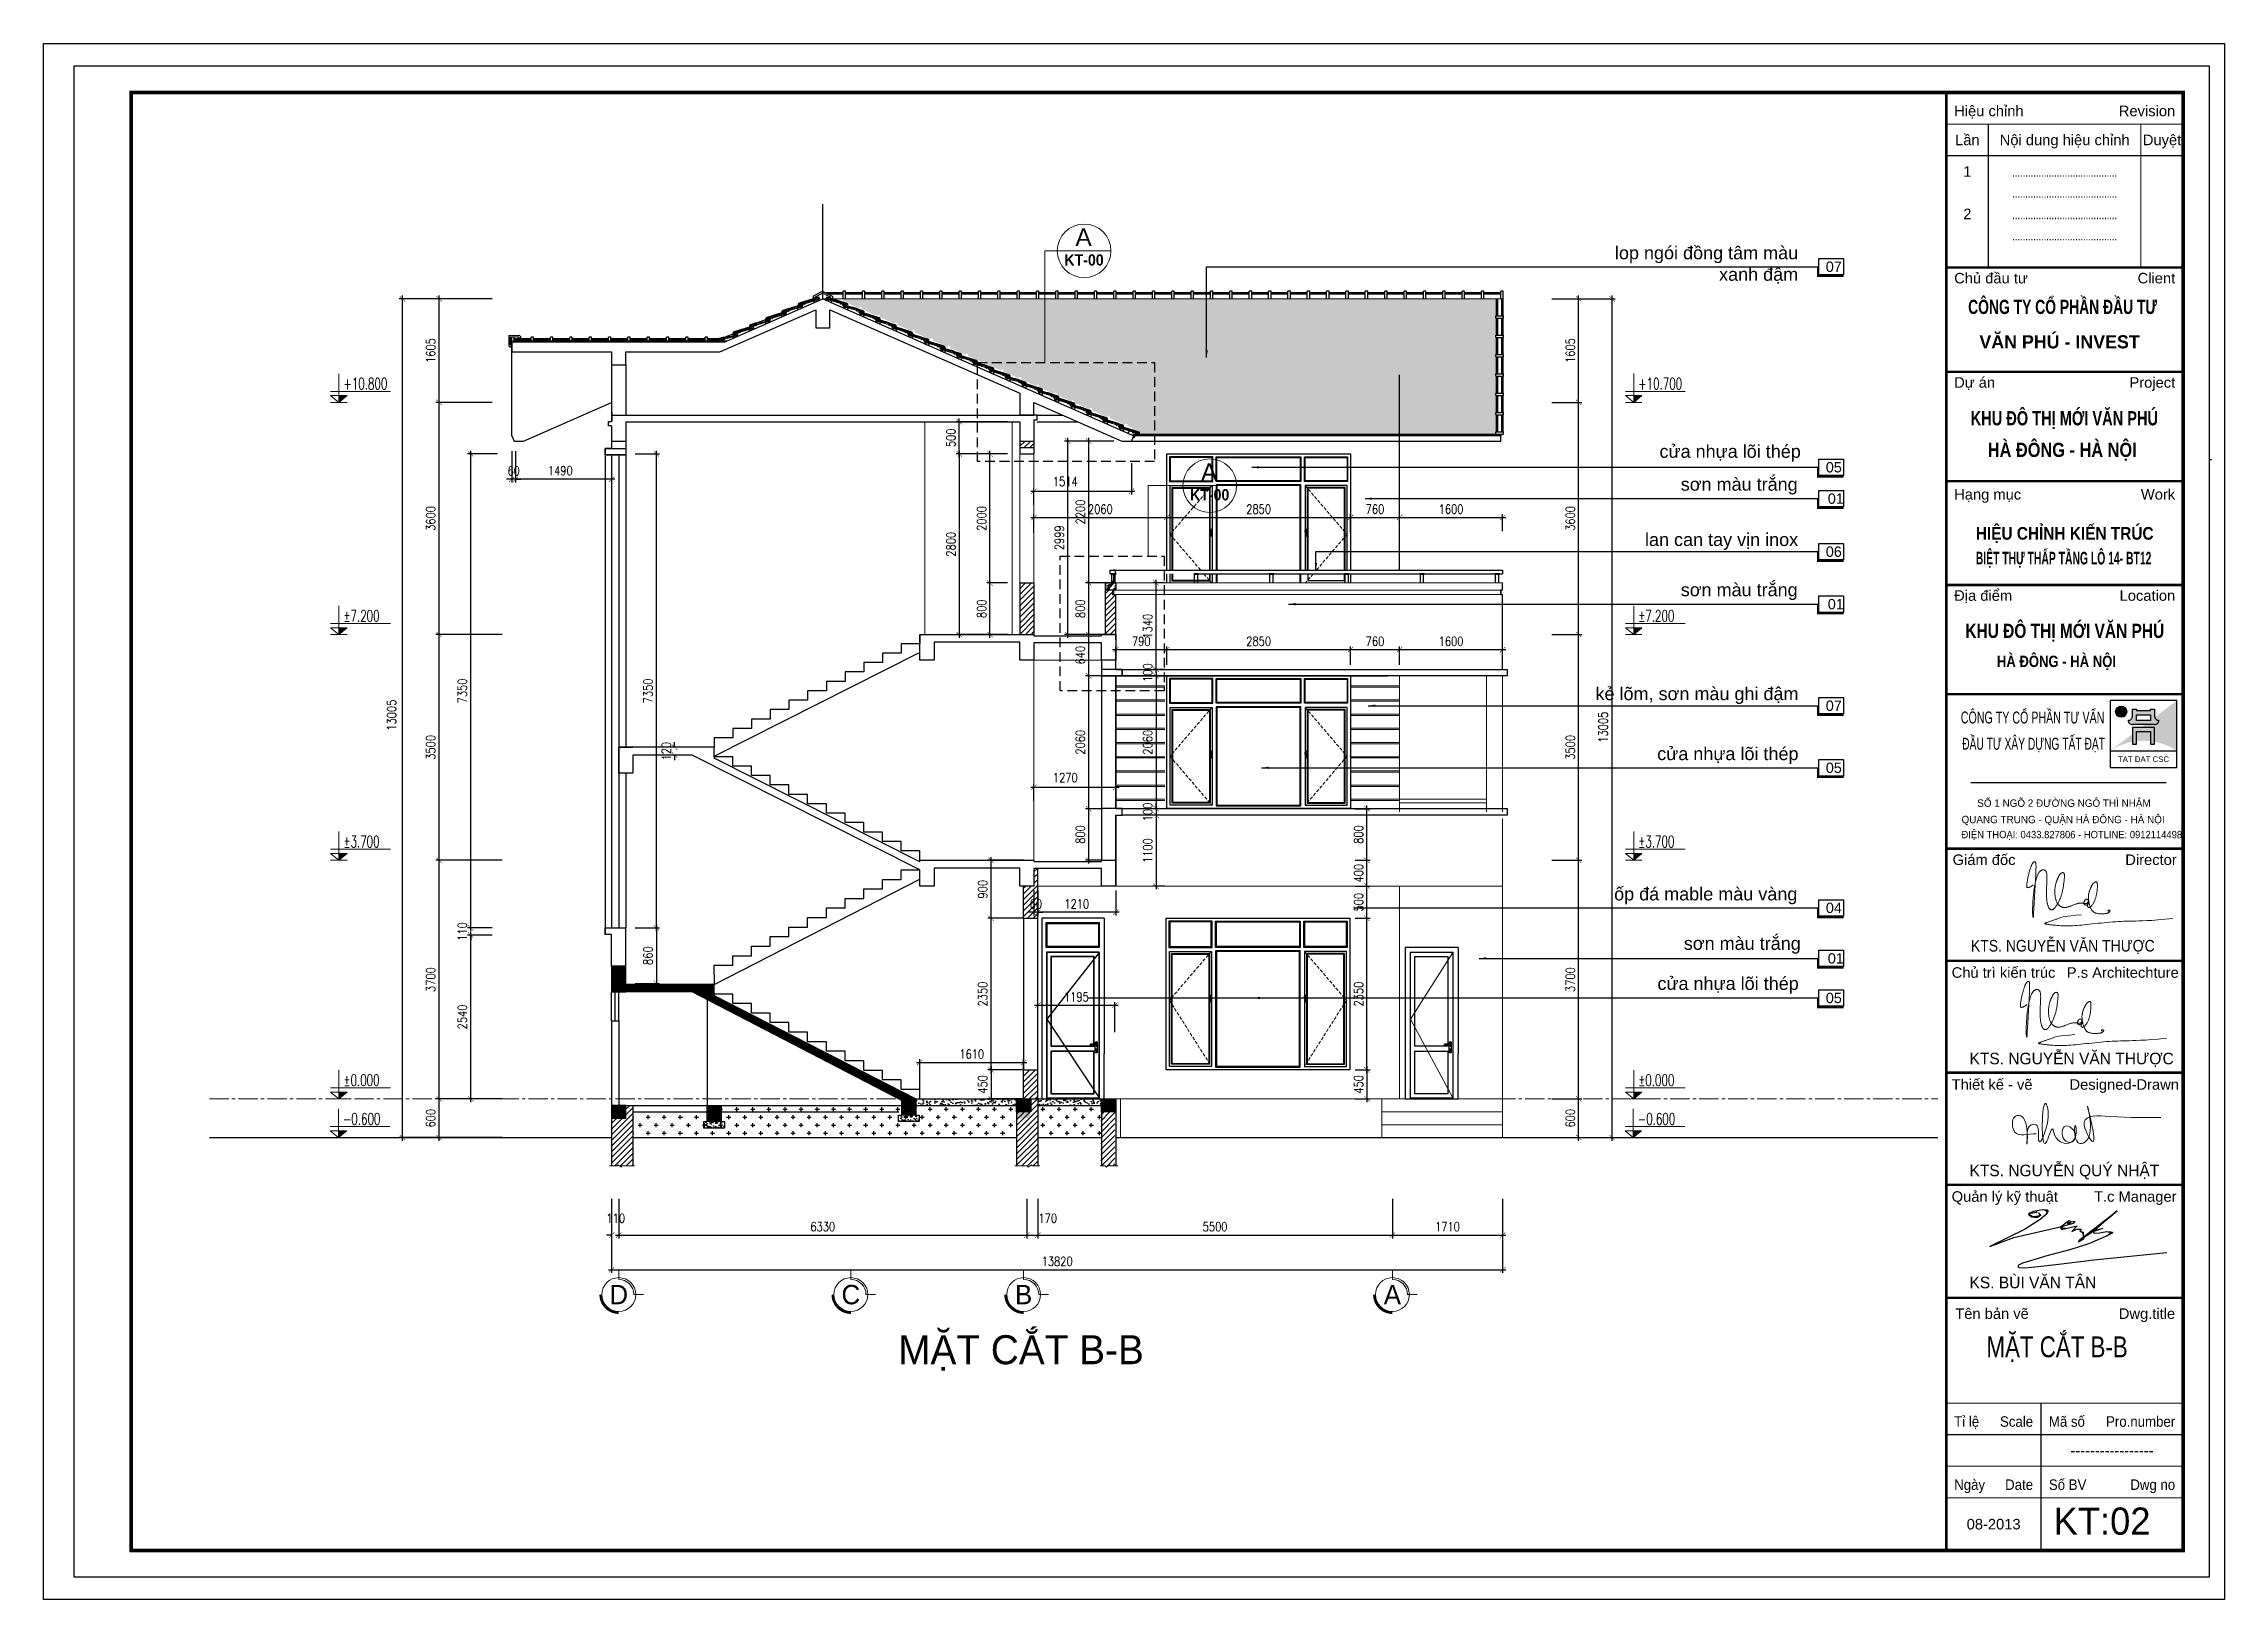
# Model space of a CAD drawing. Header units: millimetres. Extents: x -34806 to 662668, y 63228 to 99452.
# Drawn here: x 439548 to 473374, y 69332 to 93454 of the extents above; entities that cross this region are included whole.
import ezdxf
from ezdxf.enums import TextEntityAlignment as Align

# ---------------------------------------------------------------- set-up
doc = ezdxf.new("R2010")
doc.units = ezdxf.units.MM
doc.header["$LTSCALE"] = 200
doc.header["$MEASUREMENT"] = 0
doc.header["$PDMODE"] = 3
doc.header["$PDSIZE"] = 50
for name, pattern in [('CENTER2', [1.125, 0.75, -0.125, 0.125, -0.125]), ('DASHED2', [0.375, 0.25, -0.125]), ('HIDDEN', [0.375, 0.25, -0.125])]:
    doc.linetypes.add(name, pattern=pattern)
doc.layers.get('0').update_dxf_attribs({"color": 95, "linetype": 'CONTINUOUS'})
doc.layers.get('DEFPOINTS').update_dxf_attribs({"linetype": 'CONTINUOUS'})
for name, color, linetype, lineweight in [('3', 7, 'CONTINUOUS', 30), ('hacth', 251, 'CONTINUOUS', 13), ('hatch', 251, 'CONTINUOUS', 5), ('nep', 4, 'CONTINUOUS', 30), ('thay', 7, 'CONTINUOUS', 18), ('tim', 254, 'CENTER2', 9), ('VU', 8, 'HIDDEN', 13)]:
    doc.layers.add(name, color=color, linetype=linetype, lineweight=lineweight)
for name, color, linetype in [('8', 1, 'CONTINUOUS'), ('A_Walls', 1, 'CONTINUOUS'), ('DIM', 1, 'CONTINUOUS'), ('KHUNGTEN', 7, 'CONTINUOUS'), ('NET-THAY', 4, 'CONTINUOUS'), ('Net_Manh', 155, 'CONTINUOUS'), ('Net_Thay', 7, 'CONTINUOUS'), ('NOITHAT', 32, 'CONTINUOUS'), ('NT', 39, 'CONTINUOUS'), ('TEXT', 7, 'CONTINUOUS'), ('TEXT2', 6, 'CONTINUOUS'), ('TH', 4, 'CONTINUOUS'), ('TPTA-Funiture', 27, 'CONTINUOUS'), ('TPTA-Text', 253, 'CONTINUOUS'), ('TPTA-Virtural', 253, 'CONTINUOUS'), ('TUONG', 2, 'CONTINUOUS'), ('wood', 254, 'CONTINUOUS')]:
    doc.layers.add(name, color=color, linetype=linetype)
doc.styles.add('.VnArial', font='VNARIAL.ttf')
doc.styles.add('Aria H B iso', font='VHARIALB.ttf')
doc.styles.add('Aria H iso', font='VHARIAL.ttf')
doc.styles.add('Arial iso', font='VNARIAL.ttf')
doc.styles.add('Arial N  iso', font='VNARIALN.ttf')
doc.styles.add('CHU HOA Day', font='VHARIAL.ttf')
doc.styles.add('dam', font='VHAVANB.ttf', dxfattribs={"width": 0.9, "height": 450})
doc.styles.add('NHO', font='VNCC-RMS.SHX', dxfattribs={"width": 0.8})
doc.styles.add('RomanS', font='romans.shx', dxfattribs={"width": 0.8})
doc.styles.add('Scale', font='vnsimli.shx', dxfattribs={"width": 0.65, "bigfont": 'bigfont.shx'})
doc.styles.add('STYLE2', font='VHHELS.ttf')
doc.styles.add('TEXT1', font='VHARIAL.ttf', dxfattribs={"width": 0.85, "height": 200})
doc.styles.add('VNCC-COM', font='VHAVAN.ttf', dxfattribs={"width": 0.8})
doc.styles.add('VNCC-SIM', font='VHAVAN.ttf', dxfattribs={"width": 0.85})
doc.dimstyles.new('D1', dxfattribs={"dimtxt": 140, "dimasz": 80, "dimexe": 50, "dimexo": 0, "dimgap": 60, "dimtad": 1, "dimdec": 0, "dimzin": 0, "dimdsep": 46, "dimtxsty": 'RomanS', "dimblk1": 'ARCHTICK', "dimblk2": 'ARCHTICK', "dimsah": 1, "dimcen": 100, "dimdle": 50, "dimclrt": 7, "dimadec": 0, "dimazin": 0, "dimtfac": 0.005, "dimtdec": 0, "dimtix": 1, "dimtofl": 0, "dimtmove": 2, "dimatfit": 3, "dimldrblk": 'ARCHTICK', "dimfxl": 1, "dimtvp": 0.8, "dimtolj": 1, "dimtzin": 0, "dimarcsym": 0})
doc.dimstyles.new('DIM-A3', dxfattribs={"dimscale": 0, "dimtxt": 160, "dimasz": 110, "dimexe": 110, "dimexo": 0, "dimgap": 110, "dimtad": 1, "dimdec": 0, "dimdsep": 46, "dimtxsty": 'RomanS', "dimblk1": 'ARCHTICK', "dimblk2": 'ARCHTICK', "dimsah": 1, "dimcen": 0.09, "dimdle": 110, "dimclrd": 256, "dimclre": 256, "dimclrt": 14, "dimadec": 0, "dimazin": 0, "dimtfac": 1, "dimtdec": 0, "dimtix": 1, "dimtmove": 2, "dimatfit": 3, "dimfxl": 110, "dimtolj": 1, "dimarcsym": 0})
pattern_1 = [(45, (-482.32, -336066.216), (-44.194174, 44.194174), [])]
pattern_2 = [(45, (27762.84, -280937.32), (-44.194174, 44.194174), [])]
pattern_3 = [(225, (-15057.5215, -197493.4991), (1.325825215, -1.325825215), [])]

msp = doc.modelspace()

# ---------------------------------------------------------------- texts
at = {"layer": 'TEXT', "linetype": 'Continuous', "style": 'dam'}
for s, p in [('d', (448469.1, 74057.8)), ('c', (452069.1, 74057.8)), ('b', (454749.1, 74057.8)), ('a', (460469.1, 74057.8))]:
    msp.add_text(s, height=300, dxfattribs=at).set_placement(p, align=Align.MIDDLE)
at = {"layer": 'TEXT', "style": 'dam'}
msp.add_text('mÆt c¾t b-b', height=450, dxfattribs=at).set_placement((454708.3, 72978.1), align=Align.CENTER)
at = {"layer": 'TEXT', "style": 'VNCC-COM', "width": 0.8}
msp.add_text('mÆt c¾t b-b', height=323.387, dxfattribs=at).set_placement((469683.3, 73086.5))
at = {"layer": 'TEXT', "style": 'STYLE2'}
msp.add_text('kt:02', height=421.13, dxfattribs=at).set_placement((470725.2, 70335.2))
at = {"layer": 'TEXT', "char_height": 200, "width": 3262.791, "attachment_point": 3, "style": 'Arial iso'}
for s, insert in [('lop ngãi ®ång t©m mµu xanh ®Ëm ', (466762.8, 90310.6)), ('cöa nhùa lâi thÐp ', (466803.5, 87232.2)), ('s¬n mµu tr¾ng', (466755.2, 86722.7)), ('lan can tay vÞn inox', (466762.8, 85865)), ('s¬n mµu tr¾ng', (466755.2, 85086.6)), ('kÎ lâm, s¬n mµu ghi ®Ëm', (466768, 83475.2)), ('cöa nhùa lâi thÐp', (466768, 82544.9)), ('èp ®¸ mable mµu vµng', (466750.4, 80369.9)), ('s¬n mµu tr¾ng', (466802.5, 79603.4)), ('cöa nhùa lâi thÐp', (466771.6, 78982.1))]:
    msp.add_mtext(s, dxfattribs=dict(at, insert=insert))
at = {"layer": 'TEXT', "style": 'CHU HOA Day', "text_generation_flag": 4}
for p in [(455679.1, 90319.1), (457628.3, 86678.2)]:
    msp.add_attdef('A', text='a', height=270, rotation=180, dxfattribs=at).set_placement(p, align=Align.CENTER)
at = {"layer": 'TEXT', "linetype": 'Continuous', "style": 'Aria H B iso', "width": 0.9}
for p in [(455685.2, 90013), (457634.4, 86372.2)]:
    msp.add_attdef('KT-00', text='kt-00', height=174.63, dxfattribs=at).set_placement(p, align=Align.CENTER)

# ---------------------------------------------------------------- blocks, each defined once
blk = doc.blocks.new('tr')
at = {"layer": 'thay', "ltscale": 600}
for p, q in [((0, -200), (0, 0)), ((313, -513), (513, -513))]:
    blk.add_line(p, q, dxfattribs=at)
at = {"layer": 'thay', "color": 150, "ltscale": 600, "const_width": 50}
blk.add_lwpolyline([(-375, -513, 0.414214), (0, -888, 0.414214)], format="xyb", dxfattribs=at)
at = {"layer": 'thay', "ltscale": 600}
blk.add_circle((0, -513), 350, dxfattribs=at)
blk.add_arc((0, -513), 313, 0, 90, dxfattribs=at)
blk = doc.blocks.new('_ArchTick')
at = {"layer": 'DIM', "color": 150}
blk.add_lwpolyline([(0.5, 0.5, 0.133, 0, 0), (0, 0, 0, 0.133, 0), (-0.5, -0.5, 0.133, 0.133, 0)], format="xyseb", dxfattribs=at)
blk = doc.blocks.new('*D658')
at = {"layer": 'DEFPOINTS', "color": 0}
for p in [(448359, 75542), (462179, 75542), (462179, 74443)]:
    blk.add_point(p, dxfattribs=at)
at = {"layer": 'DIM', "color": 0, "lineweight": -2}
for p, q in [((448359, 75542), (448359, 74393)), ((462179, 75542), (462179, 74393)), ((448309, 74443), (462229, 74443))]:
    blk.add_line(p, q, dxfattribs=at)
at = {"layer": 'DIM', "color": 0, "lineweight": -2, "xscale": 80, "yscale": 80, "zscale": 80, "rotation": 180}
blk.add_blockref('_ArchTick', (448359, 74443), dxfattribs=at)
at = {"layer": 'DIM', "color": 0, "lineweight": -2, "xscale": 80, "yscale": 80, "zscale": 80}
blk.add_blockref('_ArchTick', (462179, 74443), dxfattribs=at)
at = {"layer": 'DIM', "color": 7, "insert": (455269, 74573), "char_height": 140, "attachment_point": 5, "style": 'RomanS'}
blk.add_mtext('\\A1;13820', dxfattribs=at)
blk = doc.blocks.new('*D659')
at = {"layer": 'DEFPOINTS', "color": 0}
for p in [(448359, 75542), (448469, 75542), (448469, 74980)]:
    blk.add_point(p, dxfattribs=at)
at = {"layer": 'DIM', "color": 0, "lineweight": -2}
for p, q in [((448359, 75542), (448359, 74930)), ((448469, 75542), (448469, 74930)), ((448359, 74980), (448279, 74980)), ((448469, 74980), (448549, 74980))]:
    blk.add_line(p, q, dxfattribs=at)
at = {"layer": 'DIM', "color": 0, "lineweight": -2, "xscale": 80, "yscale": 80, "zscale": 80}
blk.add_blockref('_ArchTick', (448359, 74980), dxfattribs=at)
at = {"layer": 'DIM', "color": 0, "lineweight": -2, "xscale": 80, "yscale": 80, "zscale": 80, "rotation": 180}
blk.add_blockref('_ArchTick', (448469, 74980), dxfattribs=at)
at = {"layer": 'DIM', "color": 7, "insert": (448422, 75242), "char_height": 140, "attachment_point": 5, "style": 'RomanS'}
blk.add_mtext('\\A1;110', dxfattribs=at)
blk = doc.blocks.new('*D660')
at = {"layer": 'DEFPOINTS', "color": 0}
for p in [(454969, 75542), (460469, 75542), (460469, 74980)]:
    blk.add_point(p, dxfattribs=at)
at = {"layer": 'DIM', "color": 0, "lineweight": -2}
for p, q in [((454969, 75542), (454969, 74930)), ((460469, 75542), (460469, 74930)), ((454919, 74980), (460519, 74980))]:
    blk.add_line(p, q, dxfattribs=at)
at = {"layer": 'DIM', "color": 0, "lineweight": -2, "xscale": 80, "yscale": 80, "zscale": 80, "rotation": 180}
blk.add_blockref('_ArchTick', (454969, 74980), dxfattribs=at)
at = {"layer": 'DIM', "color": 0, "lineweight": -2, "xscale": 80, "yscale": 80, "zscale": 80}
blk.add_blockref('_ArchTick', (460469, 74980), dxfattribs=at)
at = {"layer": 'DIM', "color": 7, "insert": (457719, 75110), "char_height": 140, "attachment_point": 5, "style": 'RomanS'}
blk.add_mtext('\\A1;5500', dxfattribs=at)
blk = doc.blocks.new('*D661')
at = {"layer": 'DEFPOINTS', "color": 0}
for p in [(460469, 75542), (462179, 75542), (462179, 74980)]:
    blk.add_point(p, dxfattribs=at)
at = {"layer": 'DIM', "color": 0, "lineweight": -2}
for p, q in [((460469, 75542), (460469, 74930)), ((462179, 75542), (462179, 74930)), ((460419, 74980), (462229, 74980))]:
    blk.add_line(p, q, dxfattribs=at)
at = {"layer": 'DIM', "color": 0, "lineweight": -2, "xscale": 80, "yscale": 80, "zscale": 80, "rotation": 180}
blk.add_blockref('_ArchTick', (460469, 74980), dxfattribs=at)
at = {"layer": 'DIM', "color": 0, "lineweight": -2, "xscale": 80, "yscale": 80, "zscale": 80}
blk.add_blockref('_ArchTick', (462179, 74980), dxfattribs=at)
at = {"layer": 'DIM', "color": 7, "insert": (461324, 75110), "char_height": 140, "attachment_point": 5, "style": 'RomanS'}
blk.add_mtext('\\A1;1710', dxfattribs=at)
blk = doc.blocks.new('*D662')
at = {"layer": 'DEFPOINTS', "color": 0}
for p in [(448469, 75542), (454799, 75542), (454799, 74980)]:
    blk.add_point(p, dxfattribs=at)
at = {"layer": 'DIM', "color": 0, "lineweight": -2}
for p, q in [((448469, 75542), (448469, 74930)), ((454799, 75542), (454799, 74930)), ((448419, 74980), (454849, 74980))]:
    blk.add_line(p, q, dxfattribs=at)
at = {"layer": 'DIM', "color": 0, "lineweight": -2, "xscale": 80, "yscale": 80, "zscale": 80, "rotation": 180}
blk.add_blockref('_ArchTick', (448469, 74980), dxfattribs=at)
at = {"layer": 'DIM', "color": 0, "lineweight": -2, "xscale": 80, "yscale": 80, "zscale": 80}
blk.add_blockref('_ArchTick', (454799, 74980), dxfattribs=at)
at = {"layer": 'DIM', "color": 7, "insert": (451634, 75110), "char_height": 140, "attachment_point": 5, "style": 'RomanS'}
blk.add_mtext('\\A1;6330', dxfattribs=at)
blk = doc.blocks.new('*D663')
at = {"layer": 'DEFPOINTS', "color": 0}
for p in [(455759, 85092), (456179, 85092), (456179, 84292)]:
    blk.add_point(p, dxfattribs=at)
at = {"layer": 'DIM', "color": 0, "lineweight": -2}
for p, q in [((456179, 85092), (455709, 85092)), ((455759, 84242), (455759, 85142)), ((456179, 84292), (455709, 84292))]:
    blk.add_line(p, q, dxfattribs=at)
at = {"layer": 'DIM', "color": 0, "lineweight": -2, "xscale": 80, "yscale": 80, "zscale": 80}
for p, rotation in [((455759, 85092), 90), ((455759, 84292), 270)]:
    blk.add_blockref('_ArchTick', p, dxfattribs=dict(at, rotation=rotation))
at = {"layer": 'DIM', "color": 7, "insert": (455629, 84692), "char_height": 140, "attachment_point": 5, "rotation": 90, "style": 'RomanS'}
blk.add_mtext('\\A1;800', dxfattribs=at)
blk = doc.blocks.new('*D664')
at = {"layer": 'DEFPOINTS', "color": 0}
for p in [(455759, 87292), (456059, 87292), (455959, 85092)]:
    blk.add_point(p, dxfattribs=at)
at = {"layer": 'DIM', "color": 0, "lineweight": -2}
for p, q in [((456059, 87292), (455709, 87292)), ((455759, 85042), (455759, 87342)), ((455959, 85092), (455709, 85092))]:
    blk.add_line(p, q, dxfattribs=at)
at = {"layer": 'DIM', "color": 0, "lineweight": -2, "xscale": 80, "yscale": 80, "zscale": 80}
for p, rotation in [((455759, 87292), 90), ((455759, 85092), 270)]:
    blk.add_blockref('_ArchTick', p, dxfattribs=dict(at, rotation=rotation))
at = {"layer": 'DIM', "color": 7, "insert": (455629, 86192), "char_height": 140, "attachment_point": 5, "rotation": 90, "style": 'RomanS'}
blk.add_mtext('\\A1;2200', dxfattribs=at)
blk = doc.blocks.new('*D665')
at = {"layer": 'DEFPOINTS', "color": 0}
for p in [(455433, 87292), (456146, 87292), (456069, 84292)]:
    blk.add_point(p, dxfattribs=at)
at = {"layer": 'DIM', "color": 0, "lineweight": -2}
for p, q in [((456146, 87292), (455383, 87292)), ((455433, 84242), (455433, 87342)), ((456069, 84292), (455383, 84292))]:
    blk.add_line(p, q, dxfattribs=at)
at = {"layer": 'DIM', "color": 0, "lineweight": -2, "xscale": 80, "yscale": 80, "zscale": 80}
for p, rotation in [((455433, 87292), 90), ((455433, 84292), 270)]:
    blk.add_blockref('_ArchTick', p, dxfattribs=dict(at, rotation=rotation))
at = {"layer": 'DIM', "color": 7, "insert": (455303, 85792), "char_height": 140, "attachment_point": 5, "rotation": 90, "style": 'RomanS'}
blk.add_mtext('\\A1;2999', dxfattribs=at)
blk = doc.blocks.new('*D666')
at = {"layer": 'DEFPOINTS', "color": 0}
for p in [(454799, 75542), (454969, 75542), (454969, 74980)]:
    blk.add_point(p, dxfattribs=at)
at = {"layer": 'DIM', "color": 0, "lineweight": -2}
for p, q in [((454799, 75542), (454799, 74930)), ((454969, 75542), (454969, 74930)), ((454749, 74980), (455019, 74980))]:
    blk.add_line(p, q, dxfattribs=at)
at = {"layer": 'DIM', "color": 0, "lineweight": -2, "xscale": 80, "yscale": 80, "zscale": 80, "rotation": 180}
blk.add_blockref('_ArchTick', (454799, 74980), dxfattribs=at)
at = {"layer": 'DIM', "color": 0, "lineweight": -2, "xscale": 80, "yscale": 80, "zscale": 80}
blk.add_blockref('_ArchTick', (454969, 74980), dxfattribs=at)
at = {"layer": 'DIM', "color": 7, "insert": (455124, 75242), "char_height": 140, "attachment_point": 5, "style": 'RomanS'}
blk.add_mtext('\\A1;170', dxfattribs=at)
blk = doc.blocks.new('*D667')
at = {"layer": 'DEFPOINTS', "color": 0}
for p in [(455759, 81592), (455959, 81592), (455959, 80792)]:
    blk.add_point(p, dxfattribs=at)
at = {"layer": 'DIM', "color": 0, "lineweight": -2}
for p, q in [((455959, 81592), (455709, 81592)), ((455759, 80742), (455759, 81642)), ((455959, 80792), (455709, 80792))]:
    blk.add_line(p, q, dxfattribs=at)
at = {"layer": 'DIM', "color": 0, "lineweight": -2, "xscale": 80, "yscale": 80, "zscale": 80}
for p, rotation in [((455759, 81592), 90), ((455759, 80792), 270)]:
    blk.add_blockref('_ArchTick', p, dxfattribs=dict(at, rotation=rotation))
at = {"layer": 'DIM', "color": 7, "insert": (455629, 81192), "char_height": 140, "attachment_point": 5, "rotation": 90, "style": 'RomanS'}
blk.add_mtext('\\A1;800', dxfattribs=at)
blk = doc.blocks.new('*D668')
at = {"layer": 'DEFPOINTS', "color": 0}
for p in [(455759, 83652), (455959, 83652), (455959, 81592)]:
    blk.add_point(p, dxfattribs=at)
at = {"layer": 'DIM', "color": 0, "lineweight": -2}
for p, q in [((455959, 83652), (455709, 83652)), ((455759, 81542), (455759, 83702)), ((455959, 81592), (455709, 81592))]:
    blk.add_line(p, q, dxfattribs=at)
at = {"layer": 'DIM', "color": 0, "lineweight": -2, "xscale": 80, "yscale": 80, "zscale": 80}
for p, rotation in [((455759, 83652), 90), ((455759, 81592), 270)]:
    blk.add_blockref('_ArchTick', p, dxfattribs=dict(at, rotation=rotation))
at = {"layer": 'DIM', "color": 7, "insert": (455629, 82622), "char_height": 140, "attachment_point": 5, "rotation": 90, "style": 'RomanS'}
blk.add_mtext('\\A1;2060', dxfattribs=at)
blk = doc.blocks.new('*D669')
at = {"layer": 'DEFPOINTS', "color": 0}
for p in [(456164, 78544), (454969, 78275), (456164, 78127)]:
    blk.add_point(p, dxfattribs=at)
at = {"layer": 'DIM', "color": 0, "lineweight": -2}
for p, q in [((454919, 78544), (456214, 78544)), ((454969, 78275), (454969, 78594)), ((456164, 78127), (456164, 78594))]:
    blk.add_line(p, q, dxfattribs=at)
at = {"layer": 'DIM', "color": 0, "lineweight": -2, "xscale": 80, "yscale": 80, "zscale": 80, "rotation": 180}
blk.add_blockref('_ArchTick', (454969, 78544), dxfattribs=at)
at = {"layer": 'DIM', "color": 0, "lineweight": -2, "xscale": 80, "yscale": 80, "zscale": 80}
blk.add_blockref('_ArchTick', (456164, 78544), dxfattribs=at)
at = {"layer": 'DIM', "color": 7, "insert": (455567, 78674), "char_height": 140, "attachment_point": 5, "style": 'RomanS'}
blk.add_mtext('\\A1;1195', dxfattribs=at)
blk = doc.blocks.new('*D670')
at = {"layer": 'DEFPOINTS', "color": 0}
for p in [(456179, 81925), (454909, 81715), (456179, 81665)]:
    blk.add_point(p, dxfattribs=at)
at = {"layer": 'DIM', "color": 0, "lineweight": -2}
for p, q in [((454859, 81925), (456229, 81925)), ((454909, 81715), (454909, 81975)), ((456179, 81665), (456179, 81975))]:
    blk.add_line(p, q, dxfattribs=at)
at = {"layer": 'DIM', "color": 0, "lineweight": -2, "xscale": 80, "yscale": 80, "zscale": 80, "rotation": 180}
blk.add_blockref('_ArchTick', (454909, 81925), dxfattribs=at)
at = {"layer": 'DIM', "color": 0, "lineweight": -2, "xscale": 80, "yscale": 80, "zscale": 80}
blk.add_blockref('_ArchTick', (456179, 81925), dxfattribs=at)
at = {"layer": 'DIM', "color": 7, "insert": (455395, 82075), "char_height": 140, "attachment_point": 5, "style": 'RomanS'}
blk.add_mtext('\\A1;1270', dxfattribs=at)
blk = doc.blocks.new('*D671')
at = {"layer": 'DEFPOINTS', "color": 0}
for p in [(445113, 89498), (446508, 89498), (446660, 76492)]:
    blk.add_point(p, dxfattribs=at)
at = {"layer": 'DIM', "color": 0, "lineweight": -2}
for p, q in [((446508, 89498), (445063, 89498)), ((445113, 76442), (445113, 89548)), ((446660, 76492), (445063, 76492))]:
    blk.add_line(p, q, dxfattribs=at)
at = {"layer": 'DIM', "color": 0, "lineweight": -2, "xscale": 80, "yscale": 80, "zscale": 80}
for p, rotation in [((445113, 89498), 90), ((445113, 76492), 270)]:
    blk.add_blockref('_ArchTick', p, dxfattribs=dict(at, rotation=rotation))
at = {"layer": 'DIM', "color": 7, "insert": (444945, 83042), "char_height": 140, "attachment_point": 5, "rotation": 90, "style": 'RomanS'}
blk.add_mtext('\\A1;13005', dxfattribs=at)
blk = doc.blocks.new('*D672')
at = {"layer": 'DEFPOINTS', "color": 0}
for p in [(445682, 77092), (446508, 77092), (446508, 76492)]:
    blk.add_point(p, dxfattribs=at)
at = {"layer": 'DIM', "color": 0, "lineweight": -2}
for p, q in [((445682, 76442), (445682, 77142)), ((446508, 77092), (445632, 77092)), ((446508, 76492), (445632, 76492))]:
    blk.add_line(p, q, dxfattribs=at)
at = {"layer": 'DIM', "color": 0, "lineweight": -2, "xscale": 80, "yscale": 80, "zscale": 80}
for p, rotation in [((445682, 77092), 90), ((445682, 76492), 270)]:
    blk.add_blockref('_ArchTick', p, dxfattribs=dict(at, rotation=rotation))
at = {"layer": 'DIM', "color": 7, "insert": (445552, 76792), "char_height": 140, "attachment_point": 5, "rotation": 90, "style": 'RomanS'}
blk.add_mtext('\\A1;600', dxfattribs=at)
blk = doc.blocks.new('*D673')
at = {"layer": 'DEFPOINTS', "color": 0}
for p in [(445682, 80792), (446660, 80792), (446660, 77092)]:
    blk.add_point(p, dxfattribs=at)
at = {"layer": 'DIM', "color": 0, "lineweight": -2}
for p, q in [((446660, 80792), (445632, 80792)), ((445682, 77042), (445682, 80842)), ((446660, 77092), (445632, 77092))]:
    blk.add_line(p, q, dxfattribs=at)
at = {"layer": 'DIM', "color": 0, "lineweight": -2, "xscale": 80, "yscale": 80, "zscale": 80}
for p, rotation in [((445682, 80792), 90), ((445682, 77092), 270)]:
    blk.add_blockref('_ArchTick', p, dxfattribs=dict(at, rotation=rotation))
at = {"layer": 'DIM', "color": 7, "insert": (445552, 78942), "char_height": 140, "attachment_point": 5, "rotation": 90, "style": 'RomanS'}
blk.add_mtext('\\A1;3700', dxfattribs=at)
blk = doc.blocks.new('*D674')
at = {"layer": 'DEFPOINTS', "color": 0}
for p in [(445682, 84292), (446660, 84292), (446660, 80792)]:
    blk.add_point(p, dxfattribs=at)
at = {"layer": 'DIM', "color": 0, "lineweight": -2}
for p, q in [((446660, 84292), (445632, 84292)), ((445682, 80742), (445682, 84342)), ((446660, 80792), (445632, 80792))]:
    blk.add_line(p, q, dxfattribs=at)
at = {"layer": 'DIM', "color": 0, "lineweight": -2, "xscale": 80, "yscale": 80, "zscale": 80}
for p, rotation in [((445682, 84292), 90), ((445682, 80792), 270)]:
    blk.add_blockref('_ArchTick', p, dxfattribs=dict(at, rotation=rotation))
at = {"layer": 'DIM', "color": 7, "insert": (445552, 82542), "char_height": 140, "attachment_point": 5, "rotation": 90, "style": 'RomanS'}
blk.add_mtext('\\A1;3500', dxfattribs=at)
blk = doc.blocks.new('*D675')
at = {"layer": 'DEFPOINTS', "color": 0}
for p in [(445682, 87892), (446508, 87892), (446660, 84292)]:
    blk.add_point(p, dxfattribs=at)
at = {"layer": 'DIM', "color": 0, "lineweight": -2}
for p, q in [((446508, 87892), (445632, 87892)), ((445682, 84242), (445682, 87942)), ((446660, 84292), (445632, 84292))]:
    blk.add_line(p, q, dxfattribs=at)
at = {"layer": 'DIM', "color": 0, "lineweight": -2, "xscale": 80, "yscale": 80, "zscale": 80}
for p, rotation in [((445682, 87892), 90), ((445682, 84292), 270)]:
    blk.add_blockref('_ArchTick', p, dxfattribs=dict(at, rotation=rotation))
at = {"layer": 'DIM', "color": 7, "insert": (445552, 86092), "char_height": 140, "attachment_point": 5, "rotation": 90, "style": 'RomanS'}
blk.add_mtext('\\A1;3600', dxfattribs=at)
blk = doc.blocks.new('*D676')
at = {"layer": 'DEFPOINTS', "color": 0}
for p in [(445682, 89498), (446508, 89498), (446508, 87892)]:
    blk.add_point(p, dxfattribs=at)
at = {"layer": 'DIM', "color": 0, "lineweight": -2}
for p, q in [((446508, 89498), (445632, 89498)), ((445682, 87842), (445682, 89548)), ((446508, 87892), (445632, 87892))]:
    blk.add_line(p, q, dxfattribs=at)
at = {"layer": 'DIM', "color": 0, "lineweight": -2, "xscale": 80, "yscale": 80, "zscale": 80}
for p, rotation in [((445682, 89498), 90), ((445682, 87892), 270)]:
    blk.add_blockref('_ArchTick', p, dxfattribs=dict(at, rotation=rotation))
at = {"layer": 'DIM', "color": 7, "insert": (445552, 88695), "char_height": 140, "attachment_point": 5, "rotation": 90, "style": 'RomanS'}
blk.add_mtext('\\A1;1605', dxfattribs=at)
blk = doc.blocks.new('cao do')
at = {"layer": 'thay'}
for p, q in [((0, 445), (0, 0)), ((798, 170), (-128, 170)), ((0, 0), (-128, 106)), ((128, 106), (-128, 106)), ((0, 0), (128, 106))]:
    blk.add_line(p, q, dxfattribs=at)
at = {"layer": 'thay', "ltscale": 600}
blk.add_line((128, 0), (-128, 0), dxfattribs=at)
at = {"layer": 'thay', "color": 150, "ltscale": 600}
blk.add_solid([(0, 0), (0, 106), (128, 106)], dxfattribs=at)
at = {"layer": 'TEXT', "style": 'Arial N  iso'}
blk.add_attdef('%%P0.000', text='', height=200, dxfattribs=at).set_placement((70, 290), align=Align.MIDDLE_LEFT)
blk = doc.blocks.new('*D677')
at = {"layer": 'DEFPOINTS', "color": 0}
for p in [(454501, 87092), (453751, 84292), (454501, 84292)]:
    blk.add_point(p, dxfattribs=at)
at = {"layer": 'DIM', "color": 0, "lineweight": -2}
for p, q in [((454501, 87092), (453701, 87092)), ((453751, 87142), (453751, 84242)), ((454501, 84292), (453701, 84292))]:
    blk.add_line(p, q, dxfattribs=at)
at = {"layer": 'DIM', "color": 0, "lineweight": -2, "xscale": 80, "yscale": 80, "zscale": 80}
for p, rotation in [((453751, 87092), 90), ((453751, 84292), 270)]:
    blk.add_blockref('_ArchTick', p, dxfattribs=dict(at, rotation=rotation))
at = {"layer": 'DIM', "color": 7, "insert": (453621, 85692), "char_height": 140, "attachment_point": 5, "rotation": 90, "style": 'RomanS'}
blk.add_mtext('\\A1;2800', dxfattribs=at)
blk = doc.blocks.new('*D678')
at = {"layer": 'DEFPOINTS', "color": 0}
for p in [(454227, 85092), (454501, 85092), (454501, 84292)]:
    blk.add_point(p, dxfattribs=at)
at = {"layer": 'DIM', "color": 0, "lineweight": -2}
for p, q in [((454501, 85092), (454177, 85092)), ((454227, 84242), (454227, 85142)), ((454501, 84292), (454177, 84292))]:
    blk.add_line(p, q, dxfattribs=at)
at = {"layer": 'DIM', "color": 0, "lineweight": -2, "xscale": 80, "yscale": 80, "zscale": 80}
for p, rotation in [((454227, 85092), 90), ((454227, 84292), 270)]:
    blk.add_blockref('_ArchTick', p, dxfattribs=dict(at, rotation=rotation))
at = {"layer": 'DIM', "color": 7, "insert": (454097, 84692), "char_height": 140, "attachment_point": 5, "rotation": 90, "style": 'RomanS'}
blk.add_mtext('\\A1;800', dxfattribs=at)
blk = doc.blocks.new('*D679')
at = {"layer": 'DEFPOINTS', "color": 0}
for p in [(454227, 87092), (454501, 87092), (454501, 85092)]:
    blk.add_point(p, dxfattribs=at)
at = {"layer": 'DIM', "color": 0, "lineweight": -2}
for p, q in [((454501, 87092), (454177, 87092)), ((454227, 85042), (454227, 87142)), ((454501, 85092), (454177, 85092))]:
    blk.add_line(p, q, dxfattribs=at)
at = {"layer": 'DIM', "color": 0, "lineweight": -2, "xscale": 80, "yscale": 80, "zscale": 80}
for p, rotation in [((454227, 87092), 90), ((454227, 85092), 270)]:
    blk.add_blockref('_ArchTick', p, dxfattribs=dict(at, rotation=rotation))
at = {"layer": 'DIM', "color": 7, "insert": (454097, 86092), "char_height": 140, "attachment_point": 5, "rotation": 90, "style": 'RomanS'}
blk.add_mtext('\\A1;2000', dxfattribs=at)
blk = doc.blocks.new('*D680')
at = {"layer": 'DEFPOINTS', "color": 0}
for p in [(455759, 84292), (455959, 84292), (455959, 83652)]:
    blk.add_point(p, dxfattribs=at)
at = {"layer": 'DIM', "color": 0, "lineweight": -2}
for p, q in [((455959, 84292), (455709, 84292)), ((455759, 83602), (455759, 84342)), ((455959, 83652), (455709, 83652))]:
    blk.add_line(p, q, dxfattribs=at)
at = {"layer": 'DIM', "color": 0, "lineweight": -2, "xscale": 80, "yscale": 80, "zscale": 80}
for p, rotation in [((455759, 84292), 90), ((455759, 83652), 270)]:
    blk.add_blockref('_ArchTick', p, dxfattribs=dict(at, rotation=rotation))
at = {"layer": 'DIM', "color": 7, "insert": (455629, 83972), "char_height": 140, "attachment_point": 5, "rotation": 90, "style": 'RomanS'}
blk.add_mtext('\\A1;640', dxfattribs=at)
blk = doc.blocks.new('*D681')
at = {"layer": 'DEFPOINTS', "color": 0}
for p in [(454244, 79892), (454749, 79892), (454749, 77542)]:
    blk.add_point(p, dxfattribs=at)
at = {"layer": 'DIM', "color": 0, "lineweight": -2}
for p, q in [((454749, 79892), (454194, 79892)), ((454244, 77492), (454244, 79942)), ((454749, 77542), (454194, 77542))]:
    blk.add_line(p, q, dxfattribs=at)
at = {"layer": 'DIM', "color": 0, "lineweight": -2, "xscale": 80, "yscale": 80, "zscale": 80}
for p, rotation in [((454244, 79892), 90), ((454244, 77542), 270)]:
    blk.add_blockref('_ArchTick', p, dxfattribs=dict(at, rotation=rotation))
at = {"layer": 'DIM', "color": 7, "insert": (454114, 78717), "char_height": 140, "attachment_point": 5, "rotation": 90, "style": 'RomanS'}
blk.add_mtext('\\A1;2350', dxfattribs=at)
blk = doc.blocks.new('*D682')
at = {"layer": 'DEFPOINTS', "color": 0}
for p in [(454749, 77542), (454244, 77092), (454749, 77092)]:
    blk.add_point(p, dxfattribs=at)
at = {"layer": 'DIM', "color": 0, "lineweight": -2}
for p, q in [((454749, 77542), (454194, 77542)), ((454244, 77592), (454244, 77042)), ((454749, 77092), (454194, 77092))]:
    blk.add_line(p, q, dxfattribs=at)
at = {"layer": 'DIM', "color": 0, "lineweight": -2, "xscale": 80, "yscale": 80, "zscale": 80}
for p, rotation in [((454244, 77542), 90), ((454244, 77092), 270)]:
    blk.add_blockref('_ArchTick', p, dxfattribs=dict(at, rotation=rotation))
at = {"layer": 'DIM', "color": 7, "insert": (454114, 77317), "char_height": 140, "attachment_point": 5, "rotation": 90, "style": 'RomanS'}
blk.add_mtext('\\A1;450', dxfattribs=at)
blk = doc.blocks.new('*D683')
at = {"layer": 'DEFPOINTS', "color": 0}
for p in [(454244, 80792), (454749, 80792), (454749, 79892)]:
    blk.add_point(p, dxfattribs=at)
at = {"layer": 'DIM', "color": 0, "lineweight": -2}
for p, q in [((454749, 80792), (454194, 80792)), ((454244, 79842), (454244, 80842)), ((454749, 79892), (454194, 79892))]:
    blk.add_line(p, q, dxfattribs=at)
at = {"layer": 'DIM', "color": 0, "lineweight": -2, "xscale": 80, "yscale": 80, "zscale": 80}
for p, rotation in [((454244, 80792), 90), ((454244, 79892), 270)]:
    blk.add_blockref('_ArchTick', p, dxfattribs=dict(at, rotation=rotation))
at = {"layer": 'DIM', "color": 7, "insert": (454114, 80342), "char_height": 140, "attachment_point": 5, "rotation": 90, "style": 'RomanS'}
blk.add_mtext('\\A1;900', dxfattribs=at)
blk = doc.blocks.new('*D684')
at = {"layer": 'DEFPOINTS', "color": 0}
for p in [(462944, 89498), (463876, 89498), (462944, 76492)]:
    blk.add_point(p, dxfattribs=at)
at = {"layer": 'DIM', "color": 0, "lineweight": -2}
for p, q in [((462944, 89498), (463926, 89498)), ((463876, 76442), (463876, 89548)), ((462944, 76492), (463926, 76492))]:
    blk.add_line(p, q, dxfattribs=at)
at = {"layer": 'DIM', "color": 0, "lineweight": -2, "xscale": 80, "yscale": 80, "zscale": 80}
for p, rotation in [((463876, 89498), 90), ((463876, 76492), 270)]:
    blk.add_blockref('_ArchTick', p, dxfattribs=dict(at, rotation=rotation))
at = {"layer": 'DIM', "color": 7, "insert": (463738, 82855), "char_height": 140, "attachment_point": 5, "rotation": 90, "style": 'RomanS'}
blk.add_mtext('\\A1;13005', dxfattribs=at)
blk = doc.blocks.new('*D685')
at = {"layer": 'DEFPOINTS', "color": 0}
for p in [(462944, 77092), (463358, 77092), (462944, 76492)]:
    blk.add_point(p, dxfattribs=at)
at = {"layer": 'DIM', "color": 0, "lineweight": -2}
for p, q in [((463358, 76442), (463358, 77142)), ((462944, 77092), (463408, 77092)), ((462944, 76492), (463408, 76492))]:
    blk.add_line(p, q, dxfattribs=at)
at = {"layer": 'DIM', "color": 0, "lineweight": -2, "xscale": 80, "yscale": 80, "zscale": 80}
for p, rotation in [((463358, 77092), 90), ((463358, 76492), 270)]:
    blk.add_blockref('_ArchTick', p, dxfattribs=dict(at, rotation=rotation))
at = {"layer": 'DIM', "color": 7, "insert": (463228, 76792), "char_height": 140, "attachment_point": 5, "rotation": 90, "style": 'RomanS'}
blk.add_mtext('\\A1;600', dxfattribs=at)
blk = doc.blocks.new('*D686')
at = {"layer": 'DEFPOINTS', "color": 0}
for p in [(462944, 80792), (463358, 80792), (462944, 77092)]:
    blk.add_point(p, dxfattribs=at)
at = {"layer": 'DIM', "color": 0, "lineweight": -2}
for p, q in [((462944, 80792), (463408, 80792)), ((463358, 77042), (463358, 80842)), ((462944, 77092), (463408, 77092))]:
    blk.add_line(p, q, dxfattribs=at)
at = {"layer": 'DIM', "color": 0, "lineweight": -2, "xscale": 80, "yscale": 80, "zscale": 80}
for p, rotation in [((463358, 80792), 90), ((463358, 77092), 270)]:
    blk.add_blockref('_ArchTick', p, dxfattribs=dict(at, rotation=rotation))
at = {"layer": 'DIM', "color": 7, "insert": (463228, 78942), "char_height": 140, "attachment_point": 5, "rotation": 90, "style": 'RomanS'}
blk.add_mtext('\\A1;3700', dxfattribs=at)
blk = doc.blocks.new('*D687')
at = {"layer": 'DEFPOINTS', "color": 0}
for p in [(462944, 84292), (463358, 84292), (462944, 80792)]:
    blk.add_point(p, dxfattribs=at)
at = {"layer": 'DIM', "color": 0, "lineweight": -2}
for p, q in [((462944, 84292), (463408, 84292)), ((463358, 80742), (463358, 84342)), ((462944, 80792), (463408, 80792))]:
    blk.add_line(p, q, dxfattribs=at)
at = {"layer": 'DIM', "color": 0, "lineweight": -2, "xscale": 80, "yscale": 80, "zscale": 80}
for p, rotation in [((463358, 84292), 90), ((463358, 80792), 270)]:
    blk.add_blockref('_ArchTick', p, dxfattribs=dict(at, rotation=rotation))
at = {"layer": 'DIM', "color": 7, "insert": (463228, 82542), "char_height": 140, "attachment_point": 5, "rotation": 90, "style": 'RomanS'}
blk.add_mtext('\\A1;3500', dxfattribs=at)
blk = doc.blocks.new('*D688')
at = {"layer": 'DEFPOINTS', "color": 0}
for p in [(462944, 87892), (463358, 87892), (462944, 84292)]:
    blk.add_point(p, dxfattribs=at)
at = {"layer": 'DIM', "color": 0, "lineweight": -2}
for p, q in [((462944, 87892), (463408, 87892)), ((463358, 84242), (463358, 87942)), ((462944, 84292), (463408, 84292))]:
    blk.add_line(p, q, dxfattribs=at)
at = {"layer": 'DIM', "color": 0, "lineweight": -2, "xscale": 80, "yscale": 80, "zscale": 80}
for p, rotation in [((463358, 87892), 90), ((463358, 84292), 270)]:
    blk.add_blockref('_ArchTick', p, dxfattribs=dict(at, rotation=rotation))
at = {"layer": 'DIM', "color": 7, "insert": (463228, 86092), "char_height": 140, "attachment_point": 5, "rotation": 90, "style": 'RomanS'}
blk.add_mtext('\\A1;3600', dxfattribs=at)
blk = doc.blocks.new('*D689')
at = {"layer": 'DEFPOINTS', "color": 0}
for p in [(462944, 89498), (463358, 89498), (462944, 87892)]:
    blk.add_point(p, dxfattribs=at)
at = {"layer": 'DIM', "color": 0, "lineweight": -2}
for p, q in [((462944, 89498), (463408, 89498)), ((463358, 87842), (463358, 89548)), ((462944, 87892), (463408, 87892))]:
    blk.add_line(p, q, dxfattribs=at)
at = {"layer": 'DIM', "color": 0, "lineweight": -2, "xscale": 80, "yscale": 80, "zscale": 80}
for p, rotation in [((463358, 89498), 90), ((463358, 87892), 270)]:
    blk.add_blockref('_ArchTick', p, dxfattribs=dict(at, rotation=rotation))
at = {"layer": 'DIM', "color": 7, "insert": (463228, 88695), "char_height": 140, "attachment_point": 5, "rotation": 90, "style": 'RomanS'}
blk.add_mtext('\\A1;1605', dxfattribs=at)
blk = doc.blocks.new('*D690')
at = {"layer": 'DEFPOINTS', "color": 0}
for p in [(456969, 84058), (456179, 83825), (456969, 83825)]:
    blk.add_point(p, dxfattribs=at)
at = {"layer": 'DIM', "color": 0, "lineweight": -2}
for p, q in [((456129, 84058), (457019, 84058)), ((456179, 83825), (456179, 84108)), ((456969, 83825), (456969, 84108))]:
    blk.add_line(p, q, dxfattribs=at)
at = {"layer": 'DIM', "color": 0, "lineweight": -2, "xscale": 80, "yscale": 80, "zscale": 80, "rotation": 180}
blk.add_blockref('_ArchTick', (456179, 84058), dxfattribs=at)
at = {"layer": 'DIM', "color": 0, "lineweight": -2, "xscale": 80, "yscale": 80, "zscale": 80}
blk.add_blockref('_ArchTick', (456969, 84058), dxfattribs=at)
at = {"layer": 'DIM', "color": 7, "insert": (456574, 84188), "char_height": 140, "attachment_point": 5, "style": 'RomanS'}
blk.add_mtext('\\A1;790', dxfattribs=at)
blk = doc.blocks.new('*D691')
at = {"layer": 'DEFPOINTS', "color": 0}
for p in [(459819, 84058), (456969, 83825), (459819, 83825)]:
    blk.add_point(p, dxfattribs=at)
at = {"layer": 'DIM', "color": 0, "lineweight": -2}
for p, q in [((456919, 84058), (459869, 84058)), ((456969, 83825), (456969, 84108)), ((459819, 83825), (459819, 84108))]:
    blk.add_line(p, q, dxfattribs=at)
at = {"layer": 'DIM', "color": 0, "lineweight": -2, "xscale": 80, "yscale": 80, "zscale": 80, "rotation": 180}
blk.add_blockref('_ArchTick', (456969, 84058), dxfattribs=at)
at = {"layer": 'DIM', "color": 0, "lineweight": -2, "xscale": 80, "yscale": 80, "zscale": 80}
blk.add_blockref('_ArchTick', (459819, 84058), dxfattribs=at)
at = {"layer": 'DIM', "color": 7, "insert": (458394, 84188), "char_height": 140, "attachment_point": 5, "style": 'RomanS'}
blk.add_mtext('\\A1;2850', dxfattribs=at)
blk = doc.blocks.new('*D692')
at = {"layer": 'DEFPOINTS', "color": 0}
for p in [(460579, 84058), (459819, 83825), (460579, 83825)]:
    blk.add_point(p, dxfattribs=at)
at = {"layer": 'DIM', "color": 0, "lineweight": -2}
for p, q in [((459769, 84058), (460629, 84058)), ((459819, 83825), (459819, 84108)), ((460579, 83825), (460579, 84108))]:
    blk.add_line(p, q, dxfattribs=at)
at = {"layer": 'DIM', "color": 0, "lineweight": -2, "xscale": 80, "yscale": 80, "zscale": 80, "rotation": 180}
blk.add_blockref('_ArchTick', (459819, 84058), dxfattribs=at)
at = {"layer": 'DIM', "color": 0, "lineweight": -2, "xscale": 80, "yscale": 80, "zscale": 80}
blk.add_blockref('_ArchTick', (460579, 84058), dxfattribs=at)
at = {"layer": 'DIM', "color": 7, "insert": (460199, 84188), "char_height": 140, "attachment_point": 5, "style": 'RomanS'}
blk.add_mtext('\\A1;760', dxfattribs=at)
blk = doc.blocks.new('*D693')
at = {"layer": 'DEFPOINTS', "color": 0}
for p in [(462179, 84058), (460579, 83825), (462179, 83825)]:
    blk.add_point(p, dxfattribs=at)
at = {"layer": 'DIM', "color": 0, "lineweight": -2}
for p, q in [((460529, 84058), (462229, 84058)), ((460579, 83825), (460579, 84108)), ((462179, 83825), (462179, 84108))]:
    blk.add_line(p, q, dxfattribs=at)
at = {"layer": 'DIM', "color": 0, "lineweight": -2, "xscale": 80, "yscale": 80, "zscale": 80, "rotation": 180}
blk.add_blockref('_ArchTick', (460579, 84058), dxfattribs=at)
at = {"layer": 'DIM', "color": 0, "lineweight": -2, "xscale": 80, "yscale": 80, "zscale": 80}
blk.add_blockref('_ArchTick', (462179, 84058), dxfattribs=at)
at = {"layer": 'DIM', "color": 7, "insert": (461379, 84188), "char_height": 140, "attachment_point": 5, "style": 'RomanS'}
blk.add_mtext('\\A1;1600', dxfattribs=at)
blk = doc.blocks.new('A$C29984D40')
at = {"layer": 'TPTA-Virtural', "color": 1, "ltscale": 600, "const_width": 31.9}
blk.add_lwpolyline([(398, 163), (398, 16), (0, 16)], dxfattribs=at)
at = {"layer": 'TPTA-Virtural'}
blk.add_lwpolyline([(0, 32), (383, 32), (383, 287), (0, 287)], close=True, dxfattribs=at)
at = {"layer": 'TPTA-Text', "style": 'Aria H iso'}
blk.add_attdef('1', text='', height=160, dxfattribs=at).set_placement((183, 80), align=Align.CENTER)
blk = doc.blocks.new('*D694')
at = {"layer": 'DEFPOINTS', "color": 0}
for p in [(456803, 83752), (456939, 83752), (456939, 83652)]:
    blk.add_point(p, dxfattribs=at)
at = {"layer": 'DIM', "color": 0, "lineweight": -2}
for p, q in [((456939, 83752), (456753, 83752)), ((456939, 83652), (456753, 83652)), ((456803, 83752), (456803, 83832)), ((456803, 83652), (456803, 83572))]:
    blk.add_line(p, q, dxfattribs=at)
at = {"layer": 'DIM', "color": 0, "lineweight": -2, "xscale": 80, "yscale": 80, "zscale": 80}
for p, rotation in [((456803, 83752), 270), ((456803, 83652), 90)]:
    blk.add_blockref('_ArchTick', p, dxfattribs=dict(at, rotation=rotation))
at = {"layer": 'DIM', "color": 7, "insert": (456673, 83702), "char_height": 140, "attachment_point": 5, "rotation": 90, "style": 'RomanS'}
blk.add_mtext('\\A1;100', dxfattribs=at)
blk = doc.blocks.new('*D695')
at = {"layer": 'DEFPOINTS', "color": 0}
for p in [(456803, 85092), (456939, 85092), (456939, 83752)]:
    blk.add_point(p, dxfattribs=at)
at = {"layer": 'DIM', "color": 0, "lineweight": -2}
for p, q in [((456939, 85092), (456753, 85092)), ((456803, 83702), (456803, 85142)), ((456939, 83752), (456753, 83752))]:
    blk.add_line(p, q, dxfattribs=at)
at = {"layer": 'DIM', "color": 0, "lineweight": -2, "xscale": 80, "yscale": 80, "zscale": 80}
for p, rotation in [((456803, 85092), 90), ((456803, 83752), 270)]:
    blk.add_blockref('_ArchTick', p, dxfattribs=dict(at, rotation=rotation))
at = {"layer": 'DIM', "color": 7, "insert": (456673, 84422), "char_height": 140, "attachment_point": 5, "rotation": 90, "style": 'RomanS'}
blk.add_mtext('\\A1;1340', dxfattribs=at)
blk = doc.blocks.new('*D696')
at = {"layer": 'DEFPOINTS', "color": 0}
for p in [(456939, 83652), (456803, 81592), (456939, 81592)]:
    blk.add_point(p, dxfattribs=at)
at = {"layer": 'DIM', "color": 0, "lineweight": -2}
for p, q in [((456939, 83652), (456753, 83652)), ((456803, 83702), (456803, 81542)), ((456939, 81592), (456753, 81592))]:
    blk.add_line(p, q, dxfattribs=at)
at = {"layer": 'DIM', "color": 0, "lineweight": -2, "xscale": 80, "yscale": 80, "zscale": 80}
for p, rotation in [((456803, 83652), 90), ((456803, 81592), 270)]:
    blk.add_blockref('_ArchTick', p, dxfattribs=dict(at, rotation=rotation))
at = {"layer": 'DIM', "color": 7, "insert": (456673, 82622), "char_height": 140, "attachment_point": 5, "rotation": 90, "style": 'RomanS'}
blk.add_mtext('\\A1;2060', dxfattribs=at)
blk = doc.blocks.new('*D697')
at = {"layer": 'DEFPOINTS', "color": 0}
for p in [(456939, 81592), (456803, 81492), (456939, 81492)]:
    blk.add_point(p, dxfattribs=at)
at = {"layer": 'DIM', "color": 0, "lineweight": -2}
for p, q in [((456939, 81592), (456753, 81592)), ((456803, 81592), (456803, 81672)), ((456939, 81492), (456753, 81492)), ((456803, 81492), (456803, 81412))]:
    blk.add_line(p, q, dxfattribs=at)
at = {"layer": 'DIM', "color": 0, "lineweight": -2, "xscale": 80, "yscale": 80, "zscale": 80}
for p, rotation in [((456803, 81592), 270), ((456803, 81492), 90)]:
    blk.add_blockref('_ArchTick', p, dxfattribs=dict(at, rotation=rotation))
at = {"layer": 'DIM', "color": 7, "insert": (456673, 81542), "char_height": 140, "attachment_point": 5, "rotation": 90, "style": 'RomanS'}
blk.add_mtext('\\A1;100', dxfattribs=at)
blk = doc.blocks.new('*D698')
at = {"layer": 'DEFPOINTS', "color": 0}
for p in [(456939, 81492), (456803, 80392), (456939, 80392)]:
    blk.add_point(p, dxfattribs=at)
at = {"layer": 'DIM', "color": 0, "lineweight": -2}
for p, q in [((456803, 81542), (456803, 80342)), ((456939, 81492), (456753, 81492)), ((456939, 80392), (456753, 80392))]:
    blk.add_line(p, q, dxfattribs=at)
at = {"layer": 'DIM', "color": 0, "lineweight": -2, "xscale": 80, "yscale": 80, "zscale": 80}
for p, rotation in [((456803, 81492), 90), ((456803, 80392), 270)]:
    blk.add_blockref('_ArchTick', p, dxfattribs=dict(at, rotation=rotation))
at = {"layer": 'DIM', "color": 7, "insert": (456673, 80942), "char_height": 140, "attachment_point": 5, "rotation": 90, "style": 'RomanS'}
blk.add_mtext('\\A1;1100', dxfattribs=at)
blk = doc.blocks.new('taynam')
at = {"layer": '8'}
for p, q in [((-3, 21), (1, 21)), ((-1, 20), (-1, 23)), ((-3, -21), (1, -21)), ((-3, -119), (1, -119)), ((-1, -23), (-1, -20)), ((-1, -121), (-1, -117))]:
    blk.add_line(p, q, dxfattribs=at)
for centre in [(-1, 21), (-1, -21), (-1, -119)]:
    blk.add_circle(centre, 2.54, dxfattribs=at)
at = {"layer": 'nep', "lineweight": 30}
for p, q in [((-3, 8), (87, 8)), ((-6, -77), (-6, -93)), ((-3, -8), (87, -8)), ((4, -77), (4, -93))]:
    blk.add_line(p, q, dxfattribs=at)
for points in [[(-16, 38), (-16, -119)], [(15, 8), (15, 38)], [(-1, -69), (0, -69), (0, -70), (0, -70), (0, -71), (0, -71), (0, -75), (-2, -75), (-2, -69), (-1, -69)], [(15, -119), (15, -8)]]:
    blk.add_lwpolyline(points, dxfattribs=at)
for centre, radius, start, end in [((-1, 30), 17.2, 26.2994, 153.7006), ((0, 0), 8.68, 107.4908, 252.5092), ((81, 0), 10.7, 309.4148, 50.5852), ((-1, -111), 17.4, 207.4481, 332.5519), ((-1, -72), 6.73, 314.6001, 225.3999), ((-1, -93), 4.72, 180, 0)]:
    blk.add_arc(centre, radius, start, end, dxfattribs=at)
blk = doc.blocks.new('*D699')
at = {"layer": 'DEFPOINTS', "color": 0}
for p in [(456969, 86106), (454909, 85873), (456969, 85873)]:
    blk.add_point(p, dxfattribs=at)
at = {"layer": 'DIM', "color": 0, "lineweight": -2}
for p, q in [((454859, 86106), (457019, 86106)), ((454909, 85873), (454909, 86156)), ((456969, 85873), (456969, 86156))]:
    blk.add_line(p, q, dxfattribs=at)
at = {"layer": 'DIM', "color": 0, "lineweight": -2, "xscale": 80, "yscale": 80, "zscale": 80, "rotation": 180}
blk.add_blockref('_ArchTick', (454909, 86106), dxfattribs=at)
at = {"layer": 'DIM', "color": 0, "lineweight": -2, "xscale": 80, "yscale": 80, "zscale": 80}
blk.add_blockref('_ArchTick', (456969, 86106), dxfattribs=at)
at = {"layer": 'DIM', "color": 7, "insert": (455939, 86236), "char_height": 140, "attachment_point": 5, "style": 'RomanS'}
blk.add_mtext('\\A1;2060', dxfattribs=at)
blk = doc.blocks.new('*D700')
at = {"layer": 'DEFPOINTS', "color": 0}
for p in [(459819, 86106), (456969, 85873), (459819, 85873)]:
    blk.add_point(p, dxfattribs=at)
at = {"layer": 'DIM', "color": 0, "lineweight": -2}
for p, q in [((456919, 86106), (459869, 86106)), ((456969, 85873), (456969, 86156)), ((459819, 85873), (459819, 86156))]:
    blk.add_line(p, q, dxfattribs=at)
at = {"layer": 'DIM', "color": 0, "lineweight": -2, "xscale": 80, "yscale": 80, "zscale": 80, "rotation": 180}
blk.add_blockref('_ArchTick', (456969, 86106), dxfattribs=at)
at = {"layer": 'DIM', "color": 0, "lineweight": -2, "xscale": 80, "yscale": 80, "zscale": 80}
blk.add_blockref('_ArchTick', (459819, 86106), dxfattribs=at)
at = {"layer": 'DIM', "color": 7, "insert": (458394, 86236), "char_height": 140, "attachment_point": 5, "style": 'RomanS'}
blk.add_mtext('\\A1;2850', dxfattribs=at)
blk = doc.blocks.new('*D701')
at = {"layer": 'DEFPOINTS', "color": 0}
for p in [(460579, 86106), (459819, 85873), (460579, 85873)]:
    blk.add_point(p, dxfattribs=at)
at = {"layer": 'DIM', "color": 0, "lineweight": -2}
for p, q in [((459769, 86106), (460629, 86106)), ((459819, 85873), (459819, 86156)), ((460579, 85873), (460579, 86156))]:
    blk.add_line(p, q, dxfattribs=at)
at = {"layer": 'DIM', "color": 0, "lineweight": -2, "xscale": 80, "yscale": 80, "zscale": 80, "rotation": 180}
blk.add_blockref('_ArchTick', (459819, 86106), dxfattribs=at)
at = {"layer": 'DIM', "color": 0, "lineweight": -2, "xscale": 80, "yscale": 80, "zscale": 80}
blk.add_blockref('_ArchTick', (460579, 86106), dxfattribs=at)
at = {"layer": 'DIM', "color": 7, "insert": (460199, 86236), "char_height": 140, "attachment_point": 5, "style": 'RomanS'}
blk.add_mtext('\\A1;760', dxfattribs=at)
blk = doc.blocks.new('*D702')
at = {"layer": 'DEFPOINTS', "color": 0}
for p in [(454969, 80325), (456179, 80325), (454969, 79986)]:
    blk.add_point(p, dxfattribs=at)
at = {"layer": 'DIM', "color": 0, "lineweight": -2}
for p, q in [((454969, 80325), (454969, 79936)), ((456179, 80325), (456179, 79936)), ((456229, 79986), (454919, 79986))]:
    blk.add_line(p, q, dxfattribs=at)
at = {"layer": 'DIM', "color": 0, "lineweight": -2, "xscale": 80, "yscale": 80, "zscale": 80, "rotation": 180}
blk.add_blockref('_ArchTick', (454969, 79986), dxfattribs=at)
at = {"layer": 'DIM', "color": 0, "lineweight": -2, "xscale": 80, "yscale": 80, "zscale": 80}
blk.add_blockref('_ArchTick', (456179, 79986), dxfattribs=at)
at = {"layer": 'DIM', "color": 7, "insert": (455574, 80116), "char_height": 140, "attachment_point": 5, "style": 'RomanS'}
blk.add_mtext('\\A1;1210', dxfattribs=at)
blk = doc.blocks.new('*D703')
at = {"layer": 'DEFPOINTS', "color": 0}
for p in [(454909, 80325), (454969, 80325), (454909, 79986)]:
    blk.add_point(p, dxfattribs=at)
at = {"layer": 'DIM', "color": 0, "lineweight": -2}
for p, q in [((454909, 80325), (454909, 79936)), ((454969, 80325), (454969, 79936)), ((454909, 79986), (454829, 79986)), ((454969, 79986), (455049, 79986))]:
    blk.add_line(p, q, dxfattribs=at)
at = {"layer": 'DIM', "color": 0, "lineweight": -2, "xscale": 80, "yscale": 80, "zscale": 80}
blk.add_blockref('_ArchTick', (454909, 79986), dxfattribs=at)
at = {"layer": 'DIM', "color": 0, "lineweight": -2, "xscale": 80, "yscale": 80, "zscale": 80, "rotation": 180}
blk.add_blockref('_ArchTick', (454969, 79986), dxfattribs=at)
at = {"layer": 'DIM', "color": 7, "insert": (454939, 80116), "char_height": 140, "attachment_point": 5, "style": 'RomanS'}
blk.add_mtext('\\A1;60', dxfattribs=at)
blk = doc.blocks.new('*D704')
at = {"layer": 'DEFPOINTS', "color": 0}
for p in [(449336, 82544), (449397, 82544), (449397, 82424)]:
    blk.add_point(p, dxfattribs=at)
at = {"layer": 'DIM', "color": 0, "lineweight": -2}
for p, q in [((449397, 82544), (449286, 82544)), ((449336, 82544), (449336, 82624)), ((449397, 82424), (449286, 82424)), ((449336, 82424), (449336, 82344))]:
    blk.add_line(p, q, dxfattribs=at)
at = {"layer": 'DIM', "color": 0, "lineweight": -2, "xscale": 80, "yscale": 80, "zscale": 80}
for p, rotation in [((449336, 82544), 270), ((449336, 82424), 90)]:
    blk.add_blockref('_ArchTick', p, dxfattribs=dict(at, rotation=rotation))
at = {"layer": 'DIM', "color": 7, "insert": (449206, 82484), "char_height": 140, "attachment_point": 5, "rotation": 90, "style": 'RomanS'}
blk.add_mtext('\\A1;120', dxfattribs=at)
blk = doc.blocks.new('*D705')
at = {"layer": 'DEFPOINTS', "color": 0}
for p in [(454749, 77657), (453139, 77238), (454749, 77238)]:
    blk.add_point(p, dxfattribs=at)
at = {"layer": 'DIM', "color": 0, "lineweight": -2}
for p, q in [((453089, 77657), (454799, 77657)), ((453139, 77238), (453139, 77707)), ((454749, 77238), (454749, 77707))]:
    blk.add_line(p, q, dxfattribs=at)
at = {"layer": 'DIM', "color": 0, "lineweight": -2, "xscale": 80, "yscale": 80, "zscale": 80, "rotation": 180}
blk.add_blockref('_ArchTick', (453139, 77657), dxfattribs=at)
at = {"layer": 'DIM', "color": 0, "lineweight": -2, "xscale": 80, "yscale": 80, "zscale": 80}
blk.add_blockref('_ArchTick', (454749, 77657), dxfattribs=at)
at = {"layer": 'DIM', "color": 7, "insert": (453944, 77787), "char_height": 140, "attachment_point": 5, "style": 'RomanS'}
blk.add_mtext('\\A1;1610', dxfattribs=at)
blk = doc.blocks.new('*D706')
at = {"layer": 'DEFPOINTS', "color": 0}
for p in [(446173, 79632), (446371, 79632), (446371, 77092)]:
    blk.add_point(p, dxfattribs=at)
at = {"layer": 'DIM', "color": 0, "lineweight": -2}
for p, q in [((446371, 79632), (446123, 79632)), ((446173, 77042), (446173, 79682)), ((446371, 77092), (446123, 77092))]:
    blk.add_line(p, q, dxfattribs=at)
at = {"layer": 'DIM', "color": 0, "lineweight": -2, "xscale": 80, "yscale": 80, "zscale": 80}
for p, rotation in [((446173, 79632), 90), ((446173, 77092), 270)]:
    blk.add_blockref('_ArchTick', p, dxfattribs=dict(at, rotation=rotation))
at = {"layer": 'DIM', "color": 7, "insert": (446043, 78362), "char_height": 140, "attachment_point": 5, "rotation": 90, "style": 'RomanS'}
blk.add_mtext('\\A1;2540', dxfattribs=at)
blk = doc.blocks.new('*D707')
at = {"layer": 'DEFPOINTS', "color": 0}
for p in [(446173, 79742), (446504, 79742), (446504, 79632)]:
    blk.add_point(p, dxfattribs=at)
at = {"layer": 'DIM', "color": 0, "lineweight": -2}
for p, q in [((446504, 79742), (446123, 79742)), ((446504, 79632), (446123, 79632)), ((446173, 79742), (446173, 79822)), ((446173, 79632), (446173, 79552))]:
    blk.add_line(p, q, dxfattribs=at)
at = {"layer": 'DIM', "color": 0, "lineweight": -2, "xscale": 80, "yscale": 80, "zscale": 80}
for p, rotation in [((446173, 79742), 270), ((446173, 79632), 90)]:
    blk.add_blockref('_ArchTick', p, dxfattribs=dict(at, rotation=rotation))
at = {"layer": 'DIM', "color": 7, "insert": (446043, 79687), "char_height": 140, "attachment_point": 5, "rotation": 90, "style": 'RomanS'}
blk.add_mtext('\\A1;110', dxfattribs=at)
blk = doc.blocks.new('*D810')
at = {"layer": 'DEFPOINTS', "color": 0}
for p in [(446869, 87135), (446869, 86700), (448359, 86891)]:
    blk.add_point(p, dxfattribs=at)
at = {"layer": 'DIM', "color": 0, "lineweight": -2}
for p, q in [((446869, 87135), (446869, 86650)), ((448409, 86700), (446819, 86700)), ((448359, 86891), (448359, 86650))]:
    blk.add_line(p, q, dxfattribs=at)
at = {"layer": 'DIM', "color": 0, "lineweight": -2, "xscale": 80, "yscale": 80, "zscale": 80, "rotation": 180}
blk.add_blockref('_ArchTick', (446869, 86700), dxfattribs=at)
at = {"layer": 'DIM', "color": 0, "lineweight": -2, "xscale": 80, "yscale": 80, "zscale": 80}
blk.add_blockref('_ArchTick', (448359, 86700), dxfattribs=at)
at = {"layer": 'DIM', "color": 7, "insert": (447562, 86833), "char_height": 140, "attachment_point": 5, "style": 'RomanS'}
blk.add_mtext('\\A1;1490', dxfattribs=at)
blk = doc.blocks.new('*D811')
at = {"layer": 'DEFPOINTS', "color": 0}
for p in [(453751, 87592), (454501, 87592), (454501, 87092)]:
    blk.add_point(p, dxfattribs=at)
at = {"layer": 'DIM', "color": 0, "lineweight": -2}
for p, q in [((453751, 87042), (453751, 87642)), ((454501, 87592), (453701, 87592)), ((454501, 87092), (453701, 87092))]:
    blk.add_line(p, q, dxfattribs=at)
at = {"layer": 'DIM', "color": 0, "lineweight": -2, "xscale": 80, "yscale": 80, "zscale": 80}
for p, rotation in [((453751, 87592), 90), ((453751, 87092), 270)]:
    blk.add_blockref('_ArchTick', p, dxfattribs=dict(at, rotation=rotation))
at = {"layer": 'DIM', "color": 7, "insert": (453621, 87342), "char_height": 140, "attachment_point": 5, "rotation": 90, "style": 'RomanS'}
blk.add_mtext('\\A1;500', dxfattribs=at)
blk = doc.blocks.new('*D813')
at = {"layer": 'DEFPOINTS', "color": 0}
for p in [(446809, 87135), (446869, 87135), (446809, 86700)]:
    blk.add_point(p, dxfattribs=at)
at = {"layer": 'DIM', "color": 0, "lineweight": -2}
for p, q in [((446809, 87135), (446809, 86650)), ((446869, 87135), (446869, 86650)), ((446809, 86700), (446729, 86700)), ((446869, 86700), (446949, 86700))]:
    blk.add_line(p, q, dxfattribs=at)
at = {"layer": 'DIM', "color": 0, "lineweight": -2, "xscale": 80, "yscale": 80, "zscale": 80}
blk.add_blockref('_ArchTick', (446809, 86700), dxfattribs=at)
at = {"layer": 'DIM', "color": 0, "lineweight": -2, "xscale": 80, "yscale": 80, "zscale": 80, "rotation": 180}
blk.add_blockref('_ArchTick', (446869, 86700), dxfattribs=at)
at = {"layer": 'DIM', "color": 7, "insert": (446839, 86830), "char_height": 140, "attachment_point": 5, "style": 'RomanS'}
blk.add_mtext('\\A1;60', dxfattribs=at)
blk = doc.blocks.new('ngoi-tay')
at = {"color": 34}
for p, q in [((-73621, 12589), (-73849, 12499)), ((-73580, 12594), (-73845, 12490)), ((-73583, 12588), (-73845, 12485)), ((-73826, 12476), (-73581, 12573)), ((-73597, 12599), (-73609, 12595)), ((-73603, 12594), (-73551, 12614)), ((-73567, 12580), (-73560, 12583)), ((-73546, 12602), (-73551, 12614)), ((-74003, 12406), (-74092, 12370)), ((-74060, 12365), (-74013, 12384)), ((-74001, 12374), (-73904, 12412)), ((-73862, 12467), (-73863, 12467)), ((-73857, 12451), (-73863, 12467)), ((-73856, 12451), (-73862, 12467)), ((-73856, 12451), (-73859, 12484)), ((-73856, 12451), (-73857, 12451)), ((-73857, 12451), (-73855, 12446)), ((-73851, 12445), (-73847, 12446)), ((-73846, 12449), (-73849, 12485))]:
    blk.add_line(p, q, dxfattribs=at)
at = {"color": 9}
blk.add_line((-73903, 12424), (-73819, 12457), dxfattribs=at)
at = {"color": 34}
for points in [[(-73855, 12495), (-73603, 12594, 0.414214), (-73602, 12595, -0.414214), (-73602, 12597)], [(-73571, 12610), (-73597, 12599, 1)], [(-73560, 12583), (-73558, 12577, -0.414214), (-73559, 12573), (-73573, 12568, -0.300021), (-73577, 12569), (-73581, 12573)], [(-73568, 12577), (-73569, 12572, -0.31059), (-73571, 12569, -1.592487)], [(-73847, 12446), (-73834, 12451, 0.306678), (-73831, 12456), (-73829, 12472, -0.306678), (-73826, 12476)], [(-73846, 12449, -0.25674), (-73829, 12470)], [(-73802, 12455), (-73800, 12449, -0.414214), (-73802, 12445), (-73816, 12440, -0.300021), (-73819, 12440), (-73823, 12444)]]:
    blk.add_lwpolyline(points, format="xyb", dxfattribs=at)
at = {"color": 9}
for points in [[(-73615, 12526), (-73626, 12548), (-73582, 12572), (-73570, 12550)], [(-73858, 12398), (-73869, 12420), (-73825, 12443), (-73813, 12421)]]:
    blk.add_lwpolyline(points, close=True, dxfattribs=at)
at = {"color": 34}
for points in [[(-73552, 12616), (-73602, 12597)], [(-73597, 12599), (-73571, 12610)], [(-73570, 12609), (-73566, 12600), (-73580, 12594), (-73583, 12588)], [(-73864, 12460), (-73966, 12420)], [(-73868, 12459), (-73864, 12439)], [(-73798, 12486), (-73828, 12474)]]:
    blk.add_lwpolyline(points, dxfattribs=at)
at = {"color": 9}
for points in [[(-74056, 12363, 0.03122), (-74078, 12371, 0.652394), (-74105, 12339), (-74106, 12338), (-74104, 12334, -0.414214), (-74102, 12333, 0.414214), (-74100, 12332), (-74095, 12334, 0.414214), (-74094, 12336), (-74097, 12345, -0.58715), (-74080, 12361, -0.037186), (-74057, 12352), (-74015, 12368, -0.414214), (-74009, 12366, 0.414214), (-74002, 12363, 0.414214), (-74000, 12369, -0.162278), (-74000, 12385), (-73998, 12392, -0.162278), (-73990, 12400)], [(-74014, 12380), (-74003, 12406), (-73966, 12420, -0.162278), (-73903, 12424, -3.222119)], [(-73990, 12400), (-73962, 12411, -0.176175), (-73904, 12412), (-73811, 12449, -0.414214), (-73810, 12452), (-73802, 12455, -0.327197), (-73788, 12474), (-73791, 12481), (-73792, 12481), (-73795, 12488), (-73798, 12486, 0.414214), (-73801, 12480, -1), (-73806, 12478, 0.783018), (-73815, 12477), (-73819, 12457)]]:
    blk.add_lwpolyline(points, format="xyb", dxfattribs=at)
blk.add_lwpolyline([(-74014, 12380), (-74056, 12363)], dxfattribs=at)
at = {"color": 34}
for centre, radius, start, end in [((-73567, 12578), 2, 111.4771, 201.4771), ((-73540, 12583), 20.2, 108.2652, 180.7368), ((-73842, 12477), 23, 114.3308, 206.1105), ((-73844, 12485), 15, 111.4771, 186.7336), ((-73855, 12445), 1, 21.4771, 111.4771), ((-73852, 12446), 2, 201.4771, 291.4771), ((-73844, 12485), 5, 111.4771, 186.7336), ((-73843, 12480), 5, 111.4771, 186.7336), ((-73848, 12448), 2, 291.4771, 21.4771), ((-73771, 12492), 5, 21.4771, 111.4771), ((-73762, 12496), 5, 201.4771, 291.4771), ((-73762, 12496), 5, 291.4771, 21.4771), ((-73734, 12507), 25, 189.9402, 201.4771)]:
    blk.add_arc(centre, radius, start, end, dxfattribs=at)
blk = doc.blocks.new('*D945')
at = {"layer": 'DEFPOINTS', "color": 0}
for p in [(462179, 86106), (460579, 85873), (462179, 85896)]:
    blk.add_point(p, dxfattribs=at)
at = {"layer": 'DIM', "color": 0, "lineweight": -2}
for p, q in [((460529, 86106), (462229, 86106)), ((460579, 85873), (460579, 86156)), ((462179, 85896), (462179, 86156))]:
    blk.add_line(p, q, dxfattribs=at)
at = {"layer": 'DIM', "color": 0, "lineweight": -2, "xscale": 80, "yscale": 80, "zscale": 80, "rotation": 180}
blk.add_blockref('_ArchTick', (460579, 86106), dxfattribs=at)
at = {"layer": 'DIM', "color": 0, "lineweight": -2, "xscale": 80, "yscale": 80, "zscale": 80}
blk.add_blockref('_ArchTick', (462179, 86106), dxfattribs=at)
at = {"layer": 'DIM', "color": 7, "insert": (461379, 86236), "char_height": 140, "attachment_point": 5, "style": 'RomanS'}
blk.add_mtext('\\A1;1600', dxfattribs=at)
blk = doc.blocks.new('*D1041')
at = {"layer": 'DEFPOINTS', "color": 0}
for p in [(459891, 77542), (459891, 77092), (460074, 77092)]:
    blk.add_point(p, dxfattribs=at)
at = {"layer": 'DIM', "color": 0, "lineweight": -2}
for p, q in [((459891, 77542), (460124, 77542)), ((460074, 77592), (460074, 77042)), ((459891, 77092), (460124, 77092))]:
    blk.add_line(p, q, dxfattribs=at)
at = {"layer": 'DIM', "color": 0, "lineweight": -2, "xscale": 80, "yscale": 80, "zscale": 80}
for p, rotation in [((460074, 77542), 90), ((460074, 77092), 270)]:
    blk.add_blockref('_ArchTick', p, dxfattribs=dict(at, rotation=rotation))
at = {"layer": 'DIM', "color": 7, "insert": (459944, 77317), "char_height": 140, "attachment_point": 5, "rotation": 90, "style": 'RomanS'}
blk.add_mtext('\\A1;450', dxfattribs=at)
blk = doc.blocks.new('*D1042')
at = {"layer": 'DEFPOINTS', "color": 0}
for p in [(459891, 79892), (460074, 79892), (459891, 77542)]:
    blk.add_point(p, dxfattribs=at)
at = {"layer": 'DIM', "color": 0, "lineweight": -2}
for p, q in [((459891, 79892), (460124, 79892)), ((460074, 77492), (460074, 79942)), ((459891, 77542), (460124, 77542))]:
    blk.add_line(p, q, dxfattribs=at)
at = {"layer": 'DIM', "color": 0, "lineweight": -2, "xscale": 80, "yscale": 80, "zscale": 80}
for p, rotation in [((460074, 79892), 90), ((460074, 77542), 270)]:
    blk.add_blockref('_ArchTick', p, dxfattribs=dict(at, rotation=rotation))
at = {"layer": 'DIM', "color": 7, "insert": (459944, 78717), "char_height": 140, "attachment_point": 5, "rotation": 90, "style": 'RomanS'}
blk.add_mtext('\\A1;2350', dxfattribs=at)
blk = doc.blocks.new('*D1043')
at = {"layer": 'DEFPOINTS', "color": 0}
for p in [(459891, 80392), (460074, 80392), (459891, 79892)]:
    blk.add_point(p, dxfattribs=at)
at = {"layer": 'DIM', "color": 0, "lineweight": -2}
for p, q in [((459891, 80392), (460124, 80392)), ((460074, 79842), (460074, 80442)), ((459891, 79892), (460124, 79892))]:
    blk.add_line(p, q, dxfattribs=at)
at = {"layer": 'DIM', "color": 0, "lineweight": -2, "xscale": 80, "yscale": 80, "zscale": 80}
for p, rotation in [((460074, 80392), 90), ((460074, 79892), 270)]:
    blk.add_blockref('_ArchTick', p, dxfattribs=dict(at, rotation=rotation))
at = {"layer": 'DIM', "color": 7, "insert": (459944, 80142), "char_height": 140, "attachment_point": 5, "rotation": 90, "style": 'RomanS'}
blk.add_mtext('\\A1;500', dxfattribs=at)
blk = doc.blocks.new('*D1044')
at = {"layer": 'DEFPOINTS', "color": 0}
for p in [(459891, 80792), (460074, 80792), (459891, 80392)]:
    blk.add_point(p, dxfattribs=at)
at = {"layer": 'DIM', "color": 0, "lineweight": -2}
for p, q in [((459891, 80792), (460124, 80792)), ((460074, 80342), (460074, 80842)), ((459891, 80392), (460124, 80392))]:
    blk.add_line(p, q, dxfattribs=at)
at = {"layer": 'DIM', "color": 0, "lineweight": -2, "xscale": 80, "yscale": 80, "zscale": 80}
for p, rotation in [((460074, 80792), 90), ((460074, 80392), 270)]:
    blk.add_blockref('_ArchTick', p, dxfattribs=dict(at, rotation=rotation))
at = {"layer": 'DIM', "color": 7, "insert": (459944, 80592), "char_height": 140, "attachment_point": 5, "rotation": 90, "style": 'RomanS'}
blk.add_mtext('\\A1;400', dxfattribs=at)
blk = doc.blocks.new('*D1045')
at = {"layer": 'DEFPOINTS', "color": 0}
for p in [(459891, 81592), (460074, 81592), (459891, 80792)]:
    blk.add_point(p, dxfattribs=at)
at = {"layer": 'DIM', "color": 0, "lineweight": -2}
for p, q in [((459891, 81592), (460124, 81592)), ((460074, 80742), (460074, 81642)), ((459891, 80792), (460124, 80792))]:
    blk.add_line(p, q, dxfattribs=at)
at = {"layer": 'DIM', "color": 0, "lineweight": -2, "xscale": 80, "yscale": 80, "zscale": 80}
for p, rotation in [((460074, 81592), 90), ((460074, 80792), 270)]:
    blk.add_blockref('_ArchTick', p, dxfattribs=dict(at, rotation=rotation))
at = {"layer": 'DIM', "color": 7, "insert": (459944, 81192), "char_height": 140, "attachment_point": 5, "rotation": 90, "style": 'RomanS'}
blk.add_mtext('\\A1;800', dxfattribs=at)
blk = doc.blocks.new('*D1156')
at = {"layer": 'DEFPOINTS', "color": 0}
for p in [(448723, 79743), (448723, 78884), (449052, 78884)]:
    blk.add_point(p, dxfattribs=at)
at = {"layer": 'DIM', "color": 0, "lineweight": -2}
for p, q in [((448723, 79743), (449102, 79743)), ((449052, 79793), (449052, 78834)), ((448723, 78884), (449102, 78884))]:
    blk.add_line(p, q, dxfattribs=at)
at = {"layer": 'DIM', "color": 0, "lineweight": -2, "xscale": 80, "yscale": 80, "zscale": 80}
for p, rotation in [((449052, 79743), 90), ((449052, 78884), 270)]:
    blk.add_blockref('_ArchTick', p, dxfattribs=dict(at, rotation=rotation))
at = {"layer": 'DIM', "color": 7, "insert": (448922, 79313), "char_height": 140, "attachment_point": 5, "rotation": 90, "style": 'RomanS'}
blk.add_mtext('\\A1;860', dxfattribs=at)
blk = doc.blocks.new('*D1157')
at = {"layer": 'DEFPOINTS', "color": 0}
for p in [(448723, 87093), (449052, 87093), (448723, 79743)]:
    blk.add_point(p, dxfattribs=at)
at = {"layer": 'DIM', "color": 0, "lineweight": -2}
for p, q in [((448723, 87093), (449102, 87093)), ((449052, 79693), (449052, 87143)), ((448723, 79743), (449102, 79743))]:
    blk.add_line(p, q, dxfattribs=at)
at = {"layer": 'DIM', "color": 0, "lineweight": -2, "xscale": 80, "yscale": 80, "zscale": 80}
for p, rotation in [((449052, 87093), 90), ((449052, 79743), 270)]:
    blk.add_blockref('_ArchTick', p, dxfattribs=dict(at, rotation=rotation))
at = {"layer": 'DIM', "color": 7, "insert": (448922, 83418), "char_height": 140, "attachment_point": 5, "rotation": 90, "style": 'RomanS'}
blk.add_mtext('\\A1;7350', dxfattribs=at)
blk = doc.blocks.new('*D1158')
at = {"layer": 'DEFPOINTS', "color": 0}
for p in [(446173, 87093), (446587, 87093), (446504, 79742)]:
    blk.add_point(p, dxfattribs=at)
at = {"layer": 'DIM', "color": 0, "lineweight": -2}
for p, q in [((446587, 87093), (446123, 87093)), ((446173, 79692), (446173, 87143)), ((446504, 79742), (446123, 79742))]:
    blk.add_line(p, q, dxfattribs=at)
at = {"layer": 'DIM', "color": 0, "lineweight": -2, "xscale": 80, "yscale": 80, "zscale": 80}
for p, rotation in [((446173, 87093), 90), ((446173, 79742), 270)]:
    blk.add_blockref('_ArchTick', p, dxfattribs=dict(at, rotation=rotation))
at = {"layer": 'DIM', "color": 7, "insert": (446043, 83417), "char_height": 140, "attachment_point": 5, "rotation": 90, "style": 'RomanS'}
blk.add_mtext('\\A1;7350', dxfattribs=at)
blk = doc.blocks.new('A$C5F910C25')
at = {"layer": 'Net_Thay', "ltscale": 0.5, "true_color": 0x0f9997}
h = blk.add_hatch(color=134, dxfattribs=at)
edge = h.paths.add_edge_path()
edge.add_line((24, 24), (0, 6))
edge.add_arc((12, -12.2), 21.8, 56.60151, 123.39849, ccw=False)
edge.add_line((24, 6), (24, 24))
h = blk.add_hatch(color=134, dxfattribs=at)
edge = h.paths.add_edge_path()
edge.add_arc((4, 20), 2, 0, 180)
edge.add_arc((4, 20), 2, 180, 360)
at = {"layer": 'Net_Thay', "ltscale": 0.5, "true_color": 0x001e02}
h = blk.add_hatch(color=98, dxfattribs=at)
h.paths.add_polyline_path([(16, 14.4), (8, 14.4), (8, 8.4), (9.5, 8.4), (9.5, 12.9), (14.5, 12.9), (14.5, 8.4), (16, 8.4)])
h.paths.add_polyline_path([(14.5, 16.9), (9.5, 16.9), (9.5, 18.9), (14.5, 18.9)], flags=16)
edge = h.paths.add_edge_path()
edge.add_arc((17.5, 18.4), 1.5, 180, 270, ccw=False)
edge.add_line((16, 18.4), (16, 20.9))
edge.add_line((16, 20.9), (14.5, 20.9))
edge.add_line((14.5, 20.9), (14.5, 20.4))
edge.add_line((14.5, 20.4), (9.5, 20.4))
edge.add_line((9.5, 20.4), (9.5, 20.9))
edge.add_line((9.5, 20.9), (8, 20.9))
edge.add_line((8, 20.9), (8, 18.4))
edge.add_arc((6.5, 18.4), 1.5, 270, 360, ccw=False)
edge.add_arc((8, 16.9), 1.5, 180, 270)
edge.add_line((8, 15.4), (16, 15.4))
edge.add_arc((16, 16.9), 1.5, 270, 360)
at = {"layer": 'Net_Thay', "color": 2, "ltscale": 0.5}
blk.add_line((0, 6), (24, 6), dxfattribs=at)
at = {"layer": 'Net_Thay', "ltscale": 0.5}
blk.add_lwpolyline([(0, 0), (24, 0), (24, 24), (0, 24)], close=True, dxfattribs=at)
at = {"layer": 'Net_Thay', "color": 98, "ltscale": 0.5, "true_color": 0x001e02}
blk.add_lwpolyline([(16, 15.4), (8, 15.4, -0.414214), (6.5, 16.9, 0.414214), (8, 18.4), (8, 20.9), (9.5, 20.9), (9.5, 20.4), (14.5, 20.4), (14.5, 20.9), (16, 20.9), (16, 18.4, 0.414214), (17.5, 16.9, -0.414214)], format="xyb", close=True, dxfattribs=at)
for points in [[(14.5, 16.9), (9.5, 16.9), (9.5, 18.9), (14.5, 18.9)], [(8, 14.4), (8, 8.4), (9.5, 8.4), (9.5, 12.9), (14.5, 12.9), (14.5, 8.4), (16, 8.4), (16, 14.4)]]:
    blk.add_lwpolyline(points, close=True, dxfattribs=at)
at = {"layer": 'Net_Thay', "color": 134, "ltscale": 0.5, "true_color": 0x0f9997}
blk.add_circle((4, 20), 2, dxfattribs=at)
at = {"layer": 'Net_Thay', "color": 2, "style": '.VnArial'}
blk.add_text('TAT DAT CSC', height=2, dxfattribs=at).set_placement((2.84, 2))
blk = doc.blocks.new('eyey')
at = {"layer": 'TEXT'}
blk.add_lwpolyline([(857598, -329566), (858221, -330064), (858651, -330415), (858732, -330999), (857985, -331594), (857001, -332040), (855251, -332170), (853778, -331988), (852444, -330783, -0.43874207), (852435, -329839), (853068, -329329), (855860, -328456), (859862, -327752), (862169, -327861, -0.52753107), (862824, -328922), (862263, -329997), (858501, -333190), (849998, -338818), (830763, -348112), (844015, -343247), (868918, -337466), (876988, -335232), (877866, -334275), (875791, -334754), (875192, -334116), (874674, -333917), (873078, -334913), (870285, -337066, 0.87648441), (871163, -338581), (879063, -336707), (876030, -339776), (878863, -338581), (880914, -338538, -0.67897017), (881138, -339070), (880465, -339743), (882366, -340167), (882523, -344014), (879841, -345842), (880914, -344171), (901170, -328430), (888030, -339316), (893139, -338110), (888339, -339821, 1.04482306), (888704, -340719), (891399, -340550), (895469, -339849), (897603, -339989), (898585, -340158), (898361, -340831), (894793, -342630), (885863, -346421), (875047, -349907), (862289, -353363), (853242, -356064), (848723, -357411), (846645, -358532, 0.7905999), (846954, -359682), (850074, -359907), (857433, -359122), (868980, -357832), (888178, -355522), (928630, -351509)], format="xyb", dxfattribs=at)
at = {"layer": 'TEXT2'}
blk.add_lwpolyline([(874449, -334606), (875013, -334916), (874942, -335493), (873969, -335662), (873645, -335352), (873984, -334803), (874449, -334606)], dxfattribs=at)
at = {"layer": 'TH'}
for points in [[(857598, -329566), (858324, -330711), (857636, -331414), (854668, -331804), (853122, -330758, -0.64017933), (853278, -329806), (856949, -329244), (856369, -328366)], [(872753, -338203), (871152, -338252, -0.67294268), (870752, -337349, 0.08429198), (871681, -335989, -4.56257118)], [(895092, -339914), (897074, -340190, -0.60421275), (897360, -340984), (895356, -342346)]]:
    blk.add_lwpolyline(points, format="xyb", dxfattribs=at)
for points in [[(882530, -343232), (886628, -340681), (888030, -339316), (901170, -328430), (895230, -333351), (888856, -339121)], [(880465, -339743), (882016, -340407), (882480, -342954)], [(882369, -343261), (882330, -343965), (880467, -345241), (881028, -344278), (882369, -343261)]]:
    blk.add_lwpolyline(points, dxfattribs=at)
at = {"layer": 'TUONG'}
blk.add_lwpolyline([(860168, -327766), (861604, -328110, -0.3773591), (862396, -329233), (861839, -329994), (859245, -332558)], format="xyb", dxfattribs=at)
blk = doc.blocks.new('khung')
at = {"color": 8}
blk.add_line((27623, 17767), (30915, 17767), dxfattribs=at)
at = {"color": 4, "const_width": 34.9}
for points in [[(27623, 19305), (31115, 19305)], [(27623, 19305), (31115, 19305)], [(27623, 17767), (31115, 17767)], [(27623, 17767), (31115, 17767)], [(27623, 17767), (31115, 17767)]]:
    blk.add_lwpolyline(points, dxfattribs=at)
at = {"color": 7}
for points in [[(28904, 10203), (28898, 10197), (28892, 10191), (28886, 10187), (28879, 10183), (28873, 10179), (28867, 10176), (28861, 10173), (28856, 10171), (28851, 10169), (28847, 10167), (28844, 10165), (28840, 10164), (28837, 10163), (28835, 10162), (28832, 10162), (28830, 10161), (28828, 10161), (28826, 10162), (28823, 10162), (28821, 10162), (28820, 10163), (28818, 10164), (28816, 10165), (28814, 10166), (28813, 10168), (28812, 10170), (28811, 10172), (28810, 10175), (28809, 10179), (28809, 10184), (28809, 10190), (28809, 10198), (28810, 10207), (28811, 10217), (28813, 10229), (28814, 10242), (28816, 10255), (28819, 10269), (28821, 10284), (28824, 10299), (28827, 10314), (28831, 10329), (28835, 10344), (28838, 10359), (28842, 10374), (28846, 10388), (28850, 10401), (28854, 10414), (28857, 10426), (28861, 10438), (28864, 10449), (28868, 10459), (28871, 10468), (28875, 10477), (28878, 10485), (28881, 10493), (28885, 10500), (28888, 10507), (28891, 10513), (28895, 10518), (28898, 10523), (28901, 10528), (28905, 10532), (28908, 10535), (28911, 10538), (28914, 10541), (28917, 10542), (28919, 10544), (28922, 10545), (28924, 10545), (28927, 10545), (28929, 10545), (28931, 10544), (28932, 10543), (28934, 10542), (28936, 10541), (28937, 10539), (28938, 10537), (28940, 10535), (28941, 10532), (28942, 10530), (28942, 10527), (28943, 10523), (28944, 10519), (28944, 10513), (28945, 10507), (28945, 10500), (28945, 10492), (28946, 10482), (28946, 10471), (28946, 10459), (28945, 10446), (28945, 10431), (28945, 10416), (28944, 10399), (28944, 10381), (28943, 10362), (28942, 10343), (28941, 10322), (28940, 10300), (28939, 10276), (28938, 10252), (28936, 10226), (28935, 10199), (28933, 10170), (28931, 10141), (28929, 10111), (28927, 10080), (28926, 10050), (28924, 10020), (28922, 9990), (28920, 9962), (28918, 9935), (28917, 9910), (28915, 9886), (28914, 9864), (28913, 9844), (28912, 9826), (28911, 9809), (28910, 9794), (28910, 9781), (28909, 9770), (28909, 9761), (28909, 9753), (28908, 9746), (28908, 9740), (28907, 9735), (28907, 9732), (28906, 9728), (28905, 9726), (28904, 9725), (28903, 9724), (28902, 9726), (28901, 9728), (28900, 9733), (28899, 9739), (28898, 9748), (28897, 9759), (28896, 9771), (28896, 9786), (28895, 9803), (28895, 9822), (28896, 9842), (28896, 9865), (28897, 9889), (28898, 9915), (28899, 9941), (28901, 9968), (28903, 9995), (28905, 10021), (28907, 10047), (28909, 10071), (28912, 10093), (28914, 10113), (28917, 10132), (28919, 10150), (28922, 10167), (28925, 10183), (28929, 10199), (28932, 10215), (28935, 10231), (28939, 10246), (28943, 10262), (28947, 10277), (28950, 10291), (28954, 10304), (28958, 10317), (28962, 10328), (28965, 10338), (28968, 10347), (28972, 10355), (28975, 10362), (28978, 10368), (28981, 10374), (28984, 10378), (28988, 10383), (28991, 10387), (28994, 10392), (28998, 10396), (29001, 10399), (29005, 10403), (29009, 10406), (29013, 10409), (29017, 10412), (29021, 10415), (29025, 10417), (29030, 10420), (29034, 10421), (29038, 10423), (29042, 10424), (29047, 10425), (29051, 10426), (29055, 10426), (29058, 10426), (29062, 10426), (29066, 10425), (29069, 10424), (29073, 10422), (29076, 10420), (29079, 10418), (29083, 10415), (29086, 10412), (29089, 10409), (29092, 10405), (29094, 10401), (29097, 10396), (29099, 10391), (29101, 10385), (29103, 10379), (29105, 10372), (29106, 10365), (29107, 10358), (29107, 10349), (29108, 10341), (29108, 10332), (29108, 10322), (29108, 10313), (29108, 10302), (29108, 10292), (29108, 10281), (29107, 10269), (29107, 10258), (29106, 10247), (29106, 10235), (29105, 10223), (29104, 10212), (29104, 10200), (29103, 10189), (29103, 10178), (29102, 10167), (29102, 10156), (29101, 10146), (29101, 10136), (29101, 10126), (29100, 10116), (29100, 10107), (29100, 10097), (29100, 10088), (29100, 10078), (29100, 10069), (29100, 10059), (29100, 10050), (29101, 10040), (29101, 10030), (29102, 10020), (29102, 10011), (29103, 10001), (29104, 9992), (29105, 9983), (29106, 9974), (29107, 9965), (29108, 9957), (29110, 9949), (29111, 9941), (29112, 9933), (29114, 9926), (29116, 9918), (29117, 9912), (29119, 9905), (29121, 9899), (29123, 9893), (29125, 9887), (29127, 9882), (29129, 9876), (29131, 9871), (29134, 9867), (29136, 9862), (29139, 9858), (29142, 9854), (29145, 9851), (29147, 9847), (29150, 9844), (29153, 9842), (29156, 9840), (29159, 9838), (29163, 9836), (29166, 9835), (29169, 9834), (29172, 9834), (29175, 9833), (29178, 9833), (29182, 9833), (29185, 9834), (29189, 9835), (29193, 9836), (29197, 9839), (29201, 9842), (29206, 9846), (29211, 9851), (29216, 9857), (29222, 9864), (29228, 9871), (29234, 9879), (29240, 9888), (29247, 9897), (29253, 9906), (29259, 9916), (29265, 9926), (29271, 9936), (29277, 9947), (29283, 9958), (29289, 9969), (29294, 9981), (29299, 9994), (29305, 10007), (29310, 10020), (29315, 10034), (29319, 10049), (29324, 10063), (29328, 10078), (29332, 10093), (29335, 10109), (29339, 10124), (29342, 10139), (29345, 10155), (29347, 10170), (29350, 10185), (29352, 10200), (29354, 10215), (29356, 10229), (29358, 10243), (29359, 10257), (29361, 10270), (29362, 10283), (29363, 10295), (29364, 10306), (29364, 10316), (29365, 10325), (29365, 10333), (29365, 10341), (29365, 10347), (29365, 10352), (29364, 10357), (29363, 10361), (29363, 10364), (29362, 10367), (29361, 10370), (29359, 10373), (29358, 10375), (29356, 10377), (29355, 10379), (29353, 10380), (29351, 10381), (29349, 10382), (29347, 10383), (29345, 10383), (29342, 10384), (29340, 10384), (29337, 10383), (29335, 10383), (29332, 10382), (29329, 10381), (29326, 10380), (29323, 10379), (29320, 10377), (29317, 10375), (29314, 10373), (29311, 10371), (29308, 10369), (29306, 10366), (29303, 10363), (29300, 10360), (29298, 10357), (29295, 10353), (29293, 10349), (29290, 10346), (29288, 10341), (29285, 10337), (29283, 10333), (29280, 10328), (29278, 10324), (29276, 10319), (29273, 10313), (29271, 10308), (29268, 10302), (29265, 10295), (29262, 10288), (29260, 10281), (29257, 10273), (29254, 10266), (29251, 10257), (29248, 10249), (29245, 10241), (29243, 10232), (29240, 10223), (29238, 10215), (29236, 10206), (29234, 10197), (29232, 10188), (29230, 10180), (29229, 10171), (29228, 10162), (29227, 10153), (29226, 10144), (29225, 10135), (29225, 10125), (29225, 10116), (29225, 10107), (29225, 10098), (29225, 10088), (29225, 10079), (29226, 10069), (29226, 10060), (29227, 10050), (29228, 10041), (29229, 10031), (29231, 10021), (29232, 10012), (29234, 10002), (29237, 9993), (29239, 9984), (29242, 9975), (29245, 9966), (29248, 9958), (29252, 9950), (29255, 9943), (29259, 9935), (29263, 9929), (29268, 9923), (29272, 9917), (29277, 9911), (29281, 9906), (29286, 9902), (29291, 9897), (29296, 9893), (29301, 9890), (29307, 9886), (29312, 9883), (29317, 9880), (29323, 9878), (29329, 9876), (29335, 9874), (29341, 9872), (29348, 9871), (29355, 9870), (29361, 9870), (29368, 9870), (29376, 9870), (29383, 9870), (29390, 9871), (29397, 9873), (29405, 9874), (29412, 9876), (29420, 9878), (29428, 9881), (29436, 9883), (29444, 9886), (29453, 9889), (29461, 9892), (29470, 9896), (29479, 9899), (29488, 9903), (29497, 9907), (29506, 9910), (29515, 9913), (29524, 9917), (29533, 9920), (29542, 9923), (29551, 9925), (29559, 9927), (29567, 9929), (29575, 9931), (29583, 9933), (29590, 9934), (29597, 9934), (29604, 9935), (29610, 9935), (29616, 9935), (29621, 9934), (29627, 9934), (29632, 9933), (29637, 9932), (29641, 9932), (29646, 9931), (29650, 9930), (29655, 9929), (29659, 9929), (29663, 9928), (29668, 9927), (29672, 9927), (29676, 9927), (29681, 9927), (29685, 9927), (29689, 9928), (29694, 9929), (29698, 9931), (29701, 9933), (29705, 9937), (29708, 9940), (29711, 9945), (29713, 9950), (29715, 9955), (29717, 9960), (29717, 9965), (29718, 9970), (29717, 9975), (29716, 9978), (29715, 9982), (29713, 9984), (29710, 9986), (29707, 9988), (29704, 9989), (29701, 9990), (29698, 9990), (29694, 9991), (29691, 9990), (29688, 9990), (29684, 9989), (29681, 9988), (29678, 9986), (29675, 9984), (29672, 9982), (29670, 9980), (29667, 9977), (29665, 9974), (29663, 9970), (29661, 9966), (29659, 9962), (29657, 9958), (29656, 9953), (29654, 9949), (29653, 9944), (29653, 9939), (29653, 9934), (29653, 9929), (29654, 9925), (29655, 9920), (29657, 9917), (29660, 9914), (29664, 9911), (29668, 9910), (29672, 9908), (29677, 9907), (29681, 9906), (29686, 9906), (29690, 9906), (29694, 9907), (29698, 9907), (29701, 9908), (29704, 9909), (29706, 9911), (29708, 9913), (29710, 9915), (29712, 9917), (29713, 9920), (29714, 9923), (29715, 9926), (29716, 9930), (29716, 9932), (29716, 9935), (29716, 9937), (29715, 9938), (29714, 9938), (29713, 9937), (29712, 9936), (29711, 9934), (29709, 9931), (29708, 9928), (29707, 9925), (29706, 9921), (29705, 9917), (29705, 9912), (29704, 9908), (29705, 9903), (29705, 9899), (29706, 9894), (29707, 9889), (29708, 9885), (29709, 9881), (29711, 9877), (29714, 9874), (29716, 9871), (29719, 9869), (29723, 9868), (29727, 9867), (29731, 9868), (29736, 9870), (29741, 9873), (29747, 9877), (29753, 9882), (29759, 9888), (29765, 9894), (29771, 9902), (29777, 9910), (29783, 9918), (29788, 9927), (29794, 9936), (29799, 9945), (29804, 9955), (29808, 9965), (29813, 9975), (29817, 9986), (29821, 9996), (29824, 10006), (29827, 10017), (29830, 10027), (29833, 10038), (29835, 10048), (29838, 10059), (29840, 10069), (29841, 10079), (29843, 10089), (29845, 10099), (29846, 10109), (29847, 10120), (29848, 10130), (29849, 10139), (29850, 10149), (29851, 10159), (29851, 10169), (29851, 10178), (29851, 10188), (29851, 10196), (29851, 10204), (29851, 10212), (29850, 10218), (29849, 10224), (29848, 10229), (29847, 10233), (29846, 10237), (29845, 10240), (29844, 10242), (29842, 10244), (29841, 10246), (29839, 10247), (29837, 10248), (29835, 10248), (29833, 10248), (29831, 10248), (29829, 10248), (29827, 10247), (29824, 10246), (29821, 10245), (29819, 10244), (29816, 10242), (29813, 10241), (29810, 10239), (29807, 10237), (29804, 10235), (29801, 10232), (29798, 10230), (29795, 10227), (29792, 10225), (29789, 10222), (29786, 10219), (29784, 10216), (29781, 10213), (29779, 10209), (29776, 10205), (29774, 10201), (29772, 10197), (29769, 10193), (29767, 10189), (29765, 10184), (29763, 10179), (29760, 10175), (29758, 10170), (29755, 10165), (29753, 10159), (29750, 10154), (29748, 10148), (29745, 10142), (29743, 10136), (29740, 10130), (29738, 10123), (29736, 10117), (29734, 10110), (29732, 10103), (29730, 10096), (29728, 10089), (29727, 10082), (29725, 10076), (29724, 10070), (29722, 10064), (29721, 10058), (29720, 10052), (29719, 10046), (29719, 10040), (29718, 10033), (29718, 10026), (29718, 10018), (29719, 10009), (29720, 10001), (29721, 9992), (29722, 9982), (29723, 9973), (29724, 9964), (29726, 9954), (29727, 9945), (29729, 9937), (29731, 9928), (29732, 9920), (29734, 9912), (29737, 9903), (29739, 9895), (29742, 9887), (29745, 9879), (29749, 9871), (29752, 9864), (29756, 9856), (29760, 9849), (29764, 9842), (29767, 9836), (29771, 9830), (29774, 9825), (29778, 9821), (29781, 9817), (29784, 9813), (29787, 9810), (29791, 9807), (29794, 9805), (29798, 9802), (29802, 9799), (29806, 9797), (29810, 9794), (29815, 9792), (29821, 9790), (29826, 9788), (29833, 9786), (29840, 9784), (29847, 9782), (29855, 9781), (29863, 9779), (29872, 9778), (29881, 9777), (29891, 9777), (29901, 9776), (29911, 9776), (29922, 9776), (29932, 9776), (29943, 9777), (29953, 9778), (29963, 9779), (29973, 9780), (29982, 9782), (29990, 9783), (29998, 9786), (30005, 9788), (30011, 9791), (30016, 9794), (30021, 9796), (30024, 9799), (30028, 9802), (30031, 9805), (30033, 9807), (30035, 9810), (30036, 9812), (30037, 9814), (30038, 9816), (30039, 9817), (30039, 9819), (30039, 9821), (30039, 9822), (30039, 9823), (30038, 9824), (30038, 9825), (30037, 9826), (30037, 9827), (30036, 9828), (30035, 9829), (30034, 9829), (30033, 9830), (30031, 9830), (30030, 9830), (30029, 9831), (30027, 9831), (30026, 9831), (30025, 9831), (30024, 9831), (30022, 9831), (30021, 9831), (30020, 9831), (30019, 9831), (30018, 9830), (30017, 9830), (30016, 9830), (30015, 9830), (30013, 9830), (30012, 9829), (30011, 9829), (30010, 9829), (30009, 9828), (30009, 9828), (30008, 9827), (30007, 9827), (30007, 9826), (30006, 9826), (30006, 9825), (30006, 9825), (30005, 9824), (30005, 9823), (30005, 9823), (30005, 9822), (30005, 9822), (30005, 9821), (30005, 9821), (30006, 9820), (30006, 9819), (30007, 9819), (30008, 9818), (30009, 9817), (30011, 9817), (30012, 9816), (30014, 9816), (30015, 9816), (30016, 9816), (30016, 9817), (30016, 9818)], [(29615, 9762), (29531, 9754), (29465, 9747), (29414, 9741), (29376, 9735), (29349, 9730), (29329, 9725), (29314, 9721), (29302, 9716), (29289, 9712), (29277, 9708), (29265, 9703), (29253, 9699), (29240, 9695), (29229, 9691), (29217, 9687), (29206, 9683), (29195, 9679), (29185, 9675), (29176, 9672), (29167, 9669), (29158, 9666), (29149, 9663), (29141, 9660), (29133, 9657), (29126, 9654), (29119, 9652), (29112, 9649), (29105, 9647), (29099, 9645), (29094, 9643), (29090, 9642), (29086, 9640), (29082, 9639), (29080, 9638), (29078, 9637), (29077, 9636), (29076, 9636), (29075, 9635), (29075, 9635), (29074, 9634), (29074, 9634), (29074, 9633), (29074, 9633), (29075, 9632), (29076, 9632), (29077, 9631), (29079, 9630), (29081, 9629), (29084, 9628), (29088, 9627), (29093, 9626), (29098, 9625), (29105, 9624), (29112, 9623), (29121, 9621), (29131, 9620), (29142, 9618), (29154, 9616), (29168, 9615), (29182, 9613), (29198, 9611), (29215, 9609), (29232, 9607), (29251, 9605), (29270, 9604), (29290, 9602), (29311, 9601), (29334, 9599), (29357, 9598), (29381, 9598), (29407, 9598), (29433, 9598), (29461, 9599), (29490, 9600), (29521, 9602), (29553, 9605), (29586, 9608), (29621, 9611), (29657, 9614), (29695, 9618), (29735, 9623), (29776, 9627), (29819, 9631), (29862, 9636), (29906, 9640), (29949, 9645), (29993, 9649), (30036, 9653), (30078, 9656), (30120, 9659), (30161, 9661), (30202, 9664), (30244, 9666), (30285, 9667), (30328, 9668), (30371, 9669), (30416, 9670), (30464, 9671), (30518, 9673), (30581, 9676), (30655, 9680), (30741, 9687), (30844, 9695), (30965, 9707)], [(28810, 8438), (28804, 8432), (28798, 8426), (28792, 8422), (28785, 8417), (28779, 8414), (28773, 8411), (28767, 8408), (28762, 8406), (28757, 8403), (28753, 8402), (28750, 8400), (28746, 8399), (28744, 8398), (28741, 8397), (28738, 8397), (28736, 8396), (28734, 8396), (28732, 8396), (28730, 8397), (28728, 8397), (28726, 8398), (28724, 8399), (28722, 8400), (28721, 8401), (28719, 8403), (28718, 8405), (28717, 8407), (28716, 8410), (28716, 8414), (28715, 8419), (28715, 8425), (28716, 8433), (28716, 8442), (28717, 8452), (28719, 8464), (28720, 8476), (28722, 8490), (28725, 8504), (28727, 8519), (28730, 8534), (28734, 8549), (28737, 8564), (28741, 8579), (28744, 8594), (28748, 8608), (28752, 8623), (28756, 8636), (28760, 8649), (28764, 8661), (28767, 8673), (28771, 8683), (28774, 8693), (28777, 8703), (28781, 8712), (28784, 8720), (28787, 8728), (28791, 8735), (28794, 8742), (28797, 8748), (28801, 8753), (28804, 8758), (28807, 8763), (28811, 8767), (28814, 8770), (28817, 8773), (28820, 8775), (28823, 8777), (28825, 8779), (28828, 8779), (28830, 8780), (28833, 8780), (28835, 8780), (28837, 8779), (28839, 8778), (28840, 8777), (28842, 8776), (28843, 8774), (28844, 8772), (28846, 8770), (28847, 8767), (28848, 8765), (28849, 8761), (28849, 8758), (28850, 8753), (28851, 8748), (28851, 8742), (28851, 8735), (28852, 8727), (28852, 8717), (28852, 8706), (28852, 8694), (28851, 8681), (28851, 8666), (28851, 8651), (28850, 8634), (28850, 8616), (28849, 8597), (28848, 8577), (28847, 8557), (28846, 8534), (28845, 8511), (28844, 8487), (28842, 8461), (28841, 8434), (28839, 8405), (28837, 8376), (28836, 8346), (28834, 8315), (28832, 8285), (28830, 8254), (28828, 8225), (28826, 8197), (28824, 8170), (28823, 8145), (28821, 8121), (28820, 8099), (28819, 8079), (28818, 8061), (28817, 8044), (28816, 8029), (28816, 8016), (28815, 8005), (28815, 7996), (28815, 7988), (28814, 7981), (28814, 7975), (28813, 7970), (28813, 7966), (28812, 7963), (28811, 7961), (28810, 7960), (28809, 7959), (28808, 7961), (28807, 7963), (28806, 7968), (28805, 7974), (28804, 7983), (28803, 7994), (28802, 8006), (28802, 8021), (28802, 8038), (28802, 8056), (28802, 8077), (28802, 8100), (28803, 8124), (28804, 8149), (28805, 8176), (28807, 8203), (28809, 8230), (28811, 8256), (28813, 8282), (28815, 8306), (28818, 8328), (28820, 8348), (28823, 8367), (28826, 8385), (28828, 8402), (28831, 8418), (28835, 8434), (28838, 8450), (28842, 8466), (28845, 8481), (28849, 8497), (28853, 8512), (28857, 8526), (28860, 8539), (28864, 8552), (28868, 8563), (28871, 8573), (28874, 8582), (28878, 8590), (28881, 8597), (28884, 8603), (28887, 8608), (28890, 8613), (28894, 8618), (28897, 8622), (28900, 8627), (28904, 8631), (28908, 8634), (28911, 8638), (28915, 8641), (28919, 8644), (28923, 8647), (28927, 8650), (28931, 8652), (28936, 8654), (28940, 8656), (28944, 8658), (28948, 8659), (28953, 8660), (28957, 8661), (28961, 8661), (28964, 8661), (28968, 8661), (28972, 8660), (28975, 8659), (28979, 8657), (28982, 8655), (28985, 8653), (28989, 8650), (28992, 8647), (28995, 8644), (28998, 8640), (29001, 8635), (29003, 8631), (29005, 8626), (29007, 8620), (29009, 8614), (29011, 8607), (29012, 8600), (29013, 8592), (29014, 8584), (29014, 8576), (29014, 8567), (29015, 8557), (29015, 8547), (29014, 8537), (29014, 8526), (29014, 8516), (29013, 8504), (29013, 8493), (29012, 8482), (29012, 8470), (29011, 8458), (29011, 8447), (29010, 8435), (29009, 8424), (29009, 8413), (29008, 8402), (29008, 8391), (29007, 8381), (29007, 8370), (29007, 8361), (29006, 8351), (29006, 8341), (29006, 8332), (29006, 8323), (29006, 8313), (29006, 8304), (29006, 8294), (29006, 8285), (29007, 8275), (29007, 8265), (29008, 8255), (29008, 8246), (29009, 8236), (29010, 8227), (29011, 8218), (29012, 8209), (29013, 8200), (29014, 8192), (29016, 8183), (29017, 8175), (29019, 8168), (29020, 8160), (29022, 8153), (29023, 8147), (29025, 8140), (29027, 8134), (29029, 8128), (29031, 8122), (29033, 8116), (29035, 8111), (29037, 8106), (29040, 8102), (29042, 8097), (29045, 8093), (29048, 8089), (29051, 8085), (29054, 8082), (29057, 8079), (29060, 8077), (29063, 8075), (29066, 8073), (29069, 8071), (29072, 8070), (29075, 8069), (29078, 8069), (29081, 8068), (29084, 8068), (29088, 8068), (29091, 8069), (29095, 8070), (29099, 8071), (29103, 8074), (29107, 8077), (29112, 8081), (29117, 8086), (29123, 8092), (29128, 8099), (29134, 8106), (29140, 8114), (29147, 8123), (29153, 8132), (29159, 8141), (29165, 8151), (29171, 8161), (29177, 8171), (29183, 8182), (29189, 8193), (29195, 8204), (29200, 8216), (29206, 8229), (29211, 8242), (29216, 8255), (29221, 8269), (29225, 8284), (29230, 8298), (29234, 8313), (29238, 8328), (29242, 8344), (29245, 8359), (29248, 8374), (29251, 8390), (29254, 8405), (29256, 8420), (29258, 8435), (29260, 8450), (29262, 8464), (29264, 8478), (29265, 8492), (29267, 8505), (29268, 8518), (29269, 8530), (29270, 8541), (29270, 8551), (29271, 8560), (29271, 8568), (29271, 8575), (29271, 8582), (29271, 8587), (29270, 8592), (29269, 8596), (29269, 8599), (29268, 8602), (29267, 8605), (29265, 8608), (29264, 8610), (29263, 8612), (29261, 8614), (29259, 8615), (29257, 8616), (29255, 8617), (29253, 8618), (29251, 8618), (29248, 8619), (29246, 8618), (29243, 8618), (29241, 8618), (29238, 8617), (29235, 8616), (29232, 8615), (29229, 8614), (29226, 8612), (29223, 8610), (29220, 8608), (29217, 8606), (29215, 8604), (29212, 8601), (29209, 8598), (29206, 8595), (29204, 8592), (29201, 8588), (29199, 8584), (29196, 8580), (29194, 8576), (29191, 8572), (29189, 8568), (29187, 8563), (29184, 8558), (29182, 8553), (29179, 8548), (29177, 8542), (29174, 8536), (29171, 8530), (29169, 8523), (29166, 8516), (29163, 8508), (29160, 8501), (29157, 8492), (29154, 8484), (29151, 8476), (29149, 8467), (29146, 8458), (29144, 8450), (29142, 8441), (29140, 8432), (29138, 8423), (29137, 8414), (29135, 8406), (29134, 8397), (29133, 8388), (29132, 8379), (29132, 8370), (29131, 8360), (29131, 8351), (29131, 8342), (29131, 8333), (29131, 8323), (29131, 8314), (29132, 8304), (29132, 8295), (29133, 8285), (29134, 8275), (29135, 8266), (29137, 8256), (29139, 8247), (29141, 8237), (29143, 8228), (29145, 8219), (29148, 8210), (29151, 8201), (29154, 8193), (29158, 8185), (29162, 8177), (29165, 8170), (29170, 8164), (29174, 8158), (29178, 8152), (29183, 8146), (29188, 8141), (29192, 8137), (29197, 8132), (29202, 8128), (29207, 8125), (29213, 8121), (29218, 8118), (29224, 8115), (29229, 8113), (29235, 8111), (29241, 8109), (29248, 8107), (29254, 8106), (29261, 8105), (29268, 8105), (29275, 8105), (29282, 8105), (29289, 8105), (29296, 8106), (29304, 8107), (29311, 8109), (29319, 8111), (29326, 8113), (29334, 8115), (29342, 8118), (29350, 8121), (29359, 8124), (29367, 8127), (29376, 8131), (29385, 8134), (29394, 8138), (29403, 8141), (29412, 8145), (29421, 8148), (29431, 8152), (29439, 8155), (29448, 8157), (29457, 8160), (29465, 8162), (29474, 8164), (29481, 8166), (29489, 8167), (29496, 8169), (29503, 8169), (29510, 8170), (29516, 8170), (29522, 8170), (29527, 8169), (29533, 8169), (29538, 8168), (29543, 8167), (29547, 8167), (29552, 8166), (29556, 8165), (29561, 8164), (29565, 8164), (29570, 8163), (29574, 8162), (29578, 8162), (29583, 8162), (29587, 8162), (29591, 8162), (29596, 8163), (29600, 8164), (29604, 8166), (29607, 8168), (29611, 8171), (29614, 8175), (29617, 8180), (29619, 8185), (29621, 8190), (29623, 8195), (29624, 8200), (29624, 8205), (29624, 8209), (29623, 8213), (29621, 8216), (29619, 8219), (29616, 8221), (29613, 8223), (29610, 8224), (29607, 8225), (29604, 8225), (29600, 8225), (29597, 8225), (29594, 8225), (29590, 8224), (29587, 8223), (29584, 8221), (29581, 8219), (29579, 8217), (29576, 8215), (29573, 8212), (29571, 8208), (29569, 8205), (29567, 8201), (29565, 8197), (29563, 8193), (29562, 8188), (29560, 8184), (29559, 8179), (29559, 8174), (29559, 8169), (29559, 8164), (29560, 8159), (29561, 8155), (29563, 8152), (29566, 8149), (29570, 8146), (29574, 8144), (29578, 8143), (29583, 8142), (29587, 8141), (29592, 8141), (29596, 8141), (29600, 8141), (29604, 8142), (29607, 8143), (29610, 8144), (29612, 8146), (29615, 8147), (29616, 8150), (29618, 8152), (29619, 8155), (29621, 8158), (29621, 8161), (29622, 8164), (29622, 8167), (29622, 8170), (29622, 8171), (29621, 8173), (29620, 8173), (29619, 8172), (29618, 8171), (29617, 8169), (29615, 8166), (29614, 8163), (29613, 8160), (29612, 8156), (29611, 8152), (29611, 8147), (29611, 8143), (29611, 8138), (29611, 8133), (29612, 8129), (29613, 8124), (29614, 8120), (29615, 8116), (29617, 8112), (29620, 8109), (29622, 8106), (29625, 8104), (29629, 8102), (29633, 8102), (29637, 8103), (29642, 8105), (29648, 8108), (29653, 8112), (29659, 8117), (29665, 8123), (29671, 8129), (29677, 8137), (29683, 8144), (29689, 8153), (29695, 8162), (29700, 8171), (29705, 8180), (29710, 8190), (29714, 8200), (29719, 8210), (29723, 8221), (29727, 8231), (29730, 8241), (29733, 8252), (29736, 8262), (29739, 8273), (29741, 8283), (29744, 8293), (29746, 8304), (29748, 8314), (29749, 8324), (29751, 8334), (29752, 8344), (29754, 8354), (29755, 8364), (29755, 8374), (29756, 8384), (29757, 8394), (29757, 8404), (29757, 8413), (29757, 8422), (29757, 8431), (29757, 8439), (29757, 8447), (29756, 8453), (29755, 8459), (29755, 8464), (29754, 8468), (29752, 8472), (29751, 8475), (29750, 8477), (29748, 8479), (29747, 8481), (29745, 8482), (29743, 8482), (29741, 8483), (29739, 8483), (29737, 8483), (29735, 8483), (29733, 8482), (29730, 8481), (29728, 8480), (29725, 8479), (29722, 8477), (29719, 8476), (29716, 8474), (29713, 8472), (29710, 8470), (29707, 8467), (29704, 8465), (29701, 8462), (29698, 8460), (29695, 8457), (29693, 8454), (29690, 8451), (29687, 8447), (29685, 8444), (29682, 8440), (29680, 8436), (29678, 8432), (29675, 8428), (29673, 8424), (29671, 8419), (29669, 8414), (29666, 8409), (29664, 8405), (29661, 8399), (29659, 8394), (29656, 8389), (29654, 8383), (29651, 8377), (29649, 8371), (29646, 8365), (29644, 8358), (29642, 8352), (29640, 8345), (29638, 8338), (29636, 8331), (29634, 8324), (29633, 8317), (29631, 8311), (29630, 8305), (29628, 8299), (29627, 8293), (29626, 8287), (29625, 8281), (29625, 8275), (29624, 8268), (29624, 8261), (29624, 8253), (29625, 8244), (29626, 8236), (29627, 8226), (29628, 8217), (29629, 8208), (29630, 8198), (29632, 8189), (29633, 8180), (29635, 8172), (29637, 8163), (29638, 8155), (29641, 8146), (29643, 8138), (29645, 8130), (29648, 8122), (29651, 8114), (29655, 8106), (29658, 8098), (29662, 8091), (29666, 8084), (29670, 8077), (29673, 8071), (29677, 8065), (29680, 8060), (29684, 8056), (29687, 8052), (29690, 8048), (29693, 8045), (29697, 8042), (29700, 8039), (29704, 8037), (29708, 8034), (29712, 8032), (29716, 8029), (29721, 8027), (29727, 8025), (29733, 8023), (29739, 8021), (29746, 8019), (29753, 8017), (29761, 8016), (29769, 8014), (29778, 8013), (29788, 8012), (29797, 8012), (29807, 8011), (29817, 8011), (29828, 8011), (29838, 8011), (29849, 8012), (29859, 8013), (29869, 8014), (29879, 8015), (29888, 8017), (29896, 8018), (29904, 8021), (29911, 8023), (29917, 8026), (29922, 8028), (29927, 8031), (29931, 8034), (29934, 8037), (29937, 8040), (29939, 8042), (29941, 8044), (29942, 8047), (29944, 8049), (29944, 8051), (29945, 8052), (29945, 8054), (29945, 8056), (29945, 8057), (29945, 8058), (29945, 8059), (29944, 8060), (29944, 8061), (29943, 8062), (29942, 8063), (29941, 8064), (29940, 8064), (29939, 8065), (29938, 8065), (29936, 8065), (29935, 8066), (29934, 8066), (29932, 8066), (29931, 8066), (29930, 8066), (29929, 8066), (29927, 8066), (29926, 8066), (29925, 8066), (29924, 8065), (29923, 8065), (29922, 8065), (29921, 8065), (29920, 8065), (29919, 8064), (29917, 8064), (29916, 8064), (29915, 8063), (29915, 8063), (29914, 8062), (29913, 8062), (29913, 8061), (29912, 8061), (29912, 8060), (29912, 8060), (29911, 8059), (29911, 8058), (29911, 8058), (29911, 8057), (29911, 8057), (29911, 8056), (29911, 8056), (29912, 8055), (29912, 8054), (29913, 8054), (29914, 8053), (29916, 8052), (29917, 8052), (29919, 8051), (29920, 8051), (29921, 8051), (29922, 8051), (29922, 8052), (29922, 8053)], [(29521, 7997), (29437, 7989), (29371, 7982), (29320, 7976), (29283, 7970), (29255, 7965), (29235, 7960), (29220, 7956), (29208, 7951), (29196, 7947), (29183, 7942), (29171, 7938), (29159, 7934), (29147, 7930), (29135, 7926), (29123, 7922), (29112, 7918), (29102, 7914), (29092, 7910), (29082, 7907), (29073, 7904), (29064, 7901), (29056, 7898), (29047, 7895), (29040, 7892), (29032, 7889), (29025, 7887), (29018, 7884), (29011, 7882), (29006, 7880), (29000, 7878), (28996, 7876), (28992, 7875), (28989, 7874), (28986, 7873), (28984, 7872), (28983, 7871), (28982, 7871), (28981, 7870), (28981, 7870), (28981, 7869), (28980, 7869), (28980, 7868), (28981, 7868), (28981, 7867), (28982, 7867), (28983, 7866), (28985, 7865), (28987, 7864), (28990, 7863), (28994, 7862), (28999, 7861), (29004, 7860), (29011, 7859), (29019, 7858), (29027, 7856), (29037, 7855), (29048, 7853), (29060, 7851), (29074, 7850), (29088, 7848), (29104, 7846), (29121, 7844), (29138, 7842), (29157, 7840), (29176, 7839), (29196, 7837), (29218, 7835), (29240, 7834), (29263, 7833), (29287, 7833), (29313, 7833), (29339, 7833), (29367, 7834), (29396, 7835), (29427, 7837), (29459, 7840), (29492, 7843), (29527, 7846), (29563, 7849), (29601, 7853), (29641, 7857), (29683, 7862), (29725, 7866), (29768, 7871), (29812, 7875), (29855, 7880), (29899, 7884), (29942, 7888), (29984, 7891), (30026, 7894), (30067, 7896), (30108, 7899), (30150, 7900), (30191, 7902), (30234, 7903), (30277, 7904), (30322, 7905), (30370, 7906), (30424, 7908), (30487, 7911), (30561, 7915), (30648, 7922), (30750, 7930), (30871, 7942)]]:
    blk.add_lwpolyline(points, dxfattribs=at)
for points, knots in [([(28949, 6531), (28829, 6534), (28610, 6446), (28576, 6806), (28852, 6833), (28816, 6351), (28812, 6382), (28809, 6390)], [0, 0, 0, 0, 520.395728, 824.712378, 1118.802922, 1716.942341, 1766.325621, 1766.325621, 1766.325621, 1766.325621]), ([(28809, 6390), (28820, 6471), (28786, 6646), (29012, 6725), (28940, 6191), (29183, 6732), (29031, 7196), (29006, 5991), (29191, 6702), (29218, 6422), (29444, 6340), (29580, 6542), (29338, 6741), (29309, 6441), (29518, 6370), (29551, 6543), (29513, 6743), (29493, 6361), (29852, 6431), (29572, 7417), (29930, 6107), (29517, 6828), (30245, 6766), (30570, 6771), (30788, 6775)], [1829.216934, 1829.216934, 1829.216934, 1829.216934, 2052.740044, 2346.829392, 2630.15887, 3355.55399, 3541.515551, 4433.477739, 4781.213079, 4936.233601, 5341.441378, 5545.383412, 5845.050905, 6152.474723, 6321.670423, 6652.085883, 6721.1327, 7114.479827, 7261.897835, 8082.827124, 8900.610949, 9384.419747, 9967.76735, 11144.313147, 11144.313147, 11144.313147, 11144.313147])]:
    blk.add_open_spline(points, degree=3, knots=knots, dxfattribs=at)
at = {"layer": 'DEFPOINTS', "color": 8}
blk.add_lwpolyline([(0, 0), (31503, 0), (31503, 22275), (0, 22275)], close=True, dxfattribs=at)
at = {"layer": 'KHUNGTEN', "color": 8}
for p, q in [((27623, 17767), (30915, 17767)), ((31503, 16475), (31536, 16475))]:
    blk.add_line(p, q, dxfattribs=at)
at = {"layer": 'KHUNGTEN', "color": 4}
for points, const_width in [([(848, 388), (31117, 388), (31117, 21887), (848, 21887)], 54.3), ([(27623, 21887), (31115, 21887), (31115, 388), (27623, 388)], 34.9)]:
    blk.add_lwpolyline(points, close=True, dxfattribs=dict(at, const_width=const_width))
at = {"layer": 'KHUNGTEN', "color": 8, "const_width": 15.5}
for points in [[(27623, 21421), (31115, 21421)], [(28243, 21421), (28243, 19305)], [(30494, 21421), (30494, 19305)], [(27623, 20956), (31115, 20956)], [(27623, 2561), (31115, 2561)], [(29020, 2561), (29020, 388)], [(27623, 2096), (31115, 2096)], [(27623, 1630), (31115, 1630)], [(27623, 1164), (31115, 1164)]]:
    blk.add_lwpolyline(points, dxfattribs=at)
at = {"layer": 'KHUNGTEN', "color": 4, "const_width": 34.9}
for points in [[(27623, 19305), (31115, 19305)], [(27623, 17767), (31115, 17767)], [(27623, 17767), (31115, 17767)], [(27623, 16157), (31115, 16157)], [(27623, 14625), (31115, 14625)], [(27623, 13015), (31115, 13015)], [(27623, 10737), (31115, 10737)], [(27623, 9085), (31115, 9085)], [(27623, 7434), (31115, 7434)], [(27623, 5782), (31115, 5782)], [(27623, 4114), (31115, 4114)]]:
    blk.add_lwpolyline(points, dxfattribs=at)
at = {"layer": 'TEXT', "ltscale": 0.5}
blk.add_line((27987, 11712), (30864, 11712), dxfattribs=at)
at = {"layer": 'Net_Thay', "ltscale": 0.5, "xscale": 41.14443919872792, "yscale": 41.14443919843416, "zscale": 41.14443919841674}
blk.add_blockref('A$C5F910C25', (30038, 11933), dxfattribs=at)
at = {"layer": 'TEXT2', "xscale": 0.02667135677802435, "yscale": 0.02667135642843732, "zscale": 0.02667135655464699}
blk.add_blockref('eyey', (6108, 14156), dxfattribs=at)
at = {"color": 8, "style": 'Arial iso', "width": 1}
blk.add_text('Chñ ®Çu t\xad', height=155.2, dxfattribs=at).set_placement((27739, 19072))
blk.add_text('Client', height=155.2, dxfattribs=at).set_placement((30999, 19072), align=Align.RIGHT)
at = {"color": 7, "style": 'Aria H B iso'}
for s, height, width, p, p2 in [('c«ng ty cæ phÇn ®Çu t\xad', 209.56, 0.702507, (27945, 18621), (30730, 18621)), ('V¨n phó - invest', 194.03, 0.969518, (28111, 18114), (30476, 18114)), ('KHU §¤ THÞ MíI V¡N PHó', 209.56, 0.738944, (27982, 16979), (30746, 16979)), ('     hµ ®«ng - hµ néi      ', 209.56, 0.823662, (27900, 16513), (30833, 16513)), ('KHU §¤ THÞ MíI V¡N PHó', 209.56, 0.784287, (27903, 13844), (30837, 13844)), ('     hµ ®«ng - hµ néi      ', 167.64, 0.823662, (28101, 13415), (30448, 13415))]:
    blk.add_text(s, height=height, dxfattribs=dict(at, width=width)).set_placement(p, p2, align=Align.FIT)
for s, rotation, width, p, p2 in [('hiÖu chØnh kiÕn tróc ', 0.0076, 0.87215, (28058, 15293), (30743, 15293)), ('biÖt thù thÊp tÇng l« 14- bt12', 0.0078, 0.59135, (28058, 14928), (30648, 14928))]:
    blk.add_text(s, height=186.27, rotation=rotation, dxfattribs=dict(at, width=width)).set_placement(p, p2, align=Align.FIT)
at = {"layer": 'KHUNGTEN', "color": 8, "style": 'Arial iso'}
for s, height, width, p in [('HiÖu chØnh', 155.2, 1, (27739, 21538)), ('Dù ¸n', 155.2, 1, (27739, 17534)), ('H¹ng môc', 155.2, 1, (27739, 15884)), ('§Þa ®iÓm', 155.2, 1, (27739, 14392)), ('Gi¸m ®èc', 155.2, 1, (27716, 10496)), ('Director', 155.2, 1, (30263, 10496)), ('Chñ tr× kiÕn tróc', 155.23, 1, (27702, 8833)), ('P.s Architechture', 155.23, 1, (29401, 8833)), ('ThiÕt kÕ - vÏ', 155.23, 1, (27702, 7182)), ('Designed-Drawn', 155.23, 1, (29440, 7182)), ('Qu¶n lý kü thuËt', 155.23, 1, (27702, 5530)), ('T.c Manager', 155.23, 1, (29802, 5530)), ('Tªn b¶n vÏ', 155.2, 1, (27755, 3803)), ('TØ lÖ', 155.2, 0.9, (27739, 2212)), ('M· sè', 155.2, 0.9, (29136, 2212)), ('Ngµy', 155.2, 0.9, (27739, 1281)), ('Sè BV', 155.2, 0.9, (29136, 1281))]:
    blk.add_text(s, height=height, dxfattribs=dict(at, width=width)).set_placement(p)
for s, width, p in [('Revision', 1, (30999, 21538)), ('Project', 1, (30999, 17534)), ('Work', 1, (30999, 15884)), ('Location', 1, (30999, 14392)), ('Dwg.title', 1, (30999, 3803)), ('Scale', 0.9, (28903, 2212)), ('Pro.number', 0.9, (30999, 2212)), ('Date', 0.9, (28903, 1281)), ('Dwg no', 0.9, (30999, 1281))]:
    blk.add_text(s, height=155.2, dxfattribs=dict(at, width=width)).set_placement(p, align=Align.RIGHT)
at = {"layer": 'KHUNGTEN', "color": 8, "style": 'Arial iso', "width": 1}
for s, height, p in [('LÇn', 155.2, (27933, 21188)), ('Néi dung hiÖu chØnh', 155.23, (29369, 21188)), ('DuyÖt', 155.2, (30805, 21188))]:
    blk.add_text(s, height=height, dxfattribs=at).set_placement(p, align=Align.MIDDLE_CENTER)
at = {"layer": 'KHUNGTEN', "color": 8}
for s, height, style, width, p in [('1', 155, 'Arial N  iso', 1, (27933, 20645)), ('........................................', 130.35, 'NHO', 0.8, (29369, 20645)), ('........................................', 130.35, 'NHO', 0.8, (29369, 20335)), ('2', 155, 'Arial N  iso', 1, (27933, 20019)), ('........................................', 130.35, 'NHO', 0.8, (29369, 20019)), ('........................................', 130.35, 'NHO', 0.8, (29369, 19709))]:
    blk.add_text(s, height=height, dxfattribs=dict(at, style=style, width=width)).set_placement(p, align=Align.CENTER)
at = {"layer": 'KHUNGTEN', "color": 8, "style": 'Arial iso'}
for s, width, p, p2 in [('§Þa chØ: sè 17 l« 2A, ®\xadêng Trung Yªn 1', 0.838812, (31504, 16488), (31535, 16488)), ('ph\xadêng Yªn Hoµ - quËn CÇu GiÊy - Hµ Néi', 0.782431, (31504, 16485), (31535, 16485)), ('Tel: 7833367-7833368       fax: 7833369', 0.836072, (31504, 16481), (31535, 16481)), ('Email:...................................................', 0.877697, (31504, 16477), (31535, 16477))]:
    blk.add_text(s, height=1.46, dxfattribs=dict(at, width=width)).set_placement(p, p2, align=Align.FIT)
at = {"layer": 'KHUNGTEN', "color": 7, "style": 'Arial iso'}
for s, height, p in [('-----------------', 155.23, (30067, 1863)), ('08-2013', 155.2, (28321, 776))]:
    blk.add_text(s, height=height, dxfattribs=at).set_placement(p, align=Align.MIDDLE_CENTER)
at = {"layer": 'TEXT', "style": 'VNCC-SIM'}
for s, height, p in [('Sè 1 ngâ 2 ®\xadêng Ng« Th× NhËm ', 108.99, (28080, 11354)), ('Quang Trung - QuËn Hµ §«ng - Hµ Néi', 108.99, (27848, 11112)), ('kts. nguyÔn v¨n th\xadîc', 171.27, (27965, 7557)), ('kts. nguyÔn quý nhËt', 171.27, (27965, 5906)), ('ks. bïi v¨n t©n', 171.27, (27965, 4254))]:
    blk.add_text(s, height=height, dxfattribs=at).set_placement(p)
for s, height, width, p in [('§iÖn Tho¹i: 0433.827806 - hotline: 0912114498 ', 108.99, 0.95191, (27847, 10890)), ('KTS. nguyÔn v¨n th\xadîc', 171.27, 0.9, (27986, 9220))]:
    blk.add_text(s, height=height, dxfattribs=dict(at, width=width)).set_placement(p)
at = {"layer": 'TEXT2', "style": 'TEXT1'}
for s, width, p in [('C¤NG TY Cæ PHÇN T¦ VÊN', 0.638905, (27837, 12583)), ('§ÇU T¦ X¢Y DùNG TÊT §¹T', 0.614414, (27857, 12196))]:
    blk.add_text(s, height=176.2, dxfattribs=dict(at, width=width)).set_placement(p)
blk = doc.blocks.new('*D85')
at = {"layer": 'DEFPOINTS', "color": 0}
for p in [(456423, 86950), (454909, 86304), (456423, 86515)]:
    blk.add_point(p, dxfattribs=at)
at = {"layer": 'DIM', "color": 0, "lineweight": -2}
for p, q in [((456423, 86950), (456423, 86465)), ((454859, 86515), (456473, 86515)), ((454909, 86304), (454909, 86565))]:
    blk.add_line(p, q, dxfattribs=at)
at = {"layer": 'DIM', "color": 0, "lineweight": -2, "xscale": 80, "yscale": 80, "zscale": 80, "rotation": 180}
blk.add_blockref('_ArchTick', (454909, 86515), dxfattribs=at)
at = {"layer": 'DIM', "color": 0, "lineweight": -2, "xscale": 80, "yscale": 80, "zscale": 80}
blk.add_blockref('_ArchTick', (456423, 86515), dxfattribs=at)
at = {"layer": 'DIM', "color": 7, "insert": (455395, 86665), "char_height": 140, "attachment_point": 5, "style": 'RomanS'}
blk.add_mtext('\\A1;1514', dxfattribs=at)

# ---------------------------------------------------------------- dimensions: what is measured, and where the dimension line sits
at = {"layer": 'DIM'}
for base, p1, p2, angle, picture, middle in [((445112.6, 89497.6), (446659.7, 76492.3), (446508, 89497.6), 90, '*D671', (444945.1, 83042.3)), ((463876.3, 89497.6), (462944.4, 76492.3), (462944.4, 89497.6), 90, '*D684', (463738.4, 82854.9)), ((456423.3, 86514.9), (454909.1, 86304), (456423.3, 86949.6), 180, '*D85', (455395.4, 86664.9)), ((456179.1, 81925.5), (454909.1, 81714.6), (456179.1, 81664.6), 180, '*D670', (455395.4, 82075.5)), ((460074.2, 80792.3), (459890.7, 80392.3), (459890.7, 80792.3), 90, '*D1044', (459944.2, 80592.3)), ((448469.1, 74980.4), (448359.1, 75542), (448469.1, 75542), 180, '*D659', (448421.6, 75241.6)), ((454969.1, 74980.4), (454799.1, 75542), (454969.1, 75542), 180, '*D666', (455124.5, 75241.6))]:
    dim = msp.add_linear_dim(base=base, p1=p1, p2=p2, angle=angle, dimstyle='D1', dxfattribs=at)
    dim.commit()
    dim.dimension.update_dxf_attribs({"geometry": picture, "text_midpoint": middle, "dimtype": 128})
for base, p1, p2, angle, picture, middle in [((445681.8683, 89497.5567), (446508.0461, 87892.0851), (446508.0461, 89497.5567), 90, '*D676', (445551.8683, 88694.8209)), ((463357.6397, 89497.5567), (462944.4399, 87892.0851), (462944.4399, 89497.5567), 90, '*D689', (463227.6397, 88694.8209)), ((445681.9, 87892.1), (446659.7, 84292.3), (446508, 87892.1), 90, '*D675', (445551.9, 86092.2)), ((453750.7, 87592.3), (454501.1, 87092.3), (454501.1, 87592.3), 90, '*D811', (453620.7, 87342.3)), ((463357.6, 87892.1), (462944.4, 84292.3), (462944.4, 87892.1), 90, '*D688', (463227.6, 86092.2)), ((455433.4, 87291.7), (456069.1, 84292.3), (456146.5, 87291.7), 90, '*D665', (455303.4, 85792)), ((455759.4, 87291.7), (455959.1, 85091.8), (456059.1, 87291.7), 90, '*D664', (455629.4, 86191.8)), ((446172.8, 87092.7), (446503.8, 79742.3), (446587.1, 87092.7), 90, '*D1158', (446042.8, 83417.5)), ((449052, 87093), (448723.1, 79743.3), (448723.1, 87093), 90, '*D1157', (448922, 83418.1)), ((453750.7, 84292.3), (454501.1, 87092.3), (454501.1, 84292.3), 90, '*D677', (453620.7, 85692.3)), ((454227.3, 87092.3), (454501.1, 85092.3), (454501.1, 87092.3), 90, '*D679', (454097.3, 86092.3)), ((454227.3, 85092.3), (454501.1, 84292.3), (454501.1, 85092.3), 90, '*D678', (454097.3, 84692.3)), ((455759.3697, 85091.8442), (456179.1116, 84292.2502), (456179.1116, 85091.8442), 90, '*D663', (455629.3697, 84692.0472)), ((456802.6204, 85091.8442), (456938.7161, 83752.2502), (456938.7161, 85091.8442), 90, '*D695', (456672.6204, 84422.0472)), ((445681.9, 84292.3), (446659.7, 80792.3), (446659.7, 84292.3), 90, '*D674', (445551.9, 82542.3)), ((455759.4, 84292.3), (455959.1, 83652.3), (455959.1, 84292.3), 90, '*D680', (455629.4, 83972.3)), ((463357.6, 84292.3), (462944.4, 80792.3), (462944.4, 84292.3), 90, '*D687', (463227.6, 82542.3)), ((455759.4, 83652.3), (455959.1, 81592.3), (455959.1, 83652.3), 90, '*D668', (455629.4, 82622.3)), ((456802.6, 83752.3), (456938.7, 83652.3), (456938.7, 83752.3), 90, '*D694', (456672.6, 83702.3)), ((456802.6, 81592.3), (456938.7, 83652.3), (456938.8, 81592.3), 90, '*D696', (456672.6, 82622.3)), ((449335.9, 82544.3), (449397, 82424.3), (449397, 82544.3), 90, '*D704', (449205.9, 82484.3)), ((455759.4, 81592.3), (455959.1, 80792.3), (455959.1, 81592.3), 90, '*D667', (455629.4, 81192.3)), ((456802.6, 81492.3), (456938.8, 81592.3), (456938.8, 81492.3), 90, '*D697', (456672.6, 81542.3)), ((456802.6, 80392.3), (456938.8, 81492.3), (456938.8, 80392.3), 90, '*D698', (456672.6, 80942.3)), ((460074.2, 81592.3), (459890.7, 80792.3), (459890.7, 81592.3), 90, '*D1045', (459944.2, 81192.3)), ((445681.9, 80792.3), (446659.7, 77092.3), (446659.7, 80792.3), 90, '*D673', (445551.9, 78942.3)), ((454244.4, 80792.3), (454749.1, 79892.4), (454749.1, 80792.3), 90, '*D683', (454114.4, 80342.3)), ((463357.6, 80792.3), (462944.4, 77092.3), (462944.4, 80792.3), 90, '*D686', (463227.6, 78942.3)), ((460074.2, 80392.3), (459890.7, 79892.4), (459890.7, 80392.3), 90, '*D1043', (459944.2, 80142.3)), ((446172.8, 79742.3), (446503.8, 79632.3), (446503.8, 79742.3), 90, '*D707', (446042.8, 79687.3)), ((454244.4, 79892.4), (454749.1, 77542.3), (454749.1, 79892.4), 90, '*D681', (454114.4, 78717.3)), ((460074.2, 79892.4), (459890.7, 77542.3), (459890.7, 79892.4), 90, '*D1042', (459944.2, 78717.3)), ((446172.8, 79632.3), (446370.5, 77092.3), (446370.5, 79632.3), 90, '*D706', (446042.8, 78362.3)), ((449052, 78883.6), (448723.1, 79743.3), (448723.1, 78883.6), 90, '*D1156', (448922, 79313.4)), ((454244.4, 77092.3), (454749.1, 77542.3), (454749.1, 77092.3), 90, '*D682', (454114.4, 77317.3)), ((460074.2, 77092.3), (459890.7, 77542.3), (459890.7, 77092.3), 90, '*D1041', (459944.2, 77317.3)), ((445681.9, 77092.3), (446508, 76492.3), (446508, 77092.3), 90, '*D672', (445551.9, 76792.3)), ((463357.6, 77092.3), (462944.4, 76492.3), (462944.4, 77092.3), 90, '*D685', (463227.6, 76792.3)), ((462179.1, 74442.7), (448359.1, 75542), (462179.1, 75542), 180, '*D658', (455269.1, 74572.7)), ((454799.1, 74980.4), (448469.1, 75542), (454799.1, 75542), 180, '*D662', (451634.1, 75110.4)), ((460469.1, 74980.4), (454969.1, 75542), (460469.1, 75542), 180, '*D660', (457719.1, 75110.4)), ((462179.1, 74980.4), (460469.1, 75542), (462179.1, 75542), 180, '*D661', (461324.1, 75110.4))]:
    dim = msp.add_linear_dim(base=base, p1=p1, p2=p2, angle=angle, dimstyle='D1', dxfattribs=at)
    dim.commit()
    dim.dimension.update_dxf_attribs({"geometry": picture, "text_midpoint": middle})
for base, p1, p2, picture, middle in [((446808.7, 86699.9), (446869, 87134.6), (446808.7, 87134.6), '*D813', (446838.9, 86829.9)), ((456968.8, 86106.3), (454909.1, 85873.1), (456968.8, 85873.1), '*D699', (455938.9, 86236.3)), ((459818.8, 86106.3), (456968.8, 85873.1), (459818.8, 85873.1), '*D700', (458393.8, 86236.3)), ((460579.1, 86106.3), (459818.8, 85873.1), (460579.1, 85873.1), '*D701', (460198.9, 86236.3)), ((462179.1, 86106.3), (460579.1, 85873.1), (462179.1, 85896.3), '*D945', (461379.1, 86236.3)), ((456968.8, 84058.2), (456179.1, 83824.9), (456968.8, 83824.9), '*D690', (456573.9, 84188.2)), ((459818.8, 84058.2), (456968.8, 83824.9), (459818.8, 83824.9), '*D691', (458393.8, 84188.2)), ((460579.1, 84058.2), (459818.8, 83824.9), (460579.1, 83824.9), '*D692', (460198.9, 84188.2)), ((462179.1, 84058.2), (460579.1, 83824.9), (462179.1, 83824.9), '*D693', (461379.1, 84188.2)), ((454909.1, 79986), (454969.1, 80324.6), (454909.1, 80324.6), '*D703', (454939.1, 80116)), ((454969.1, 79986), (456179.1, 80324.6), (454969.1, 80324.6), '*D702', (455574.1, 80116)), ((456164.1, 78544.3), (454969.1, 78275), (456164.1, 78127.5), '*D669', (455566.6, 78674.3)), ((454749.1, 77656.9), (453139.1, 77238.3), (454749.1, 77238.3), '*D705', (453944.1, 77786.9))]:
    dim = msp.add_linear_dim(base=base, p1=p1, p2=p2, dimstyle='D1', dxfattribs=at)
    dim.commit()
    dim.dimension.update_dxf_attribs({"geometry": picture, "text_midpoint": middle})
dim = msp.add_linear_dim(base=(446869, 86699.9), p1=(448359.1, 86890.9), p2=(446869, 87134.6), dimstyle='D1', dxfattribs=at)
dim.commit()
dim.dimension.update_dxf_attribs({"geometry": '*D810', "text_midpoint": (447562.4, 86832.6), "dimtype": 128})

# ---------------------------------------------------------------- hatches: boundary and pattern name
h = msp.add_hatch()
h.set_pattern_fill('ANSI31', color=256, scale=15, angle=180, style=0)
h.set_pattern_definition(pattern_3)
h.paths.add_polyline_path([(449949.1, 78868.3), (448579.1, 78868.3), (448579.1, 79148.3), (448359.1, 79148.3), (448359.1, 78750.3), (448579.1, 78750.3), (449607.6, 78750.3), (452858.4, 77069.2), (452858.4, 76839.2), (453078.4, 76839.2), (453078.4, 77092.3), (449949.1, 78697.4), (449949.1, 78718.3)])
h = msp.add_hatch()
h.set_pattern_fill('ANSI31', color=256, scale=15, angle=180, style=0)
h.set_pattern_definition(pattern_3)
h.paths.add_polyline_path([(454859.1, 77092.3), (454639.1, 77092.3), (454639.1, 76892.3), (454859.1, 76892.3)])
h.paths.add_polyline_path([(456179.1, 77092.3), (455959.1, 77092.3), (455959.1, 76892.3), (456179.1, 76892.3)])
h.paths.add_polyline_path([(448579.1, 76992.3), (448359.1, 76992.3), (448359.1, 76792.3), (448579.1, 76792.3)])
h.paths.add_polyline_path([(450059.1, 76992.3), (449839.1, 76992.3), (449839.1, 76739.2), (450059.1, 76739.2)])
at = {"layer": 'A_Walls'}
h = msp.add_hatch(dxfattribs=at)
h.set_pattern_fill('AR-CONC', color=256, scale=15, style=0)
h.set_pattern_definition([(50, (597514.48, 331855.03), (107.589027, -9.41282), [11.25, -123.75]), (355, (597514.48, 331855.03), (-20.8127, 112.82882), [9, -99]), (100.4514, (597523.45, 331854.24), (86.776407, 103.41593), [9.56103, -105.171317]), (46.1842, (597514.48, 331885.03), (160.08616, -24.82785), [16.875, -185.625]), (96.6356, (597527.82, 331882.96), (140.199406, 146.11768), [14.34154, -157.75695]), (351.1842, (597514.48, 331885.03), (140.19929, 146.11779), [13.5, -148.5]), (21, (597529.48, 331877.53), (89.536058, -60.392834), [11.25, -123.75]), (326, (597529.48, 331877.53), (36.4973, 108.772507), [9, -99]), (71.4514, (597536.94, 331872.49), (126.033394, 48.379575), [9.56103, -105.171317]), (37.5, (597514.48, 331855.026), (1.8239783, 49.934078), [0, -97.8, 0, -100.5, 0, -99.375]), (7.5, (597514.48, 331855.026), (39.460431, 59.161757), [0, -57.3, 0, -95.55, 0, -37.875]), (327.5, (597481.03, 331855.026), (80.0733654, -3.383231), [0, -37.5, 0, -117, 0, -155.25]), (317.5, (597466.03, 331855.026), (87.477925, 15.015747), [0, -48.75, 0, -77.7, 0, -110.25])])
h.paths.add_polyline_path([(453128.4, 76839.2), (453078.4, 76839.2), (452858.4, 76839.2), (452808.4, 76839.2), (452808.4, 76739.2), (453128.4, 76739.2)])
h = msp.add_hatch(dxfattribs=at)
h.set_pattern_fill('AR-CONC', color=256, scale=15, style=0)
h.set_pattern_definition([(50, (594495.22, 331755.03), (107.589027, -9.41282), [11.25, -123.75]), (355, (594495.22, 331755.03), (-20.8127, 112.82882), [9, -99]), (100.4514, (594504.19, 331754.24), (86.776407, 103.41593), [9.56103, -105.171317]), (46.1842, (594495.22, 331785.03), (160.08616, -24.82785), [16.875, -185.625]), (96.6356, (594508.56, 331782.96), (140.199406, 146.11768), [14.34154, -157.75695]), (351.1842, (594495.22, 331785.03), (140.19929, 146.11779), [13.5, -148.5]), (21, (594510.22, 331777.53), (89.536058, -60.392834), [11.25, -123.75]), (326, (594510.22, 331777.53), (36.4973, 108.772507), [9, -99]), (71.4514, (594517.68, 331772.49), (126.033394, 48.379575), [9.56103, -105.171317]), (37.5, (594495.22, 331755.026), (1.8239783, 49.934078), [0, -97.8, 0, -100.5, 0, -99.375]), (7.5, (594495.22, 331755.026), (39.460431, 59.161757), [0, -57.3, 0, -95.55, 0, -37.875]), (327.5, (594461.77, 331755.026), (80.0733654, -3.383231), [0, -37.5, 0, -117, 0, -155.25]), (317.5, (594446.77, 331755.026), (87.477925, 15.015747), [0, -48.75, 0, -77.7, 0, -110.25])])
h.paths.add_polyline_path([(450109.1, 76739.2), (450059.1, 76739.2), (449839.1, 76739.2), (449789.1, 76739.2), (449789.1, 76639.2), (450109.1, 76639.2)])
at = {"layer": 'Net_Manh'}
h = msp.add_hatch(dxfattribs=at)
h.set_pattern_fill('ANSI31', color=256, scale=500, style=0)
h.set_pattern_definition(pattern_2)
h.paths.add_polyline_path([(454909.1, 87293), (454689.1, 87293), (454689.1, 87192.3), (454909.1, 87192.3)])
h = msp.add_hatch(dxfattribs=at)
h.set_pattern_fill('ANSI31', color=256, scale=500, style=0)
h.set_pattern_definition(pattern_2)
h.paths.add_polyline_path([(454909.1, 85092.3), (454689.1, 85092.3), (454689.1, 84292.3), (454909.1, 84292.3)])
h = msp.add_hatch(dxfattribs=at)
h.set_pattern_fill('BT-01', color=256, scale=20, style=0, pattern_type=2)
h.set_pattern_definition([(50, (14398.44, -279970.07), (143.452037, -12.550427), [15, -165]), (355, (14398.44, -279970.07), (-27.750267, 150.438427), [12, -132]), (100.4514, (14410.39, -279971.12), (115.701876, 137.88791), [12.748038, -140.228422]), (46.1842, (14398.44, -279930.07), (213.44821, -33.103803), [22.5, -247.5]), (96.6356, (14416.22, -279932.83), (186.93254, 194.823574), [19.12206, -210.3426]), (351.1842, (14398.44, -279930.07), (186.93239, 194.82372), [18, -198]), (21, (14418.44, -279940.07), (119.38141, -80.523778), [15, -165]), (326, (14418.44, -279940.07), (48.663066, 145.03001), [12, -132]), (71.4514, (14428.38, -279946.78), (168.044526, 64.5061), [12.748038, -140.228422]), (37.5, (14398.435, -279970.07), (2.431971, 66.5787708), [0, -130.4, 0, -134, 0, -132.5]), (7.5, (14398.435, -279970.07), (52.6139075, 78.882342), [0, -76.4, 0, -127.4, 0, -50.5]), (327.5, (14353.835, -279970.07), (106.764487, -4.5109743), [0, -50, 0, -156, 0, -207]), (317.5, (14333.84, -279970.07), (116.637234, 20.020996), [0, -65, 0, -103.6, 0, -147]), (45, (14398.435, -279970.07), (-60.104076, 60.104076), []), (45, (14398.435, -279945.57), (-60.104076, 60.104076), [])])
h.paths.add_polyline_path([(456179.1, 84981.8), (456179.1, 85091.8), (456019.1, 85091.8), (456019.1, 84981.8)])
h = msp.add_hatch(dxfattribs=at)
h.set_pattern_fill('ANSI31', color=256, scale=500, style=0)
h.set_pattern_definition([(45, (14398.435, -279970.07), (-44.194174, 44.194174), [])])
h.paths.add_polyline_path([(456019.1, 84292.3), (456179.1, 84292.3), (456179.1, 84911.8), (456129.1, 84911.8), (456129.1, 84981.8), (456019.1, 84981.8)])
h = msp.add_hatch(dxfattribs=at)
h.set_pattern_fill('ANSI31', color=256, scale=500, style=0)
h.set_pattern_definition(pattern_1)
h.paths.add_polyline_path([(454749.1, 79892.4), (454969.1, 79892.4), (454969.1, 80664.8), (454909.1, 80664.8), (454909.1, 80392.3), (454749.1, 80392.3)])
h.paths.add_polyline_path([(454969.1, 77542.3), (454749.1, 77542.3), (454749.1, 77092.3), (454969.1, 77092.3)])
h = msp.add_hatch(dxfattribs=at)
h.set_pattern_fill('ANSI31', color=256, scale=500, style=0)
h.set_pattern_definition(pattern_1)
h.paths.add_polyline_path([(448689.1, 76492.3), (448359.1, 76492.3), (448359.1, 76053.2), (448452.3, 76053.2), (448452.3, 76071.9), (448513.4, 76031.2), (448513.4, 76053.5), (448689.1, 76053.5)])
h.paths.add_polyline_path([(448689.1, 76992.3), (448579.1, 76992.3), (448579.1, 76892.3), (448359.1, 76892.3), (448359.1, 76492.3), (448689.1, 76492.3)])
h = msp.add_hatch(dxfattribs=at)
h.set_pattern_fill('BT-01', color=256, scale=20, style=0, pattern_type=2)
h.set_pattern_definition([(50, (-482.32, -336166.22), (143.452037, -12.550427), [15, -165]), (355, (-482.32, -336166.22), (-27.750267, 150.438427), [12, -132]), (100.4514, (-470.37, -336167.26), (115.701876, 137.887908), [12.748038, -140.228422]), (46.1842, (-482.32, -336126.22), (213.44821, -33.103803), [22.5, -247.5]), (96.6356, (-464.53, -336128.97), (186.93254, 194.823574), [19.12206, -210.3426]), (351.1842, (-482.32, -336126.22), (186.93239, 194.82372), [18, -198]), (21, (-462.32, -336136.22), (119.38141, -80.523778), [15, -165]), (326, (-462.32, -336136.22), (48.663066, 145.03001), [12, -132]), (71.4514, (-452.37, -336142.93), (168.044526, 64.5061), [12.748038, -140.228422]), (37.5, (-482.32, -336166.216), (2.431971, 66.5787708), [0, -130.4, 0, -134, 0, -132.5]), (7.5, (-482.32, -336166.216), (52.6139075, 78.882342), [0, -76.4, 0, -127.4, 0, -50.5]), (327.5, (-526.92, -336166.216), (106.7644872, -4.5109743), [0, -50, 0, -156, 0, -207]), (317.5, (-546.92, -336166.22), (116.637234, 20.020996), [0, -65, 0, -103.6, 0, -147]), (45, (-482.32, -336166.216), (-60.104076, 60.104076), []), (45, (-482.32, -336141.716), (-60.104076, 60.104076), [])])
h.paths.add_polyline_path([(448579.1, 76992.3), (448359.1, 76992.3), (448359.1, 76792.3), (448579.1, 76792.3)])
h.paths.add_polyline_path([(454859.1, 76992.3), (454639.1, 76992.3), (454639.1, 76792.3), (454859.1, 76792.3)])
h = msp.add_hatch(dxfattribs=at)
h.set_pattern_fill('CROSS', color=256, scale=500, style=0)
h.set_pattern_definition([(0, (-482.32, -336066.22), (125, 125), [62.5, -187.5]), (90, (-451.07, -336097.47), (-125, 125), [62.5, -187.5])])
h.paths.add_polyline_path([(455974.1, 76992.3), (454969.1, 76992.3), (454969.1, 76492.3), (455974.1, 76492.3)])
h.paths.add_polyline_path([(449839.1, 76892.3), (448689.1, 76892.3), (448689.1, 76492.3), (454639.1, 76492.3), (454639.1, 76992.3), (453078.4, 76992.3), (453078.4, 76839.2), (452858.4, 76839.2), (452858.4, 76992.3), (450059.1, 76992.3), (450059.1, 76839.2), (449839.1, 76839.2)])
h = msp.add_hatch(dxfattribs=at)
h.set_pattern_fill('AR-CONC', color=256, scale=20, style=0)
h.set_pattern_definition([(50, (-482.32, -336066.22), (143.452037, -12.550427), [15, -165]), (355, (-482.32, -336066.22), (-27.750267, 150.438427), [12, -132]), (100.4514, (-470.37, -336067.26), (115.701876, 137.887908), [12.748038, -140.228422]), (46.1842, (-482.32, -336026.22), (213.44821, -33.103803), [22.5, -247.5]), (96.6356, (-464.53, -336028.97), (186.93254, 194.823574), [19.12206, -210.3426]), (351.1842, (-482.32, -336026.22), (186.93239, 194.82372), [18, -198]), (21, (-462.32, -336036.22), (119.38141, -80.523778), [15, -165]), (326, (-462.32, -336036.22), (48.663066, 145.03001), [12, -132]), (71.4514, (-452.37, -336042.93), (168.044526, 64.5061), [12.748038, -140.228422]), (37.5, (-482.32, -336066.216), (2.431971, 66.5787708), [0, -130.4, 0, -134, 0, -132.5]), (7.5, (-482.32, -336066.216), (52.6139075, 78.882342), [0, -76.4, 0, -127.4, 0, -50.5]), (327.5, (-526.92, -336066.216), (106.7644872, -4.5109743), [0, -50, 0, -156, 0, -207]), (317.5, (-546.92, -336066.22), (116.637234, 20.020996), [0, -65, 0, -103.6, 0, -147])])
h.paths.add_polyline_path([(455974.1, 77092.3), (454969.1, 77092.3), (454969.1, 76992.3), (455974.1, 76992.3)])
h.paths.add_polyline_path([(453078.4, 77092.3), (453078.4, 76992.3), (454639.1, 76992.3), (454639.1, 77092.3)])
h = msp.add_hatch(dxfattribs=at)
h.set_pattern_fill('ANSI31', color=256, scale=500, style=0)
h.set_pattern_definition([(45, (27762.84, -280987.32), (-44.194174, 44.194174), [])])
h.paths.add_polyline_path([(454969.1, 77092.3), (454859.1, 77092.3), (454859.1, 76892.3), (454639.1, 76892.3), (454639.1, 76053.5), (454814.8, 76053.5), (454814.8, 76031.2), (454875.9, 76071.9), (454875.9, 76053.2), (454969.1, 76053.2)])
h.paths.add_polyline_path([(456164.1, 76892.3), (455944.1, 76892.3), (455944.1, 76053.5), (456009.8, 76053.5), (456009.8, 76031.2), (456070.9, 76071.9), (456070.9, 76053.2), (456164.1, 76053.2)])
h = msp.add_hatch(dxfattribs=at)
h.set_pattern_fill('BT-01', color=256, scale=20, style=0, pattern_type=2)
h.set_pattern_definition([(50, (-497.32, -336066.22), (143.452037, -12.550427), [15, -165]), (355, (-497.32, -336066.22), (-27.750267, 150.438427), [12, -132]), (100.4514, (-485.37, -336067.26), (115.701876, 137.887908), [12.748038, -140.228422]), (46.1842, (-497.32, -336026.22), (213.44821, -33.103803), [22.5, -247.5]), (96.6356, (-479.53, -336028.97), (186.93254, 194.823574), [19.12206, -210.3426]), (351.1842, (-497.32, -336026.22), (186.93239, 194.82372), [18, -198]), (21, (-477.32, -336036.22), (119.38141, -80.523778), [15, -165]), (326, (-477.32, -336036.22), (48.663066, 145.03001), [12, -132]), (71.4514, (-467.37, -336042.93), (168.044526, 64.5061), [12.748038, -140.228422]), (37.5, (-497.32, -336066.216), (2.431971, 66.5787708), [0, -130.4, 0, -134, 0, -132.5]), (7.5, (-497.32, -336066.216), (52.6139075, 78.882342), [0, -76.4, 0, -127.4, 0, -50.5]), (327.5, (-541.92, -336066.216), (106.7644872, -4.5109743), [0, -50, 0, -156, 0, -207]), (317.5, (-561.92, -336066.22), (116.637234, 20.020996), [0, -65, 0, -103.6, 0, -147]), (45, (-497.32, -336066.216), (-60.104076, 60.104076), []), (45, (-497.32, -336041.716), (-60.104076, 60.104076), [])])
h.paths.add_polyline_path([(456179.1, 77092.3), (455959.1, 77092.3), (455959.1, 76892.3), (456179.1, 76892.3)])
at = {"layer": 'NOITHAT'}
h = msp.add_hatch(dxfattribs=at)
h.set_pattern_fill('AR-RSHKE', color=256, scale=15, style=0)
h.set_pattern_definition([(0, (208662.3, -114144.68), (382.5, 180), [90, -75, 105, -45, 135, -60]), (0, (208752.3, -114137.18), (382.5, 180), [75, -285, 60, -90]), (0, (208932.3, -114155.93), (382.5, 180), [45, -465]), (90, (208662.3, -114144.68), (-127.5, 180), [172.5, -547.5]), (90, (208752.3, -114144.68), (-127.5, 180), [168.75, -551.25]), (90, (208827.3, -114144.68), (-127.5, 180), [157.5, -562.5]), (90, (208932.3, -114155.93), (-127.5, 180), [172.5, -547.5]), (90, (208977.3, -114155.93), (-127.5, 180), [172.5, -547.5]), (90, (209112.3, -114144.68), (-127.5, 180), [165, -555])])
h.paths.add_polyline_path([(462074.3, 88634.3), (462082.7, 88634.3), (462082.7, 88897.3), (462074.3, 88897.3), (462074.3, 88934.3), (462082.7, 88934.3), (462082.7, 89197.3), (462074.3, 89197.3), (462074.3, 89234.3), (462082.7, 89234.3), (462082.7, 89497.3), (451960.7, 89497.3), (451946.3, 89464.4), (452200.7, 89352.6), (452210.7, 89375.2), (452244.6, 89360.3), (452234.7, 89337.7), (452475.4, 89231.9), (452485.3, 89254.5), (452519.2, 89239.6), (452509.3, 89217), (452750, 89111.2), (452760, 89133.8), (452793.9, 89118.9), (452784, 89096.3), (453024.7, 88990.5), (453034.6, 89013.2), (453068.5, 88998.2), (453058.6, 88975.6), (453299.3, 88869.8), (453309.3, 88892.5), (453343.2, 88877.6), (453333.3, 88854.9), (453574, 88749.2), (453583.9, 88771.8), (453617.8, 88756.9), (453607.9, 88734.3), (453848.6, 88628.5), (453858.6, 88651.1), (453892.5, 88636.2), (453882.6, 88613.6), (454123.3, 88507.8), (454133.2, 88530.4), (454167.2, 88515.5), (454157.2, 88492.9), (454397.9, 88387.1), (454407.9, 88409.7), (454441.8, 88394.8), (454431.9, 88372.2), (454672.6, 88266.4), (454682.5, 88289), (454716.5, 88274.1), (454706.5, 88251.5), (454947.3, 88145.7), (454957.2, 88168.3), (454991.1, 88153.4), (454981.2, 88130.8), (455221.9, 88025), (455231.8, 88047.6), (455265.8, 88032.7), (455255.8, 88010.1), (455496.6, 87904.3), (455506.5, 87926.9), (455540.4, 87912), (455530.5, 87889.4), (455771.2, 87783.6), (455781.1, 87806.2), (455815.1, 87791.3), (455805.1, 87768.7), (456045.9, 87662.9), (456055.8, 87685.6), (456089.7, 87670.6), (456079.8, 87648), (456320.5, 87542.2), (456330.5, 87564.9), (456364.4, 87550), (456354.4, 87527.3), (456431.6, 87493.5), (456454.1, 87397.3), (462074.3, 87397.3), (462074.3, 87434.3), (462082.7, 87434.3), (462082.7, 87697.3), (462074.3, 87697.3), (462074.3, 87734.3), (462082.7, 87734.3), (462082.7, 87997.3), (462074.3, 87997.3), (462074.3, 88034.3), (462082.7, 88034.3), (462082.7, 88297.3), (462074.3, 88297.3), (462074.3, 88334.3), (462082.7, 88334.3), (462082.7, 88597.3), (462074.3, 88597.3)])

# ---------------------------------------------------------------- linework, layer by layer
for p, q in [((451634.1, 89496.6), (451634.1, 90963.5)), ((451577.7, 89510.1), (451591.8, 89477.9)), ((451690.5, 89510.1), (451676.3, 89477.9)), ((446808.7, 87374), (446808.7, 88823.1)), ((450146.1, 88842), (446826.3, 88842)), ((454959.1, 87692.1), (455363.8, 87692.1)), ((446844.9, 87291.7), (446994.1, 87291.7)), ((454959.1, 87592.1), (455591.1, 87592.1)), ((456383.9, 87450.6), (456367.9, 87414.2)), ((448359.1, 87077.7), (448359.1, 79742.3)), ((448359.1, 78303.5), (448359.1, 78750.3)), ((448414.1, 78303.5), (448414.1, 78750.3)), ((448469.1, 78303.5), (448469.1, 78750.3))]:
    msp.add_line(p, q)
at = {"color": 34}
for p, q in [((456221.5, 87517), (456225.4, 87529.4)), ((456278.8, 87512.7), (456225.4, 87529.4)), ((456244.3, 87496.2), (456236.7, 87498.6)), ((456256.4, 87511.3), (456528.3, 87426.5)), ((456509.7, 87411.3), (456258.1, 87489.9)), ((456259.7, 87505.1), (456528.1, 87421.3)), ((456272.9, 87517.7), (456284.3, 87514.1)), ((456297.6, 87509), (456531.3, 87436)), ((456531.4, 87385.7), (456531.8, 87421.5)), ((456537.5, 87381.7), (456532.8, 87383.2)), ((456542.8, 87388.4), (456541.3, 87383.6)), ((456541.6, 87388.8), (456541.8, 87421)), ((456541.6, 87388.8), (456542.8, 87388.4)), ((456541.8, 87388.7), (456546.9, 87404.9)), ((456542.8, 87388.4), (456547.8, 87404.6)), ((456546.9, 87404.9), (456547.8, 87404.6))]:
    msp.add_line(p, q, dxfattribs=at)
msp.add_lwpolyline([(439548.2, 93454.3), (473373.7, 93454.3), (473373.7, 69332.3), (439548.2, 69332.3)], close=True)
for points in [[(446994.1, 87291.7), (448359.1, 87892.1)], [(446994.1, 87291.7), (448359.1, 87892.1), (448359.3, 87597.1)], [(446808.7, 87374), (446844.9, 87291.7)], [(456496.8, 87414.5), (456459, 87335.7), (456445.3, 87341.7)]]:
    msp.add_lwpolyline(points)
for points in [[(456226.9, 87531), (456277.5, 87515.2)], [(456245.1, 87525.3), (456242.1, 87515.8), (456256.4, 87511.3), (456259.7, 87505.1)], [(456272.9, 87517.7), (456245.4, 87526.3)], [(456481.6, 87419.3), (456512.1, 87409.7)]]:
    msp.add_lwpolyline(points, dxfattribs=at)
for points in [[(456236.7, 87498.6), (456234.9, 87492.9, 0.4142136), (456236.9, 87489.1), (456251.2, 87484.7, 0.3000211), (456254.4, 87485.6), (456258.1, 87489.9)], [(456245.4, 87526.3), (456272.9, 87517.7, -1)], [(456245.7, 87493.7), (456246.1, 87488.4, 0.3105898), (456248.3, 87485.6, 1.5924874)], [(456537.8, 87431.9), (456278.8, 87512.7, -0.4142136), (456278.2, 87514, 0.4142136), (456277.5, 87515.2)], [(456532.8, 87383.2), (456519.8, 87387.2, -0.3066784), (456516.3, 87391.6), (456513.2, 87406.9, 0.3066784), (456509.7, 87411.3)], [(456531.4, 87385.7, 0.2567399), (456513.6, 87405)]]:
    msp.add_lwpolyline(points, format="xyb", dxfattribs=at)
at = {"color": 9}
msp.add_lwpolyline([(456295.4, 87446.1), (456305.5, 87469), (456259.7, 87489.1), (456249.6, 87466.3)], close=True, dxfattribs=at)
at = {"color": 34}
for centre, radius, start, end in [((456216.6, 87497.4), 20.2, 3.4069, 75.87858), ((456243.8, 87494.3), 2, 342.66661, 72.66661), ((456444.6, 87426.4), 5, 162.66661, 252.66661), ((456416, 87435.3), 25, 342.66661, 354.20356), ((456444.6, 87426.4), 5, 252.66661, 342.66661), ((456454.2, 87423.4), 5, 72.66661, 162.66661), ((456526.6, 87416.5), 5, 357.41017, 72.66661), ((456526.8, 87421.7), 5, 357.41017, 72.66661), ((456526.8, 87421.7), 15, 357.41017, 72.66661), ((456533.4, 87385.1), 2, 162.66661, 252.66661), ((456525.6, 87413.5), 23, 338.03324, 69.81294), ((456538.1, 87383.6), 2, 252.66661, 342.66661), ((456541, 87382.7), 1, 72.66661, 162.66661)]:
    msp.add_arc(centre, radius, start, end, dxfattribs=at)
at = {"layer": '3'}
msp.add_line((460669.1, 79442.2), (460669.1, 79442.2), dxfattribs=at)
at = {"layer": 'A_Walls'}
for p, q in [((442118.8, 76492.3), (448359.1, 76492.3)), ((448689.1, 76492.3), (454639.1, 76492.3)), ((454969.1, 76492.3), (455959.1, 76492.3)), ((456179.1, 76492.3), (468929.9, 76492.3))]:
    msp.add_line(p, q, dxfattribs=at)
at = {"layer": 'DEFPOINTS', "linetype": 'DASHED2', "ltscale": 3}
for points in [[(456777.3, 86972.7), (454033.4, 86972.7), (454033.4, 88509.8), (456777.3, 88509.8)], [(456928.1, 83419.5), (455314.3, 83419.5), (455314.3, 85505.2), (456928.1, 85505.2)]]:
    msp.add_lwpolyline(points, close=True, dxfattribs=at)
at = {"layer": 'DIM'}
for p, q in [((448259.1, 87077.7), (448259.1, 79742.3)), ((448469.1, 87077.7), (448469.1, 79742.3)), ((448579.1, 87077.7), (448579.1, 82544.3)), ((448579.1, 82144.3), (448579.1, 79742.3)), ((449949.1, 79016.3), (449949.1, 78870.3))]:
    msp.add_line(p, q, dxfattribs=at)
at = {"layer": 'hatch'}
for p, q in [((454689.1, 87092.3), (454689.1, 85092.3)), ((454909.1, 85092.3), (454909.1, 87092.3)), ((456079.1, 85091.8), (462179.1, 85091.8)), ((462149.1, 84982.3), (456179.1, 84982.3)), ((462149.1, 84912.3), (456179.1, 84912.3)), ((460579.1, 83652.3), (460579.1, 81542.3)), ((461929.1, 81542.3), (461929.1, 83652.3)), ((462179.1, 81542.3), (462179.1, 83652.3)), ((462179.1, 81542.3), (462179.1, 83652.3)), ((456179.1, 83498.3), (456938.8, 83498.3)), ((456179.1, 83478.3), (456938.8, 83478.3)), ((456179.1, 83278.3), (456938.8, 83278.3)), ((456179.1, 83258.3), (456938.8, 83258.3)), ((459818.8, 83498.3), (460579.1, 83498.3)), ((459818.8, 83478.3), (460579.1, 83478.3)), ((459818.8, 83278.3), (460579.1, 83278.3)), ((459818.8, 83258.3), (460579.1, 83258.3)), ((456179.1, 83058.3), (456938.8, 83058.3)), ((456179.1, 83038.3), (456938.8, 83038.3)), ((459818.8, 83058.3), (460579.1, 83058.3)), ((459818.8, 83038.3), (460579.1, 83038.3)), ((456179.1, 82838.3), (456938.8, 82838.3)), ((456179.1, 82818.3), (456938.8, 82818.3)), ((456179.1, 82618.3), (456938.8, 82618.3)), ((456179.1, 82598.3), (456938.8, 82598.3)), ((459818.8, 82838.3), (460579.1, 82838.3)), ((459818.8, 82818.3), (460579.1, 82818.3)), ((459818.8, 82618.3), (460579.1, 82618.3)), ((459818.8, 82598.3), (460579.1, 82598.3)), ((456179.1, 82398.3), (456938.8, 82398.3)), ((456179.1, 82378.3), (456938.8, 82378.3)), ((459818.8, 82398.3), (460579.1, 82398.3)), ((459818.8, 82378.3), (460579.1, 82378.3)), ((456179.1, 82178.3), (456938.8, 82178.3)), ((456179.1, 82158.3), (456938.8, 82158.3)), ((456179.1, 81958.3), (456938.8, 81958.3)), ((456179.1, 81938.3), (456938.8, 81938.3)), ((459818.8, 82178.3), (460579.1, 82178.3)), ((459818.8, 82158.3), (460579.1, 82158.3)), ((459818.8, 81958.3), (460579.1, 81958.3)), ((459818.8, 81938.3), (460579.1, 81938.3)), ((456179.1, 81738.4), (456938.8, 81740.9)), ((456179.1, 81718.3), (456938.8, 81718.3)), ((459818.8, 81738.3), (460579.1, 81740.9)), ((459818.8, 81718.3), (460579.1, 81718.3)), ((460579.1, 81740.9), (461929.1, 81740.9)), ((460579.1, 81740.9), (461929.1, 81740.9)), ((460579.1, 81680.9), (461929.1, 81680.9)), ((462179.1, 80392.3), (462179.1, 81442.3)), ((456079.1, 80392.3), (462179.1, 80392.3)), ((460579.1, 77092.3), (460579.1, 80392.3)), ((462179.1, 80392.3), (462179.1, 77092.3)), ((461408.1, 77108.7), (461408.1, 79361.1)), ((461408.1, 77108.7), (461408.1, 79361.1)), ((461408.1, 79361.1), (461408.1, 77108.7)), ((454929.1, 77092.3), (462149.1, 77092.3)), ((460305.7, 77092.3), (460305.7, 76892.3)), ((460305.7, 76892.3), (462179.1, 76892.3)), ((460305.7, 76892.3), (460305.7, 76692.3)), ((462179.1, 77092.3), (462179.1, 76492.3)), ((460305.7, 76692.3), (462179.1, 76692.3)), ((460305.7, 76692.3), (460305.7, 76492.3))]:
    msp.add_line(p, q, dxfattribs=at)
for points in [[(459818.7, 85292.3), (459818.7, 87092.4), (456968.7, 87092.4), (456968.7, 85292.3)], [(456968.7, 85232.3), (456968.7, 85091.8)], [(459818.7, 85091.8), (459818.7, 85232.3)], [(461408.1, 79361.1), (460750.2, 78330.7), (461408.1, 77108.7)]]:
    msp.add_lwpolyline(points, dxfattribs=at)
for points in [[(456968.8, 81592.3), (459818.8, 81592.3), (459818.8, 83652.3), (456968.8, 83652.3)], [(456958.8, 77542.3), (459808.8, 77542.3), (459808.8, 79892.4), (456958.8, 79892.4)], [(460745.2, 77103.7), (461413.1, 77103.7), (461413.1, 79366.1), (460745.2, 79366.1)], [(460750.2, 77108.7), (461408.1, 77108.7), (461408.1, 79361.1), (460750.2, 79361.1)], [(460813.1, 77908.8), (461332.8, 77908.8), (461332.8, 79298.2), (460813.1, 79298.2)], [(460818.1, 77913.8), (461327.8, 77913.8), (461327.8, 79293.2), (460818.1, 79293.2)], [(460813.1, 77171.7), (461332.8, 77171.7), (461332.8, 77832.9), (460813.1, 77832.9)], [(460818.1, 77176.7), (461327.8, 77176.7), (461327.8, 77827.9), (460818.1, 77827.9)]]:
    msp.add_lwpolyline(points, close=True, dxfattribs=at)
at = {"layer": 'NET-THAY'}
for p, q in [((449949.1, 82408), (453144.3, 84016.8)), ((455959.1, 83652.3), (455959.1, 81592.3)), ((449949.1, 78868.3), (453139.1, 80499.8)), ((454749.1, 79892.4), (454749.1, 77542.3)), ((454969.1, 77542.3), (454969.1, 79892.4)), ((449839.1, 78630.5), (449839.1, 76992.3))]:
    msp.add_line(p, q, dxfattribs=at)
for points in [[(453139.1, 84292.3), (453139.1, 84150.3), (452849.1, 84150.3), (452849.1, 84004.3), (452559.1, 84004.3), (452559.1, 83858.3), (452269.1, 83858.3), (452269.1, 83712.3), (451979.1, 83712.3), (451979.1, 83566.3), (451689.1, 83566.3), (451689.1, 83420.3), (451399.1, 83420.3), (451399.1, 83274.3), (451109.1, 83274.3), (451109.1, 83128.3), (450819.1, 83128.3), (450819.1, 82982.3), (450529.1, 82982.3), (450529.1, 82836.3), (450239.1, 82836.3), (450239.1, 82690.3), (449949.1, 82690.3), (449949.1, 82544.3)], [(456179.1, 83652.3), (456179.1, 81592.3)], [(449949.1, 79016.3), (449949.1, 79164.3), (450239.1, 79164.3), (450239.1, 79312.3), (450529.1, 79312.3), (450529.1, 79460.3), (450819.1, 79460.3), (450819.1, 79608.3), (451109.1, 79608.3), (451109.1, 79756.3), (451399.1, 79756.3), (451399.1, 79904.3), (451689.1, 79904.3), (451689.1, 80052.3), (451979.1, 80052.3), (451979.1, 80200.3), (452269.1, 80200.3), (452269.1, 80348.3), (452559.1, 80348.3), (452559.1, 80496.3), (452849.1, 80496.3), (452849.1, 80644.3), (453139.1, 80644.3), (453139.1, 80644.3)]]:
    msp.add_lwpolyline(points, dxfattribs=at)
at = {"layer": 'NOITHAT'}
for p, q in [((451949.1, 89592.9), (451686.1, 89592.9)), ((451949.1, 89592.9), (451686.1, 89592.9)), ((451949.1, 89571), (451703.8, 89571)), ((451949.1, 89571), (451703.8, 89571)), ((451986.1, 89617.6), (451949.1, 89617.6)), ((451986.1, 89497.3), (451986.1, 89617.6)), ((452249.1, 89592.9), (451986.1, 89592.9)), ((452249.1, 89571), (451986.1, 89571)), ((452286.1, 89617.6), (452249.1, 89617.6)), ((452286.1, 89497.3), (452286.1, 89617.6)), ((452549.1, 89592.9), (452286.1, 89592.9)), ((452549.1, 89571), (452286.1, 89571)), ((452586.1, 89617.6), (452549.1, 89617.6)), ((452586.1, 89497.3), (452586.1, 89617.6)), ((452849.1, 89592.9), (452586.1, 89592.9)), ((452849.1, 89571), (452586.1, 89571)), ((452886.1, 89617.6), (452849.1, 89617.6)), ((452886.1, 89497.3), (452886.1, 89617.6)), ((453149.1, 89592.9), (452886.1, 89592.9)), ((453149.1, 89571), (452886.1, 89571)), ((453186.1, 89617.6), (453149.1, 89617.6)), ((453186.1, 89497.3), (453186.1, 89617.6)), ((453449.1, 89592.9), (453186.1, 89592.9)), ((453449.1, 89571), (453186.1, 89571)), ((453486.1, 89617.6), (453449.1, 89617.6)), ((453486.1, 89497.3), (453486.1, 89617.6)), ((453749.1, 89592.9), (453486.1, 89592.9)), ((453749.1, 89571), (453486.1, 89571)), ((453786.1, 89617.6), (453749.1, 89617.6)), ((453786.1, 89497.3), (453786.1, 89617.6)), ((454049.1, 89592.9), (453786.1, 89592.9)), ((454049.1, 89571), (453786.1, 89571)), ((454086.1, 89617.6), (454049.1, 89617.6)), ((454086.1, 89497.3), (454086.1, 89617.6)), ((454349.1, 89592.9), (454086.1, 89592.9)), ((454349.1, 89571), (454086.1, 89571)), ((454386.1, 89617.6), (454349.1, 89617.6)), ((454386.1, 89497.3), (454386.1, 89617.6)), ((454649.1, 89592.9), (454386.1, 89592.9)), ((454649.1, 89571), (454386.1, 89571)), ((454686.1, 89617.6), (454649.1, 89617.6)), ((454686.1, 89497.3), (454686.1, 89617.6)), ((454949.1, 89592.9), (454686.1, 89592.9)), ((454949.1, 89571), (454686.1, 89571)), ((454986.1, 89617.6), (454949.1, 89617.6)), ((454986.1, 89497.3), (454986.1, 89617.6)), ((455249.1, 89592.9), (454986.1, 89592.9)), ((455249.1, 89571), (454986.1, 89571)), ((455286.1, 89617.6), (455249.1, 89617.6)), ((455286.1, 89497.3), (455286.1, 89617.6)), ((455549.1, 89592.9), (455286.1, 89592.9)), ((455549.1, 89571), (455286.1, 89571)), ((455586.1, 89617.6), (455549.1, 89617.6)), ((455586.1, 89497.3), (455586.1, 89617.6)), ((455849.1, 89592.9), (455586.1, 89592.9)), ((455849.1, 89571), (455586.1, 89571)), ((455886.1, 89617.6), (455849.1, 89617.6)), ((455886.1, 89497.3), (455886.1, 89617.6)), ((456149.1, 89592.9), (455886.1, 89592.9)), ((456149.1, 89571), (455886.1, 89571)), ((456186.1, 89617.6), (456149.1, 89617.6)), ((456186.1, 89497.3), (456186.1, 89617.6)), ((456449.1, 89592.9), (456186.1, 89592.9)), ((456449.1, 89571), (456186.1, 89571)), ((456486.1, 89617.6), (456449.1, 89617.6)), ((456486.1, 89497.3), (456486.1, 89617.6)), ((456749.1, 89592.9), (456486.1, 89592.9)), ((456749.1, 89571), (456486.1, 89571)), ((456786.1, 89617.6), (456749.1, 89617.6)), ((456786.1, 89497.3), (456786.1, 89617.6)), ((457049.1, 89592.9), (456786.1, 89592.9)), ((457049.1, 89571), (456786.1, 89571)), ((457086.1, 89617.6), (457049.1, 89617.6)), ((457086.1, 89497.3), (457086.1, 89617.6)), ((457349.1, 89592.9), (457086.1, 89592.9)), ((457349.1, 89571), (457086.1, 89571)), ((457386.1, 89617.6), (457349.1, 89617.6)), ((457386.1, 89497.3), (457386.1, 89617.6)), ((457649.1, 89592.9), (457386.1, 89592.9)), ((457649.1, 89571), (457386.1, 89571)), ((457686.1, 89617.6), (457649.1, 89617.6)), ((457686.1, 89497.3), (457686.1, 89617.6)), ((457949.1, 89592.9), (457686.1, 89592.9)), ((457949.1, 89571), (457686.1, 89571)), ((457986.1, 89617.6), (457949.1, 89617.6)), ((457986.1, 89497.3), (457986.1, 89617.6)), ((458249.1, 89592.9), (457986.1, 89592.9)), ((458249.1, 89571), (457986.1, 89571)), ((458286.1, 89617.6), (458249.1, 89617.6)), ((458286.1, 89497.3), (458286.1, 89617.6)), ((458549.1, 89592.9), (458286.1, 89592.9)), ((458549.1, 89571), (458286.1, 89571)), ((458586.1, 89617.6), (458549.1, 89617.6)), ((458586.1, 89497.3), (458586.1, 89617.6)), ((458849.1, 89592.9), (458586.1, 89592.9)), ((458849.1, 89571), (458586.1, 89571)), ((458886.1, 89617.6), (458849.1, 89617.6)), ((458886.1, 89497.3), (458886.1, 89617.6)), ((459149.1, 89592.9), (458886.1, 89592.9)), ((459149.1, 89571), (458886.1, 89571)), ((459186.1, 89617.6), (459149.1, 89617.6)), ((459186.1, 89497.3), (459186.1, 89617.6)), ((459449.1, 89592.9), (459186.1, 89592.9)), ((459449.1, 89571), (459186.1, 89571)), ((459486.1, 89617.6), (459449.1, 89617.6)), ((459486.1, 89497.3), (459486.1, 89617.6)), ((459749.1, 89592.9), (459486.1, 89592.9)), ((459749.1, 89571), (459486.1, 89571)), ((459786.1, 89617.6), (459749.1, 89617.6)), ((459786.1, 89497.3), (459786.1, 89617.6)), ((460049.1, 89592.9), (459786.1, 89592.9)), ((460049.1, 89571), (459786.1, 89571)), ((460086.1, 89617.6), (460049.1, 89617.6)), ((460086.1, 89497.3), (460086.1, 89617.6)), ((460349.1, 89592.9), (460086.1, 89592.9)), ((460349.1, 89571), (460086.1, 89571)), ((460386.1, 89617.6), (460349.1, 89617.6)), ((460386.1, 89497.3), (460386.1, 89617.6)), ((460649.1, 89592.9), (460386.1, 89592.9)), ((460649.1, 89571), (460386.1, 89571)), ((460686.1, 89617.6), (460649.1, 89617.6)), ((460686.1, 89497.3), (460686.1, 89617.6)), ((460949.1, 89592.9), (460686.1, 89592.9)), ((460949.1, 89571), (460686.1, 89571)), ((460986.1, 89617.6), (460949.1, 89617.6)), ((460986.1, 89497.3), (460986.1, 89617.6)), ((461249.1, 89592.9), (460986.1, 89592.9)), ((461249.1, 89571), (460986.1, 89571)), ((461286.1, 89617.6), (461249.1, 89617.6)), ((461286.1, 89497.3), (461286.1, 89617.6)), ((461549.1, 89592.9), (461286.1, 89592.9)), ((461549.1, 89571), (461286.1, 89571)), ((461586.1, 89617.6), (461549.1, 89617.6)), ((461586.1, 89497.3), (461586.1, 89617.6)), ((461849.1, 89592.9), (461586.1, 89592.9)), ((461849.1, 89571), (461586.1, 89571)), ((461886.1, 89617.6), (461849.1, 89617.6)), ((461886.1, 89497.3), (461886.1, 89617.6)), ((462149.1, 89592.9), (461886.1, 89592.9)), ((462149.1, 89571), (461886.1, 89571)), ((462082.7, 89234.3), (462082.7, 89497.3)), ((462104.6, 89234.3), (462104.6, 89497.3)), ((462186.1, 89617.6), (462149.1, 89617.6)), ((462164.2, 89234.3), (462164.2, 89497.3)), ((462186.1, 89497.3), (462186.1, 89617.6)), ((462186.1, 89234.3), (462186.1, 89497.3)), ((462074.3, 89197.3), (462074.3, 89234.3)), ((462074.3, 89197.3), (462194.6, 89197.3)), ((462082.7, 88934.3), (462082.7, 89197.3)), ((462104.6, 88934.3), (462104.6, 89197.3)), ((462164.2, 88934.3), (462164.2, 89197.3)), ((462186.1, 88934.3), (462186.1, 89197.3)), ((462194.6, 89197.3), (462194.6, 89234.3)), ((446845.8, 88902.1), (446808.7, 88902.1)), ((446845.8, 88823.1), (446845.8, 88902.1)), ((447108.7, 88877.4), (446845.8, 88877.4)), ((447108.7, 88855.4), (446845.8, 88855.4)), ((447145.8, 88902.1), (447108.7, 88902.1)), ((447145.8, 88823.1), (447145.8, 88902.1)), ((447408.7, 88877.4), (447145.8, 88877.4)), ((447408.7, 88855.4), (447145.8, 88855.4)), ((447445.8, 88902.1), (447408.7, 88902.1)), ((447445.8, 88823.1), (447445.8, 88902.1)), ((447708.7, 88877.4), (447445.8, 88877.4)), ((447708.7, 88855.4), (447445.8, 88855.4)), ((447745.8, 88902.1), (447708.7, 88902.1)), ((447745.8, 88823.1), (447745.8, 88902.1)), ((448008.7, 88877.4), (447745.8, 88877.4)), ((448008.7, 88855.4), (447745.8, 88855.4)), ((448045.8, 88902.1), (448008.7, 88902.1)), ((448045.8, 88823.1), (448045.8, 88902.1)), ((448308.7, 88877.4), (448045.8, 88877.4)), ((448308.7, 88855.4), (448045.8, 88855.4)), ((448345.8, 88902.1), (448308.7, 88902.1)), ((448345.8, 88823.1), (448345.8, 88902.1)), ((448608.7, 88877.4), (448345.8, 88877.4)), ((448608.7, 88855.4), (448345.8, 88855.4)), ((448645.8, 88902.1), (448608.7, 88902.1)), ((448645.8, 88823.1), (448645.8, 88902.1)), ((448908.7, 88877.4), (448645.8, 88877.4)), ((448908.7, 88855.4), (448645.8, 88855.4)), ((448945.8, 88902.1), (448908.7, 88902.1)), ((448945.8, 88823.1), (448945.8, 88902.1)), ((449208.7, 88877.4), (448945.8, 88877.4)), ((449208.7, 88855.4), (448945.8, 88855.4)), ((449245.8, 88902.1), (449208.7, 88902.1)), ((449245.8, 88823.1), (449245.8, 88902.1)), ((449508.7, 88877.4), (449245.8, 88877.4)), ((449508.7, 88855.4), (449245.8, 88855.4)), ((449545.8, 88902.1), (449508.7, 88902.1)), ((449545.8, 88823.1), (449545.8, 88902.1)), ((449808.7, 88877.4), (449545.8, 88877.4)), ((449808.7, 88855.4), (449545.8, 88855.4)), ((449845.8, 88902.1), (449808.7, 88902.1)), ((449845.8, 88823.1), (449845.8, 88902.1)), ((450108.7, 88877.4), (449845.8, 88877.4)), ((450108.7, 88855.4), (449845.8, 88855.4)), ((462074.3, 88897.3), (462074.3, 88934.3)), ((462074.3, 88897.3), (462194.6, 88897.3)), ((462074.3, 88597.3), (462074.3, 88634.3)), ((462082.7, 88634.3), (462082.7, 88897.3)), ((462104.6, 88634.3), (462104.6, 88897.3)), ((462164.2, 88634.3), (462164.2, 88897.3)), ((462186.1, 88634.3), (462186.1, 88897.3)), ((462194.6, 88897.3), (462194.6, 88934.3)), ((462194.6, 88597.3), (462194.6, 88634.3)), ((462074.3, 88597.3), (462194.6, 88597.3)), ((462074.3, 88297.3), (462074.3, 88334.3)), ((462074.3, 88297.3), (462194.6, 88297.3)), ((462082.7, 88334.3), (462082.7, 88597.3)), ((462082.7, 88034.3), (462082.7, 88297.3)), ((462104.6, 88334.3), (462104.6, 88597.3)), ((462104.6, 88034.3), (462104.6, 88297.3)), ((462164.2, 88334.3), (462164.2, 88597.3)), ((462164.2, 88034.3), (462164.2, 88297.3)), ((462186.1, 88334.3), (462186.1, 88597.3)), ((462186.1, 88034.3), (462186.1, 88297.3)), ((462194.6, 88297.3), (462194.6, 88334.3)), ((462074.3, 87997.3), (462074.3, 88034.3)), ((462074.3, 87997.3), (462194.6, 87997.3)), ((462082.7, 87734.3), (462082.7, 87997.3)), ((462104.6, 87734.3), (462104.6, 87997.3)), ((462164.2, 87734.3), (462164.2, 87997.3)), ((462186.1, 87734.3), (462186.1, 87997.3)), ((462194.6, 87997.3), (462194.6, 88034.3)), ((462074.3, 87697.3), (462074.3, 87734.3)), ((462074.3, 87697.3), (462194.6, 87697.3)), ((462082.7, 87434.3), (462082.7, 87697.3)), ((462104.6, 87434.3), (462104.6, 87697.3)), ((462164.2, 87434.3), (462164.2, 87697.3)), ((462186.1, 87434.3), (462186.1, 87697.3)), ((462194.6, 87697.3), (462194.6, 87734.3)), ((456399.1, 87291.7), (462149.1, 87291.7)), ((462074.3, 87397.3), (462074.3, 87434.3)), ((462074.3, 87397.3), (462194.6, 87397.3)), ((462149.1, 87291.7), (462149.1, 87397.3)), ((462194.6, 87397.3), (462194.6, 87434.3))]:
    msp.add_line(p, q, dxfattribs=at)
for points in [[(451634.2, 89617.4), (451493.2, 89543.5, 0.399278), (451483.5, 89515.2), (451493.9, 89497.3), (451519.1, 89507.7), (451515.6, 89514.6, -0.4219625), (451520.6, 89528.7), (451631.1, 89584.9)], [(451631.9, 89617.4), (451772.9, 89543.5, -0.399278), (451782.6, 89515.2), (451772.2, 89497.3), (451747, 89507.7), (451750.5, 89514.6, 0.4219625), (451745.5, 89528.7), (451635, 89584.9)], [(446763.1, 88930.8), (446922.3, 88932, -0.399278), (446944.1, 88911.6), (446943.4, 88891), (446916.3, 88888.3), (446916.1, 88896, 0.4219625), (446905.1, 88906.1), (446788.7, 88903.7)], [(446764.4, 88932.1), (446763.9, 88772.9, 0.399278), (446784.5, 88751.1), (446805.1, 88751.9), (446807.7, 88779.1), (446800, 88779.3, -0.4219625), (446789.8, 88790.2), (446791.6, 88906.6)]]:
    msp.add_lwpolyline(points, format="xyb", dxfattribs=at)
for points in [[(451949.1, 89497.3), (451949.1, 89617.6)], [(451949.1, 89497.3), (451949.1, 89617.6)], [(452249.1, 89497.3), (452249.1, 89617.6)], [(452549.1, 89497.3), (452549.1, 89617.6)], [(452849.1, 89497.3), (452849.1, 89617.6)], [(453149.1, 89497.3), (453149.1, 89617.6)], [(453449.1, 89497.3), (453449.1, 89617.6)], [(453749.1, 89497.3), (453749.1, 89617.6)], [(454049.1, 89497.3), (454049.1, 89617.6)], [(454349.1, 89497.3), (454349.1, 89617.6)], [(454649.1, 89497.3), (454649.1, 89617.6)], [(454949.1, 89497.3), (454949.1, 89617.6)], [(455249.1, 89497.3), (455249.1, 89617.6)], [(455549.1, 89497.3), (455549.1, 89617.6)], [(455849.1, 89497.3), (455849.1, 89617.6)], [(456149.1, 89497.3), (456149.1, 89617.6)], [(456449.1, 89497.3), (456449.1, 89617.6)], [(456749.1, 89497.3), (456749.1, 89617.6)], [(457049.1, 89497.3), (457049.1, 89617.6)], [(457349.1, 89497.3), (457349.1, 89617.6)], [(457649.1, 89497.3), (457649.1, 89617.6)], [(457949.1, 89497.3), (457949.1, 89617.6)], [(458249.1, 89497.3), (458249.1, 89617.6)], [(458549.1, 89497.3), (458549.1, 89617.6)], [(458849.1, 89497.3), (458849.1, 89617.6)], [(459149.1, 89497.3), (459149.1, 89617.6)], [(459449.1, 89497.3), (459449.1, 89617.6)], [(459749.1, 89497.3), (459749.1, 89617.6)], [(460049.1, 89497.3), (460049.1, 89617.6)], [(460349.1, 89497.3), (460349.1, 89617.6)], [(460649.1, 89497.3), (460649.1, 89617.6)], [(460949.1, 89497.3), (460949.1, 89617.6)], [(461249.1, 89497.3), (461249.1, 89617.6)], [(461549.1, 89497.3), (461549.1, 89617.6)], [(461849.1, 89497.3), (461849.1, 89617.6)], [(462149.1, 89497.3), (462149.1, 89617.6)], [(462074.3, 89234.3), (462194.6, 89234.3)], [(446808.7, 88823.1), (446808.7, 88902.1)], [(447108.7, 88823.1), (447108.7, 88902.1)], [(447408.7, 88823.1), (447408.7, 88902.1)], [(447708.7, 88823.1), (447708.7, 88902.1)], [(448008.7, 88823.1), (448008.7, 88902.1)], [(448308.7, 88823.1), (448308.7, 88902.1)], [(448608.7, 88823.1), (448608.7, 88902.1)], [(448908.7, 88823.1), (448908.7, 88902.1)], [(449208.7, 88823.1), (449208.7, 88902.1)], [(449508.7, 88823.1), (449508.7, 88902.1)], [(449808.7, 88823.1), (449808.7, 88902.1)], [(462074.3, 88934.3), (462194.6, 88934.3)], [(462074.3, 88634.3), (462194.6, 88634.3)], [(462074.3, 88334.3), (462194.6, 88334.3)], [(462074.3, 88034.3), (462194.6, 88034.3)], [(462074.3, 87734.3), (462194.6, 87734.3)], [(462074.3, 87434.3), (462194.6, 87434.3)]]:
    msp.add_lwpolyline(points, dxfattribs=at)
msp.add_lwpolyline([(456454, 87397.7), (462149.1, 87397.3), (462149.1, 87374), (456459.5, 87374)], close=True, dxfattribs=at)
at = {"layer": 'thay'}
for p, q in [((451633.1, 89589.7), (451633.1, 90231.9)), ((451633.1, 89589.7), (451633.1, 90231.9)), ((456103, 90241.6), (455271.4, 90241.6)), ((451634.1, 89497.3), (462186.1, 89497.3)), ((453219.1, 87592.3), (453219.1, 84292.3)), ((459818.7, 87092.4), (456968.7, 87092.4)), ((456968.7, 87073.4), (456968.7, 85292.3)), ((458052.1, 86600.8), (456871.7, 86600.8)), ((455959.1, 85091.8), (456179.1, 85091.8)), ((456149.1, 84912.3), (456149.1, 84982.3)), ((456149.1, 84911.8), (456149.1, 84981.8)), ((456179.1, 84981.8), (456179.1, 85091.8)), ((456179.1, 83751.3), (456179.1, 84912.3)), ((456968.7, 85232.3), (456968.7, 85091.8)), ((455959.1, 83892.3), (454909.1, 83892.3)), ((454909.1, 80792.3), (454909.1, 83892.3)), ((456179.1, 83751.3), (456179.1, 83792.3)), ((459818.8, 83652.3), (456968.8, 83652.3)), ((456968.8, 83633.3), (456968.8, 81592.3)), ((456279.1, 81592.3), (456279.1, 81492.3)), ((456179.1, 81492.3), (456179.1, 80792.3)), ((456179.1, 80392.3), (456179.1, 81492.3)), ((455959.1, 80392.3), (454969.1, 80392.3)), ((459808.8, 79892.4), (456958.8, 79892.4)), ((456958.8, 79873.4), (456958.8, 77542.3)), ((454959.1, 77092.3), (462179.1, 77092.3)), ((456179.1, 77092.3), (456179.1, 76492.3)), ((456249.1, 77092.3), (456249.1, 76492.3)), ((448359.1, 76492.3), (446825, 76492.3))]:
    msp.add_line(p, q, dxfattribs=at)
for points in [[(455079.4, 88509.8), (455079.4, 90241.6), (456103, 90241.6)], [(454569.1, 84292.3), (454569.1, 87592.3)], [(456679.7, 85505.2), (456679.7, 86600.8), (457703.3, 86600.8)], [(456179.1, 84982.3), (456149.1, 84982.3), (456149.1, 84912.3), (456179.1, 84912.3)], [(459818.8, 85092.3), (456968.8, 85092.3)], [(456179.1, 83652.3), (456179.1, 81592.3)], [(459818.8, 81592.3), (456968.8, 81592.3)], [(459808.8, 77542.3), (456958.8, 77542.3)], [(448326.2, 76053.2), (448452.3, 76053.2), (448452.3, 76071.9), (448513.4, 76031.2), (448513.4, 76053.5), (448714.4, 76053.5)], [(455002, 76053.2), (454875.9, 76053.2), (454875.9, 76071.9), (454814.8, 76031.2), (454814.8, 76053.5), (454613.9, 76053.5)], [(456212, 76053.2), (456085.9, 76053.2), (456085.9, 76071.9), (456024.8, 76031.2), (456024.8, 76053.5), (455933.9, 76053.5)]]:
    msp.add_lwpolyline(points, dxfattribs=at)
for centre in [(455687.2, 90241.6), (457636.3, 86600.8)]:
    msp.add_circle(centre, 415.8, dxfattribs=at)
at = {"layer": 'tim', "linetype": 'CENTER2', "ltscale": 2}
for p, q in [((442118.8, 77092.3), (452813.8, 77092.3)), ((453078.4, 77092.3), (468929.9, 77092.3))]:
    msp.add_line(p, q, dxfattribs=at)
at = {"layer": 'TPTA-Virtural'}
for p, q in [((460579.1, 85292.3), (460579.1, 88319.1)), ((456089.1, 85292.3), (462179.1, 85292.3)), ((456089.1, 85232.3), (456089.1, 85292.3)), ((456109.1, 85241.1), (456109.1, 85241)), ((456109.1, 85241.1), (456179.1, 85241.1)), ((456109.1, 85241), (456109.1, 85238.2)), ((456109.1, 85241), (456179.1, 85241)), ((456164.1, 85288.2), (456149.1, 85292.3)), ((456175.1, 85277.3), (456164.1, 85288.2)), ((456164.1, 85236.3), (456175.1, 85247.3)), ((456170.3, 85241), (456166.9, 85239)), ((456173.2, 85238.2), (456170.3, 85241)), ((456170.3, 85241), (456170.3, 85241)), ((456179.1, 85262.3), (456175.1, 85277.3)), ((456175.1, 85247.3), (456179.1, 85262.3)), ((456179.1, 85241.1), (456179.1, 85241)), ((456179.1, 85241), (456179.1, 85238.2)), ((457391.8, 85241.1), (457391.8, 85241)), ((457391.8, 85241.1), (457461.8, 85241.1)), ((457391.8, 85241), (457391.8, 85238.2)), ((457391.8, 85241), (457461.8, 85241)), ((457461.8, 85241.1), (457461.8, 85241)), ((457461.8, 85241), (457461.8, 85238.2)), ((458558.6, 85241.1), (458558.6, 85241)), ((458558.6, 85241.1), (458628.6, 85241.1)), ((458558.6, 85241), (458558.6, 85238.2)), ((458558.6, 85241), (458628.6, 85241)), ((458628.6, 85241.1), (458628.6, 85241)), ((458628.6, 85241), (458628.6, 85238.2)), ((459725.5, 85241.1), (459725.5, 85241)), ((459725.5, 85241.1), (459795.5, 85241.1)), ((459725.5, 85241), (459725.5, 85238.2)), ((459725.5, 85241), (459795.5, 85241)), ((459795.5, 85241.1), (459795.5, 85241)), ((459795.5, 85241), (459795.5, 85238.2)), ((460892.3, 85241.1), (460892.3, 85241)), ((460892.3, 85241.1), (460962.3, 85241.1)), ((460892.3, 85241), (460892.3, 85238.2)), ((460892.3, 85241), (460962.3, 85241)), ((460962.3, 85241.1), (460962.3, 85241)), ((460962.3, 85241), (460962.3, 85238.2)), ((462059.1, 85241.1), (462059.1, 85241)), ((462059.1, 85241.1), (462129.1, 85241.1)), ((462059.1, 85241), (462059.1, 85238.2)), ((462059.1, 85241), (462129.1, 85241)), ((462129.1, 85241.1), (462129.1, 85241)), ((462129.1, 85241), (462129.1, 85238.2)), ((462179.1, 85292.3), (462179.1, 85232.3)), ((456089.1, 85232.3), (456109.1, 85232.3)), ((456105.1, 85092.3), (456147.1, 85134.3)), ((456109.1, 85238.2), (456109.1, 85229.4)), ((456109.1, 85229.4), (456179.1, 85229.4)), ((456119.1, 85228.3), (456169.1, 85228.3)), ((456119.1, 85092.3), (456119.1, 85228.3)), ((456140.3, 85229.4), (456157.9, 85229.4)), ((456151.1, 85228.3), (456147.1, 85228.3)), ((456147.1, 85092.3), (456147.1, 85228.3)), ((456149.1, 85232.3), (456164.1, 85236.3)), ((456151.1, 85092.3), (456151.1, 85228.3)), ((456156.8, 85233.2), (456152.9, 85233.3)), ((456160.2, 85235.2), (456156.8, 85233.2)), ((456157.9, 85229.4), (456173.2, 85238.2)), ((456169.1, 85092.3), (456169.1, 85228.3)), ((456179.1, 85238.2), (456179.1, 85229.4)), ((457391.8, 85238.2), (457391.8, 85229.4)), ((457391.8, 85229.4), (457461.8, 85229.4)), ((457401.8, 85228.3), (457451.8, 85228.3)), ((457401.8, 85092.3), (457401.8, 85228.3)), ((457451.8, 85092.3), (457451.8, 85228.3)), ((457461.8, 85238.2), (457461.8, 85229.4)), ((457461.8, 85232.3), (458558.6, 85232.3)), ((458558.6, 85238.2), (458558.6, 85229.4)), ((458558.6, 85229.4), (458628.6, 85229.4)), ((458568.6, 85228.3), (458618.6, 85228.3)), ((458568.6, 85092.3), (458568.6, 85228.3)), ((458618.6, 85092.3), (458618.6, 85228.3)), ((458628.6, 85238.2), (458628.6, 85229.4)), ((458628.6, 85232.3), (459725.5, 85232.3)), ((459725.5, 85238.2), (459725.5, 85229.4)), ((459725.5, 85229.4), (459795.5, 85229.4)), ((459735.5, 85228.3), (459785.5, 85228.3)), ((459735.5, 85092.3), (459735.5, 85228.3)), ((459785.5, 85092.3), (459785.5, 85228.3)), ((459795.5, 85238.2), (459795.5, 85229.4)), ((459795.5, 85232.3), (460892.3, 85232.3)), ((460892.3, 85238.2), (460892.3, 85229.4)), ((460892.3, 85229.4), (460962.3, 85229.4)), ((460902.3, 85228.3), (460952.3, 85228.3)), ((460902.3, 85092.3), (460902.3, 85228.3)), ((460952.3, 85092.3), (460952.3, 85228.3)), ((460962.3, 85238.2), (460962.3, 85229.4)), ((460962.3, 85232.3), (462179.1, 85232.3)), ((462059.1, 85238.2), (462059.1, 85229.4)), ((462059.1, 85229.4), (462129.1, 85229.4)), ((462069.1, 85228.3), (462119.1, 85228.3)), ((462069.1, 85092.3), (462069.1, 85228.3)), ((462119.1, 85092.3), (462119.1, 85228.3)), ((462129.1, 85238.2), (462129.1, 85229.4)), ((462149.1, 84912.3), (462149.1, 84982.3)), ((462179.1, 84982.3), (462179.1, 85091.8)), ((462179.1, 83752.3), (462179.1, 84912.3)), ((456179.1, 83752.3), (460383.3, 83752.3)), ((456179.1, 83652.3), (460399.1, 83652.3)), ((456179.1, 81592.3), (460383.3, 81592.3)), ((461489.1, 79442.2), (461467.3, 79442.2))]:
    msp.add_line(p, q, dxfattribs=at)
for points in [[(456968.7, 85292.3), (456968.7, 87092.4), (459818.8, 87092.4), (459818.8, 85292.3)], [(456968.7, 85091.8), (456968.7, 85232.3)], [(459818.8, 85232.3), (459818.8, 85091.8)], [(462179.1, 84982.3), (462149.1, 84982.3), (462149.1, 84912.3), (462179.1, 84912.3)], [(460669.1, 79442.2), (460669.1, 77792.6), (460669.1, 77792.6)], [(461467.3, 79442.2), (460669.1, 79442.2)], [(461489.1, 79442.2), (461489.1, 77792.6), (461489.1, 77792.6)], [(460669.1, 77792.6), (460669.1, 77092.3), (461489.1, 77092.3), (461489.1, 77792.6)]]:
    msp.add_lwpolyline(points, dxfattribs=at)
for points in [[(456279.1, 83752.3), (462249.1, 83752.3), (462249.1, 83652.3), (456279.1, 83652.3)], [(456968.7, 83652.3), (459818.8, 83652.3), (459818.9, 81592.3), (456968.8, 81592.3)], [(456279.1, 81592.3), (462249.1, 81592.3), (462249.1, 81492.3), (456279.1, 81492.3)], [(456958.7, 79892.4), (459808.8, 79892.4), (459808.9, 77542.3), (456958.8, 77542.3)]]:
    msp.add_lwpolyline(points, close=True, dxfattribs=at)
at = {"layer": 'TUONG'}
for p, q in [((450103.1, 88823.1), (446808.7, 88823.1)), ((448359.3, 87597.1), (448359.3, 88473.1)), ((448579.1, 88473.1), (448579.1, 87692.1)), ((448359.1, 87892.1), (448359.1, 87597.1)), ((448359.1, 87892.1), (448359.1, 87597.1)), ((448359.1, 87622.1), (448359.1, 87597.1)), ((448359.3, 87692.1), (454689.1, 87692.1)), ((454909, 87692.1), (454689, 87692.1)), ((454689.1, 87692.1), (454909.1, 87692.1)), ((454909, 87622.1), (454909.1, 87092.3)), ((448359.1, 87527.1), (448359.1, 87177.7)), ((448359.3, 87292.1), (448579.1, 87292.1)), ((448579.1, 87592.1), (448579.1, 87077.7)), ((448579.1, 87592.1), (448579.1, 87077.7)), ((448579.1, 87592.1), (454689.1, 87592.1)), ((454689.1, 87592.1), (454689.1, 87092.3)), ((454689.2, 87293), (454909.1, 87293)), ((456274.2, 87291.7), (456423.3, 87291.7)), ((456274.2, 87291.7), (456423.3, 87291.7)), ((456423.3, 87291.7), (456459.5, 87374)), ((448259.1, 87177.7), (448259.1, 87077.7)), ((448259.1, 87077.7), (448259.1, 87177.7)), ((448359.1, 87077.7), (448579.1, 87077.7)), ((454689.1, 85092.3), (454689.1, 84292.3)), ((454689.1, 85092.3), (454909.1, 85092.3)), ((454909.1, 85092.3), (454909.1, 84292.3)), ((456019.1, 84292.3), (456019.1, 85091.8)), ((456179.1, 84211.8), (456179.1, 84911.8)), ((455959.1, 83892.3), (455959.1, 83652.3)), ((456179.1, 83752.3), (456179.1, 83892.3)), ((456179.1, 83652.3), (455959.1, 83652.3)), ((456179.1, 83652.3), (456179.1, 81592.3)), ((456179.1, 81592.3), (456179.1, 83652.3)), ((456279.1, 83752.3), (456279.1, 83652.3)), ((449949.1, 82398.3), (449949.1, 82375.9)), ((453139.1, 80769.9), (449949.1, 82375.9)), ((455959.1, 81592.3), (455959.1, 80792.3)), ((456179.1, 81592.3), (455959.1, 81592.3)), ((456279.1, 81492.3), (456279.1, 81592.3)), ((456179.1, 81492.3), (456179.1, 80792.3)), ((456179.1, 80392.3), (456179.1, 81492.3)), ((453139.1, 80769.9), (453139.1, 80792.3)), ((454969.1, 79892.4), (454969.1, 80664.8)), ((454749.1, 79892.4), (454749.1, 80392.3)), ((454749.1, 79892.4), (454969.1, 79892.4)), ((448259.1, 79642.3), (448259.1, 79742.3)), ((448259.1, 79742.3), (448259.1, 79642.3)), ((448359.1, 79742.3), (448579.1, 79742.3)), ((448359.1, 79148.3), (448359.1, 79642.3)), ((448579.1, 78868.3), (448579.1, 79742.3)), ((449607.6, 78750.3), (448579.1, 78750.3)), ((449949.1, 78718.3), (449949.1, 78697.4)), ((448359.1, 78303.5), (448359.1, 77092.3)), ((448359.1, 78303.5), (448469.1, 78303.5)), ((448469.1, 78303.5), (448469.1, 76992.3)), ((454749.1, 77542.3), (454969.1, 77542.3)), ((454749.1, 77092.3), (454749.1, 77542.3)), ((454969.1, 77092.3), (454969.1, 77542.3)), ((448359.1, 77092.3), (448359.1, 76053.2)), ((448579.1, 76992.3), (449839.1, 76992.3)), ((448689.1, 76992.3), (448689.1, 76053.2)), ((448689.1, 76892.3), (449839.1, 76892.3)), ((450059.1, 76992.3), (452858.4, 76992.3)), ((450059.1, 76892.3), (452813.8, 76892.3)), ((453078.4, 77092.3), (456179.1, 77092.3)), ((453078.4, 76992.3), (454639.1, 76992.3)), ((454639.1, 77092.3), (454639.1, 76053.2)), ((454969.1, 77092.3), (454969.1, 76053.2)), ((454969.1, 76992.3), (455959.1, 76992.3)), ((455959.1, 77092.3), (455959.1, 76053.2)), ((456179.1, 77092.3), (456179.1, 76053.2)), ((448689.1, 76492.3), (454629.1, 76492.3)), ((454969.1, 76492.3), (455959.1, 76492.3))]:
    msp.add_line(p, q, dxfattribs=at)
for points in [[(450035.3, 88673.1), (451524.1, 89328)], [(450103.1, 88823.1), (451634.1, 89496.6), (456459.5, 87374)], [(451524.1, 89328), (451524.1, 89047.3), (451744.1, 89047.3), (451744.1, 89328)], [(451744.1, 89328), (454689.1, 88032.6), (454689.1, 87692.1)], [(450103.1, 88823.1), (446808.7, 88823.1), (446808.7, 88673.1), (448359.1, 88673.1), (448359.1, 88473.1), (448579.1, 88473.1), (448579.1, 88673.1), (450035.3, 88673.1)], [(454909, 87622.1), (454959, 87622.1), (454959, 87692.1), (454909, 87692.1)], [(454909.1, 87692.1), (454909.1, 87892.1), (456274.2, 87291.7)], [(448359.1, 87527.1), (448309.1, 87527.1), (448309.1, 87597.1), (448359.1, 87597.1)], [(448359.1, 87527.1), (448309.1, 87527.1), (448309.1, 87597.1), (448359.1, 87597.1)], [(448359.1, 87177.7), (448259.1, 87177.7), (448259.1, 87077.7), (448359.1, 87077.7)], [(454689.1, 87192.3), (454909.1, 87192.3)], [(454689.1, 87092.3), (454909.1, 87092.3)], [(456179.1, 84981.8), (456129.1, 84981.8), (456129.1, 84911.8), (456179.1, 84911.8)], [(453139.1, 84292.3), (454909.1, 84292.3), (454909.1, 84273.8), (455959.1, 84273.8), (455959.1, 84292.3), (456179.1, 84292.3), (456179.1, 83892.3), (455959.1, 83892.3), (455959.1, 84164.8), (454909.1, 84164.8), (454909.1, 83892.3), (454689.1, 83892.3), (454689.1, 84172.3), (453359.1, 84172.3)], [(453359.1, 84172.3), (453359.1, 84172.3), (453359.1, 83892.3), (453139.1, 83892.3), (453139.1, 84292.3)], [(456179.1, 83752.3), (456279.1, 83752.3), (456279.1, 83652.3), (456179.1, 83652.3)], [(448689.1, 82422.3), (448689.1, 82144.3), (448469.1, 82144.3), (448469.1, 82544.3), (448689.1, 82544.3)], [(453139.1, 80792.3), (453139.1, 80938.3), (452849.1, 80938.3), (452849.1, 81084.3), (452559.1, 81084.3), (452559.1, 81230.3), (452269.1, 81230.3), (452269.1, 81376.3), (451979.1, 81376.3), (451979.1, 81522.3), (451689.1, 81522.3), (451689.1, 81668.3), (451399.1, 81668.3), (451399.1, 81814.3), (451109.1, 81814.3), (451109.1, 81960.3), (450819.1, 81960.3), (450819.1, 82106.3), (450529.1, 82106.3), (450529.1, 82252.3), (450239.1, 82252.3), (450239.1, 82398.3), (449949.1, 82398.3), (449949.1, 82544.3), (448469.1, 82544.3)], [(449606.1, 82422.3), (448689.1, 82422.3)], [(453139.1, 80643.5), (449606.1, 82422.3)], [(456179.1, 81492.3), (456279.1, 81492.3), (456279.1, 81592.3), (456179.1, 81592.3)], [(453139.1, 80792.3), (454909.1, 80792.3), (454909.1, 80773.8), (455959.1, 80773.8), (455959.1, 80792.3), (456179.1, 80792.3), (456179.1, 80392.3), (455959.1, 80392.3), (455959.1, 80664.8), (454909.1, 80664.8), (454909.1, 80392.3), (454689.1, 80392.3), (454689.1, 80672.3), (453359.1, 80672.3), (453359.1, 80672.3), (453359.1, 80672.3), (453359.1, 80672.3), (453359.1, 80672.3), (453359.1, 80392.3), (453139.1, 80392.3), (453139.1, 80643.5)], [(453139.1, 80769.9), (453139.1, 80792.3)], [(448359.1, 79642.3), (448259.1, 79642.3), (448259.1, 79742.3), (448359.1, 79742.3)], [(448579.1, 78868.3), (448579.1, 79148.3), (448359.1, 79148.3), (448359.1, 78750.3), (448579.1, 78750.3)], [(453139.1, 77090.3), (453139.1, 77238.3), (452849.1, 77238.3), (452849.1, 77386.3), (452559.1, 77386.3), (452559.1, 77534.3), (452269.1, 77534.3), (452269.1, 77682.3), (451979.1, 77682.3), (451979.1, 77830.3), (451689.1, 77830.3), (451689.1, 77978.3), (451399.1, 77978.3), (451399.1, 78126.3), (451109.1, 78126.3), (451109.1, 78274.3), (450819.1, 78274.3), (450819.1, 78422.3), (450529.1, 78422.3), (450529.1, 78570.3), (450239.1, 78570.3), (450239.1, 78718.3), (449949.1, 78718.3), (449949.1, 78868.3), (448579.1, 78868.3)], [(449949.1, 78697.4), (453078.4, 77092.3), (453078.4, 76839.2), (452858.4, 76839.2), (452858.4, 77069.2), (449607.6, 78750.3)], [(453078.4, 76839.2), (453128.4, 76839.2), (453128.4, 76739.2), (452808.4, 76739.2), (452808.4, 76839.2), (452858.4, 76839.2)], [(450059.1, 76739.2), (450109.1, 76739.2), (450109.1, 76639.2), (449789.1, 76639.2), (449789.1, 76739.2), (449839.1, 76739.2)]]:
    msp.add_lwpolyline(points, dxfattribs=at)
for points in [[(448259.1, 87177.7), (448579.1, 87177.7), (448579.1, 87077.7), (448259.1, 87077.7)], [(456179.1, 84981.8), (456019.1, 84981.8), (456019.1, 85091.8), (456179.1, 85091.8)], [(456279.1, 83752.3), (455959.1, 83752.3), (455959.1, 83652.3), (456279.1, 83652.3)], [(448579.1, 76992.3), (448359.1, 76992.3), (448359.1, 76792.3), (448579.1, 76792.3)], [(449839.1, 76992.3), (450059.1, 76992.3), (450059.1, 76739.2), (449839.1, 76739.2)], [(454639.1, 77092.3), (454859.1, 77092.3), (454859.1, 76892.3), (454639.1, 76892.3)], [(455959.1, 77092.3), (456179.1, 77092.3), (456179.1, 76892.3), (455959.1, 76892.3)]]:
    msp.add_lwpolyline(points, close=True, dxfattribs=at)
at = {"layer": 'VU', "linetype": 'HIDDEN'}
for points in [[(457669.5, 86602.4), (457020.4, 85844.4), (457493.3, 85292.3)], [(459115.7, 86602.4), (459764.8, 85844.4), (459291.9, 85292.3)], [(457544.6, 85232.3), (457664.9, 85091.8)], [(459240.6, 85232.3), (459115.7, 85086.4)], [(457669.5, 83162.3), (457020.5, 82404.3), (457669.5, 81646.3)], [(459115.8, 83162.3), (459764.8, 82404.3), (459115.8, 81646.3)], [(457659.5, 79378.2), (457010.5, 78620.2), (457659.5, 77596.3)], [(459105.8, 79378.2), (459754.8, 78620.2), (459105.8, 77596.3)]]:
    msp.add_lwpolyline(points, dxfattribs=at)
at = {"layer": 'wood'}
for p, q in [((459039.5, 87038.4), (459039.5, 86676.4)), ((457648.6, 85897.7), (457648.6, 85883.9)), ((457648.7, 85883.3), (457650.6, 85879.7)), ((457650.7, 85879.1), (457650.7, 85825.1)), ((457660.9, 85879.1), (457660.9, 85825.1)), ((457662.9, 85883.3), (457661.1, 85879.7)), ((457663.1, 85897.7), (457663.1, 85883.9)), ((459122.1, 85897.7), (459122.1, 85883.9)), ((459122.3, 85883.3), (459124.1, 85879.7)), ((459124.3, 85879.1), (459124.3, 85825.1)), ((459134.5, 85879.1), (459134.5, 85825.1)), ((459136.5, 85883.3), (459134.6, 85879.7)), ((459136.6, 85897.7), (459136.6, 85883.9)), ((459039.5, 83598.3), (459039.5, 83236.3)), ((457648.6, 82457.5), (457648.6, 82443.7)), ((457648.8, 82443.1), (457650.6, 82439.5)), ((457650.8, 82438.9), (457650.8, 82384.9)), ((457661, 82438.9), (457661, 82384.9)), ((457663, 82443.1), (457661.1, 82439.5)), ((457663.1, 82457.5), (457663.1, 82443.7)), ((459122.2, 82457.5), (459122.2, 82443.7)), ((459122.3, 82443.1), (459124.2, 82439.5)), ((459124.3, 82438.9), (459124.3, 82384.9)), ((459134.5, 82438.9), (459134.5, 82384.9)), ((459136.5, 82443.1), (459134.7, 82439.5)), ((459136.7, 82457.5), (459136.7, 82443.7)), ((455029.1, 79892.4), (455029.1, 79892.4)), ((455999.1, 79892.4), (455977.3, 79892.4)), ((459029.5, 79838.4), (459029.5, 79452.2)), ((455918.1, 77108.7), (455918.1, 79361.1)), ((455918.1, 77108.7), (455918.1, 79361.1)), ((455918.1, 79361.1), (455918.1, 77108.7)), ((457638.6, 78673.4), (457638.6, 78659.7)), ((457638.8, 78659), (457640.6, 78655.4)), ((457640.8, 78654.8), (457640.8, 78600.9)), ((457651, 78654.8), (457651, 78600.9)), ((457653, 78659), (457651.1, 78655.4)), ((457653.1, 78673.4), (457653.1, 78659.7)), ((459112.2, 78673.4), (459112.2, 78659.7)), ((459112.3, 78659), (459114.2, 78655.4)), ((459114.3, 78654.8), (459114.3, 78600.9)), ((459124.5, 78654.8), (459124.5, 78600.9)), ((459126.5, 78659), (459124.7, 78655.4)), ((459126.7, 78673.4), (459126.7, 78659.7))]:
    msp.add_line(p, q, dxfattribs=at)
for points in [[(457681.7, 87048.4), (457012.7, 87048.4), (457012.7, 86666.4), (457681.7, 86666.4)], [(457671.7, 87038.4), (457022.7, 87038.4), (457022.7, 86676.4), (457671.7, 86676.4)], [(457735.7, 87048.4), (459049.5, 87048.4), (459049.5, 86666.4), (457735.7, 86666.4)], [(457745.7, 87038.4), (459039.5, 87038.4), (459039.5, 86676.4), (457745.7, 86676.4)], [(459105.7, 87048.4), (459774.8, 87048.4), (459774.8, 86666.4), (459105.7, 86666.4)], [(459115.7, 87038.4), (459764.8, 87038.4), (459764.8, 86676.4), (459115.7, 86676.4)], [(457681.8, 83608.3), (457012.7, 83608.3), (457012.7, 83226.3), (457681.8, 83226.3)], [(457671.8, 83598.3), (457022.7, 83598.3), (457022.7, 83236.3), (457671.8, 83236.3)], [(457735.8, 83608.3), (459049.5, 83608.3), (459049.5, 83226.3), (457735.8, 83226.3)], [(457745.8, 83598.3), (459039.5, 83598.3), (459039.5, 83236.3), (457745.8, 83236.3)], [(459105.8, 83608.3), (459774.8, 83608.3), (459774.8, 83226.3), (459105.8, 83226.3)], [(459115.8, 83598.3), (459764.8, 83598.3), (459764.8, 83236.3), (459115.8, 83236.3)], [(457671.8, 81646.3), (457022.7, 81646.3), (457022.7, 83162.3), (457671.8, 83162.3)], [(457639.8, 81678.3), (457052.7, 81678.3), (457052.7, 83130.3), (457639.8, 83130.3)], [(457629.8, 81688.3), (457062.7, 81688.3), (457062.7, 83120.3), (457629.8, 83120.3)], [(459049.5, 83172.3), (457735.8, 83172.3), (457735.8, 81636.3), (459049.5, 81636.3)], [(459039.5, 83162.3), (457745.8, 83162.3), (457745.8, 81646.3), (459039.5, 81646.3)], [(459115.8, 81646.3), (459764.8, 81646.3), (459764.8, 83162.3), (459115.8, 83162.3)], [(459147.8, 81678.3), (459734.8, 81678.3), (459734.8, 83130.3), (459147.8, 83130.3)], [(459157.8, 81688.3), (459724.8, 81688.3), (459724.8, 83120.3), (459157.8, 83120.3)], [(457671.8, 79848.4), (457002.7, 79848.4), (457002.7, 79442.2), (457671.8, 79442.2)], [(457661.8, 79838.4), (457012.7, 79838.4), (457012.7, 79452.2), (457661.8, 79452.2)], [(457658.8, 79835.4), (457015.7, 79835.4), (457015.7, 79455.2), (457658.8, 79455.2)], [(457725.8, 79848.4), (459039.5, 79848.4), (459039.5, 79442.2), (457725.8, 79442.2)], [(457735.8, 79838.4), (459029.5, 79838.4), (459029.5, 79452.2), (457735.8, 79452.2)], [(457738.8, 79835.4), (459026.5, 79835.4), (459026.5, 79455.2), (457738.8, 79455.2)], [(459095.8, 79848.4), (459764.8, 79848.4), (459764.8, 79442.2), (459095.8, 79442.2)], [(459105.8, 79838.4), (459754.8, 79838.4), (459754.8, 79452.2), (459105.8, 79452.2)], [(459108.8, 79835.4), (459751.8, 79835.4), (459751.8, 79455.2), (459108.8, 79455.2)], [(455922.4, 79442.2), (455100.2, 79442.2), (455100.2, 79826.3), (455922.4, 79826.3)], [(455912.4, 79452.2), (455110.2, 79452.2), (455110.2, 79816.3), (455912.4, 79816.3)], [(455909.4, 79455.2), (455113.2, 79455.2), (455113.2, 79813.3), (455909.4, 79813.3)], [(455105.2, 77103.7), (455923.1, 77103.7), (455923.1, 79366.1), (455105.2, 79366.1)], [(455110.2, 77108.7), (455918.1, 77108.7), (455918.1, 79361.1), (455110.2, 79361.1)], [(455173.1, 77908.8), (455842.8, 77908.8), (455842.8, 79298.2), (455173.1, 79298.2)], [(455178.1, 77913.8), (455837.8, 77913.8), (455837.8, 79293.2), (455178.1, 79293.2)], [(457661.8, 77596.3), (457012.7, 77596.3), (457012.7, 79378.2), (457661.8, 79378.2)], [(457629.8, 77628.3), (457042.7, 77628.3), (457042.7, 79346.2), (457629.8, 79346.2)], [(457619.8, 77638.3), (457052.7, 77638.3), (457052.7, 79336.2), (457619.8, 79336.2)], [(459039.5, 79388.2), (457725.8, 79388.2), (457725.8, 77586.3), (459039.5, 77586.3)], [(459029.5, 79378.2), (457735.8, 79378.2), (457735.8, 77596.3), (459029.5, 77596.3)], [(459026.5, 79375.2), (457738.8, 79375.2), (457738.8, 77599.3), (459026.5, 77599.3)], [(459105.8, 77596.3), (459754.8, 77596.3), (459754.8, 79378.2), (459105.8, 79378.2)], [(459137.8, 77628.3), (459724.8, 77628.3), (459724.8, 79346.2), (459137.8, 79346.2)], [(459147.8, 77638.3), (459714.8, 77638.3), (459714.8, 79336.2), (459147.8, 79336.2)], [(455173.1, 77171.7), (455842.8, 77171.7), (455842.8, 77832.9), (455173.1, 77832.9)], [(455178.1, 77176.7), (455837.8, 77176.7), (455837.8, 77827.9), (455178.1, 77827.9)]]:
    msp.add_lwpolyline(points, close=True, dxfattribs=at)
for points in [[(457022.7, 85292.3), (457022.7, 86602.4), (457671.7, 86602.4), (457671.7, 85292.3)], [(459049.5, 85292.3), (459049.5, 86612.4), (457735.7, 86612.4), (457735.7, 85292.3)], [(459039.5, 85292.3), (459039.5, 86602.4), (457745.7, 86602.4), (457745.7, 85292.3)], [(459764.8, 85292.3), (459764.8, 86602.4), (459115.7, 86602.4), (459115.7, 85292.3)], [(457052.7, 85292.3), (457052.7, 86570.4), (457639.7, 86570.4), (457639.7, 85292.3)], [(457062.7, 85292.3), (457062.7, 86560.4), (457629.7, 86560.4), (457629.7, 85292.3)], [(459734.8, 85292.3), (459734.8, 86570.4), (459147.7, 86570.4), (459147.7, 85292.3)], [(459724.8, 85292.3), (459724.8, 86560.4), (459157.7, 86560.4), (459157.7, 85292.3)], [(457644.5, 85910.9), (457644.5, 85877)], [(457667.1, 85905), (457667.1, 85910.9)], [(457667.1, 85877), (457667.1, 85905)], [(459118.1, 85905), (459118.1, 85910.9)], [(459118.1, 85877), (459118.1, 85905)], [(459140.7, 85910.9), (459140.7, 85877)], [(457022.7, 85091.8), (457022.7, 85232.3)], [(457639.7, 85232.3), (457639.7, 85118.4), (457052.7, 85118.4), (457052.7, 85232.3)], [(457629.7, 85232.3), (457629.7, 85128.4), (457062.7, 85128.4), (457062.7, 85232.3)], [(457671.7, 85232.3), (457671.7, 85091.8)], [(457735.7, 85232.3), (457735.7, 85091.8)], [(457745.7, 85232.3), (457745.7, 85091.8)], [(459039.5, 85091.8), (459039.5, 85232.3)], [(459049.5, 85091.8), (459049.5, 85232.3)], [(459157.7, 85232.3), (459157.7, 85128.4), (459724.8, 85128.4), (459724.8, 85232.3)], [(457644.6, 82470.7), (457644.6, 82436.8)], [(457667.2, 82464.8), (457667.2, 82470.7)], [(457667.2, 82436.8), (457667.2, 82464.8)], [(459118.1, 82464.8), (459118.1, 82470.7)], [(459118.1, 82436.8), (459118.1, 82464.8)], [(459140.7, 82470.7), (459140.7, 82436.8)], [(455029.1, 79892.4), (455029.1, 77792.6), (455029.1, 77792.6)], [(455977.3, 79892.4), (455029.1, 79892.4)], [(455999.1, 79892.4), (455999.1, 77792.6), (455999.1, 77792.6)], [(455918.1, 79361.1), (455110.2, 78330.7), (455918.1, 77108.7)], [(457634.6, 78686.6), (457634.6, 78652.7)], [(457657.2, 78680.7), (457657.2, 78686.6)], [(457657.2, 78652.7), (457657.2, 78680.7)], [(459108.1, 78680.7), (459108.1, 78686.6)], [(459108.1, 78652.7), (459108.1, 78680.7)], [(459130.7, 78686.6), (459130.7, 78652.7)], [(455029.1, 77792.6), (455029.1, 77092.3), (455999.1, 77092.3), (455999.1, 77792.6)]]:
    msp.add_lwpolyline(points, dxfattribs=at)
for centre in [(457655.8, 85897.7), (459129.4, 85897.7), (457655.9, 82457.5), (459129.4, 82457.5), (457645.9, 78673.4), (459119.4, 78673.4)]:
    msp.add_circle(centre, 2.05, dxfattribs=at)
for centre, radius, start, end in [((457655.8, 85910.9), 11.3, 0, 180), ((459129.4, 85910.9), 11.3, 0, 180), ((457655.8, 85877), 11.3, 180, 243.1549), ((457655.8, 85897.7), 9.72, 318.25899, 221.74101), ((457655.8, 85897.7), 7.25, 0, 180), ((457650, 85883.9), 1.4, 180, 207.19267), ((457649.3, 85879.1), 1.4, 0, 27.19267), ((457655.8, 85825.1), 5.09, 180, 0), ((457662.3, 85879.1), 1.4, 152.80733, 180), ((457655.8, 85877), 11.3, 296.8451, 0), ((459129.4, 85877), 11.3, 180, 243.1549), ((459129.4, 85897.7), 9.72, 318.25899, 221.74101), ((459129.4, 85897.7), 7.25, 0, 180), ((459122.9, 85879.1), 1.4, 0, 27.19267), ((459129.4, 85825.1), 5.09, 180, 0), ((459135.9, 85879.1), 1.4, 152.80733, 180), ((459129.4, 85877), 11.3, 296.8451, 0), ((459135.2, 85883.9), 1.4, 332.80733, 0), ((457655.9, 82470.7), 11.3, 0, 180), ((457655.9, 82436.8), 11.3, 180, 243.1549), ((457655.9, 82457.5), 9.72, 318.25899, 221.74101), ((457655.9, 82457.5), 7.25, 0, 180), ((457650, 82443.7), 1.4, 180, 207.19267), ((457649.4, 82438.9), 1.4, 0, 27.19267), ((457655.9, 82384.9), 5.09, 180, 0), ((457662.4, 82438.9), 1.4, 152.80733, 180), ((457655.9, 82436.8), 11.3, 296.8451, 0), ((459129.4, 82470.7), 11.3, 0, 180), ((459129.4, 82436.8), 11.3, 180, 243.1549), ((459129.4, 82457.5), 9.72, 318.25899, 221.74101), ((459129.4, 82457.5), 7.25, 0, 180), ((459122.9, 82438.9), 1.4, 0, 27.19267), ((459129.4, 82384.9), 5.09, 180, 0), ((459135.9, 82438.9), 1.4, 152.80733, 180), ((459129.4, 82436.8), 11.3, 296.8451, 0), ((459135.3, 82443.7), 1.4, 332.80733, 0), ((457645.9, 78686.6), 11.3, 0, 180), ((457645.9, 78652.7), 11.3, 180, 243.1549), ((457645.9, 78673.4), 9.72, 318.25899, 221.74101), ((457645.9, 78673.4), 7.25, 0, 180), ((457640, 78659.7), 1.4, 180, 207.19267), ((457639.4, 78654.8), 1.4, 0, 27.19267), ((457645.9, 78600.9), 5.09, 180, 0), ((457652.4, 78654.8), 1.4, 152.80733, 180), ((457645.9, 78652.7), 11.3, 296.8451, 0), ((459119.4, 78686.6), 11.3, 0, 180), ((459119.4, 78652.7), 11.3, 180, 243.1549), ((459119.4, 78673.4), 9.72, 318.25899, 221.74101), ((459119.4, 78673.4), 7.25, 0, 180), ((459112.9, 78654.8), 1.4, 0, 27.19267), ((459119.4, 78600.9), 5.09, 180, 0), ((459125.9, 78654.8), 1.4, 152.80733, 180), ((459119.4, 78652.7), 11.3, 296.8451, 0), ((459125.3, 78659.7), 1.4, 332.80733, 0)]:
    msp.add_arc(centre, radius, start, end, dxfattribs=at)

# ---------------------------------------------------------------- block references
at = {"layer": 'DIM', "linetype": 'Continuous'}
ref = msp.add_blockref('cao do', (444128.4, 87891.2), dxfattribs=at)
ref.add_attrib('%%P0.000', '+10.800', dxfattribs={"layer": 'TEXT', "height": 180, "style": 'Scale', "width": 0.65}).set_placement((444197.9, 88181.2), align=Align.MIDDLE_LEFT)
ref = msp.add_blockref('cao do', (464212.1, 87892.3), dxfattribs=at)
ref.add_attrib('%%P0.000', '+10.700', dxfattribs={"layer": 'TEXT', "height": 180, "style": 'Scale', "width": 0.65}).set_placement((464281.6, 88182.3), align=Align.MIDDLE_LEFT)
ref = msp.add_blockref('cao do', (444128.4, 84292.3), dxfattribs=at)
ref.add_attrib('%%P0.000', '%%p7.200', dxfattribs={"layer": 'TEXT', "height": 180, "style": 'Scale', "width": 0.65}).set_placement((444197.9, 84582.3), align=Align.MIDDLE_LEFT)
ref = msp.add_blockref('cao do', (464212.1, 84292.3), dxfattribs=at)
ref.add_attrib('%%P0.000', '%%p7.200', dxfattribs={"layer": 'TEXT', "height": 180, "style": 'Scale', "width": 0.65}).set_placement((464281.6, 84582.3), align=Align.MIDDLE_LEFT)
ref = msp.add_blockref('cao do', (444128.4, 80792.3), dxfattribs=at)
ref.add_attrib('%%P0.000', '%%p3.700', dxfattribs={"layer": 'TEXT', "height": 180, "style": 'Scale', "width": 0.65}).set_placement((444197.9, 81082.3), align=Align.MIDDLE_LEFT)
ref = msp.add_blockref('cao do', (464212.1, 80792.3), dxfattribs=at)
ref.add_attrib('%%P0.000', '%%p3.700', dxfattribs={"layer": 'TEXT', "height": 180, "style": 'Scale', "width": 0.65}).set_placement((464281.6, 81082.3), align=Align.MIDDLE_LEFT)
ref = msp.add_blockref('cao do', (444128.4, 77092.3), dxfattribs=at)
ref.add_attrib('%%P0.000', '%%p0.000', dxfattribs={"layer": 'TEXT', "height": 180, "style": 'Scale', "width": 0.65}).set_placement((444197.9, 77382.3), align=Align.MIDDLE_LEFT)
ref = msp.add_blockref('cao do', (464212.1, 77092.3), dxfattribs=at)
ref.add_attrib('%%P0.000', '%%p0.000', dxfattribs={"layer": 'TEXT', "height": 180, "style": 'Scale', "width": 0.65}).set_placement((464281.6, 77382.3), align=Align.MIDDLE_LEFT)
ref = msp.add_blockref('cao do', (444121.7, 76492.3), dxfattribs=at)
ref.add_attrib('%%P0.000', '-0.600', dxfattribs={"layer": 'TEXT', "height": 180, "style": 'Scale', "width": 0.65}).set_placement((444191.2, 76782.3), align=Align.MIDDLE_LEFT)
ref = msp.add_blockref('cao do', (464205.5, 76492.3), dxfattribs=at)
ref.add_attrib('%%P0.000', '-0.600', dxfattribs={"layer": 'TEXT', "height": 180, "style": 'Scale', "width": 0.65}).set_placement((464275, 76782.3), align=Align.MIDDLE_LEFT)
at = {"layer": 'DIM', "xscale": 0.75, "yscale": 0.75, "zscale": 0.75}
for p in [(448469.1, 74442.7), (452069.1, 74442.7), (454749.1, 74442.7), (460469.1, 74442.7)]:
    msp.add_blockref('tr', p, dxfattribs=at)
at = {"layer": 'hacth', "xscale": 1.051495878993592, "yscale": 1.051495932799298, "zscale": 1.051495938646239}
msp.add_blockref('khung', (440015.2, 69682.3), dxfattribs=at)
at = {"layer": 'hatch', "xscale": -1}
msp.add_blockref('taynam', (461365.8, 77933.1), dxfattribs=at)
at = {"layer": 'NT', "rotation": 355.856272510311}
for p in [(523517.4, 71404.9), (524020.8, 71626.3), (523013.9, 71183.5)]:
    msp.add_blockref('ngoi-tay', p, dxfattribs=at)
at = {"layer": 'NT', "xscale": -1, "rotation": 4.143727488857119}
for p in [(379247.3, 71626.3), (379750.8, 71404.9), (380254.2, 71183.5), (380757.7, 70962), (381261.1, 70740.5), (381764.6, 70519), (382268, 70302.6), (382771.4, 70081.1), (383274.9, 69854.7)]:
    msp.add_blockref('ngoi-tay', p, dxfattribs=at)
at = {"layer": 'TPTA-Funiture'}
ref = msp.add_blockref('A$C29984D40', (467467.5, 89835.3), dxfattribs=dict(at, xscale=-1))
ref.add_attrib('1', '07', dxfattribs={"layer": 'TPTA-Text', "height": 160, "style": 'Aria H iso'}).set_placement((467315.6, 89915.3), align=Align.CENTER)
ref = msp.add_blockref('A$C29984D40', (467467.5, 86725.6), dxfattribs=dict(at, xscale=-1))
ref.add_attrib('1', '05', dxfattribs={"layer": 'TPTA-Text', "height": 160, "style": 'Aria H iso'}).set_placement((467315.7, 86805.6), align=Align.CENTER)
ref = msp.add_blockref('A$C29984D40', (467467.5, 86239.5), dxfattribs=dict(at, xscale=-1))
ref.add_attrib('1', '01', dxfattribs={"layer": 'TPTA-Text', "height": 160, "style": 'Aria H iso'}).set_placement((467346.5, 86319.4), align=Align.CENTER)
ref = msp.add_blockref('A$C29984D40', (467467.5, 85417.4), dxfattribs=dict(at, xscale=-1))
ref.add_attrib('1', '06', dxfattribs={"layer": 'TPTA-Text', "height": 160, "style": 'Aria H iso'}).set_placement((467315.6, 85497.3), align=Align.CENTER)
ref = msp.add_blockref('A$C29984D40', (467467.5, 84603.4), dxfattribs=dict(at, xscale=-1))
ref.add_attrib('1', '01', dxfattribs={"layer": 'TPTA-Text', "height": 160, "style": 'Aria H iso'}).set_placement((467346.5, 84683.4), align=Align.CENTER)
ref = msp.add_blockref('A$C29984D40', (467467.5, 83028.8), dxfattribs=dict(at, xscale=-1))
ref.add_attrib('1', '07', dxfattribs={"layer": 'TPTA-Text', "height": 160, "style": 'Aria H iso'}).set_placement((467315.7, 83108.8), align=Align.CENTER)
ref = msp.add_blockref('A$C29984D40', (467467.5, 82066.3), dxfattribs=dict(at, xscale=-1))
ref.add_attrib('1', '05', dxfattribs={"layer": 'TPTA-Text', "height": 160, "style": 'Aria H iso'}).set_placement((467315.7, 82146.2), align=Align.CENTER)
ref = msp.add_blockref('A$C29984D40', (467467.5, 79894.2), dxfattribs=dict(at, xscale=-1))
ref.add_attrib('1', '04', dxfattribs={"layer": 'TPTA-Text', "height": 160, "style": 'Aria H iso'}).set_placement((467316.2, 79974.1), align=Align.CENTER)
ref = msp.add_blockref('A$C29984D40', (467467.5, 79111.2), dxfattribs=dict(at, xscale=-1))
ref.add_attrib('1', '01', dxfattribs={"layer": 'TPTA-Text', "height": 160, "style": 'Aria H iso'}).set_placement((467346.5, 79191.1), align=Align.CENTER)
ref = msp.add_blockref('A$C29984D40', (467467.5, 78497.5), dxfattribs=dict(at, xscale=-1))
ref.add_attrib('1', '05', dxfattribs={"layer": 'TPTA-Text', "height": 160, "style": 'Aria H iso'}).set_placement((467315.7, 78577.5), align=Align.CENTER)
at = {"layer": 'wood', "xscale": -1}
msp.add_blockref('taynam', (455875.8, 77933.1), dxfattribs=at)

msp.set_redraw_order([(e.dxf.handle, doc.entitydb.next_handle()) for e in msp.query("TEXT MTEXT ATTDEF DIMENSION ARC_DIMENSION")])  # texts and dimensions are drawn at this point

# ---------------------------------------------------------------- leaders
at = {"layer": 'TPTA-Text'}
for points in [[(457587.1, 88589.1), (457587.1, 89994.8), (467085, 89994.8)], [(458290.5, 86885.1), (467085, 86885.1)], [(460044.8, 86399), (467069, 86399)], [(459282, 85290.4), (459282, 85580.4), (467085, 85580.4)], [(460092.4, 83188.4), (467085, 83188.4)], [(458440.4, 82225.8), (467085, 82225.8)], [(455743.3, 78657), (463003.7, 78657)], [(458305, 78657), (467085, 78657)]]:
    msp.add_leader(points, dimstyle='DIM-A3', override={"dimscale": 1, "dimtad": 0}, dxfattribs=at)
at = {"layer": 'TPTA-Text', "linetype": 'Continuous'}
for points in [[(458857.8, 84762.9), (467085, 84762.9)], [(459885.1, 80053.6), (467085, 80053.7)], [(461816.6, 79270.7), (467085, 79270.7)]]:
    msp.add_leader(points, dimstyle='DIM-A3', override={"dimscale": 1, "dimtad": 0}, dxfattribs=at)

doc.saveas('drawing.dxf')
